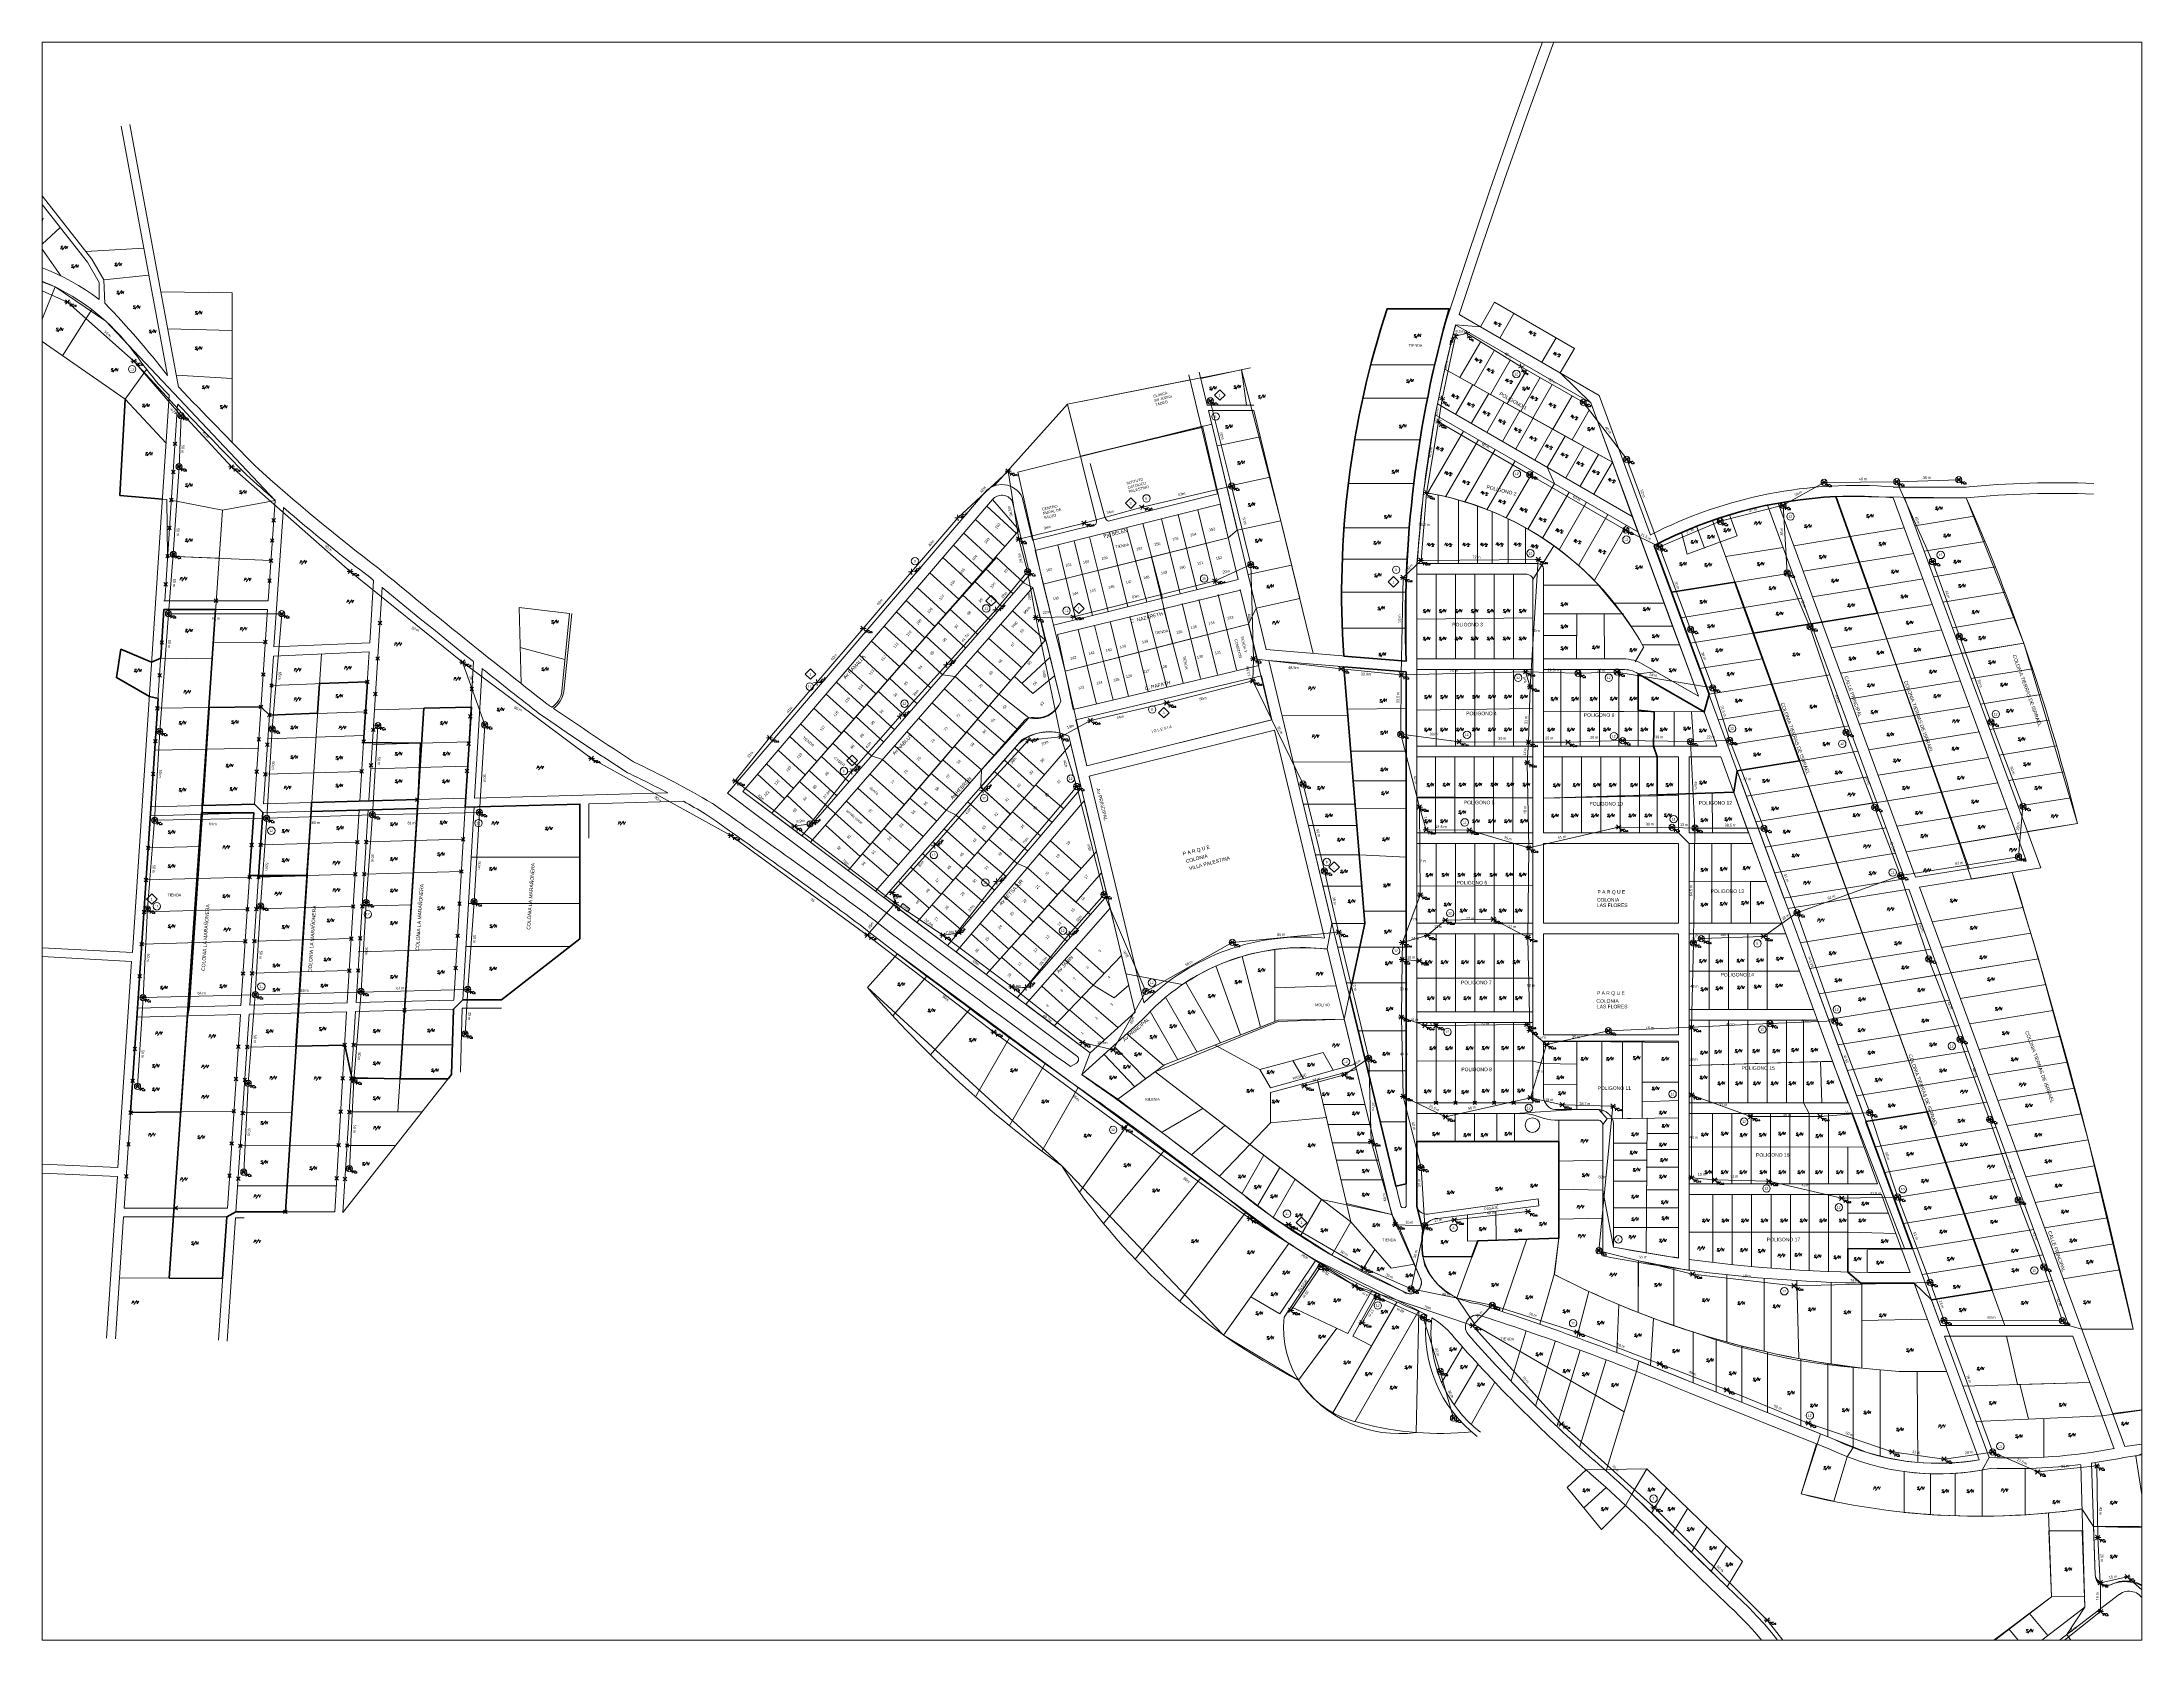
# Paper-space layout 'san francisco' of a CAD drawing. Header units: metres. Extents: x 1 to 257, y 1 to 195.
# The model-space entities are those that its viewports show. They can reach past a viewport. Long polylines and large blocks are cut down to what shows.
import ezdxf
from ezdxf.enums import TextEntityAlignment as Align

# ---------------------------------------------------------------- set-up
doc = ezdxf.new("R2010")
doc.units = ezdxf.units.M
doc.header["$PDMODE"] = 35
doc.header["$PDSIZE"] = 1
for name, color, linetype, lineweight in [('_ADDRESSDIBUJO', 7, 'Continuous', 0), ('_COMODINBASETEXT', 1, 'Continuous', 0), ('_HOUSECOUNT', 7, 'Continuous', 0), ('_LOTLINE', 9, 'Continuous', 0), ('_MICROZONES', 2, 'Continuous', 0), ('_POLEPED', 7, 'Continuous', 0), ('_STRAND', 3, 'Continuous', 0), ('_STRANDDISTANCE', 3, 'Continuous', 0), ('_STREET', 5, 'Continuous', 0)]:
    doc.layers.add(name, color=color, linetype=linetype, lineweight=lineweight)
doc.styles.add('Address', font='ITALICS.shx', dxfattribs={"height": 1.5})
doc.styles.add('ROMANS', font='romans.shx', dxfattribs={"height": 0.2})
doc.styles.get("Standard").update_dxf_attribs({"font": 'arial.ttf'})
doc.styles.add('StrandDistance0', font='ENGINEERING.shx', dxfattribs={"height": 1.5})
doc.styles.add('Style-ENGINEERING', font='ENGINEERING.shx')

# ---------------------------------------------------------------- blocks, each defined once
blk = doc.blocks.new('PC8_N')
at = {"layer": '_POLEPED', "color": 1}
for p, q in [((-1.2, 1.3), (1.2, -1.3)), ((-1.2, -1.2), (1.2, 1.2)), ((-1.7, 0), (1.7, 0))]:
    blk.add_line(p, q, dxfattribs=at)
blk.add_circle((0, 0), 1.74, dxfattribs=at)
at = {"layer": '_POLEPED', "linetype": 'Continuous', "style": 'ROMANS'}
for s, height, p in [('PC', 1.39, (1.2, -2.5)), ('8', 0.732, (3.7, -2.5))]:
    blk.add_text(s, height=height, rotation=359.6478, dxfattribs=at).set_placement(p)
blk = doc.blocks.new('*U33')
at = {"layer": '_POLEPED', "linetype": 'Continuous'}
blk.add_line((206328.6, 1519837.2), (206328.6, 1519835.8), dxfattribs=at)
at = {"layer": '_POLEPED', "linetype": 'Continuous', "flags": 128}
blk.add_lwpolyline([(206328.6, 1519837.2), (206329.2, 1519837.2), (206329.4, 1519837.1), (206329.5, 1519837.1), (206329.5, 1519836.9), (206329.5, 1519836.7), (206329.5, 1519836.6), (206329.4, 1519836.5), (206329.2, 1519836.5), (206328.6, 1519836.5)], dxfattribs=at)
blk = doc.blocks.new('PC8_E')
at = {"layer": '_POLEPED', "color": 1}
for p, q in [((-1.7, 0), (0, 0)), ((-1.2, 1.3), (0, 0)), ((-1.2, -1.2), (0, 0)), ((0, 0), (1.2, 1.2)), ((0, 0), (1.7, 0)), ((0, 0), (1.2, -1.3))]:
    blk.add_line(p, q, dxfattribs=at)
at = {"layer": '_POLEPED', "linetype": 'Continuous', "flags": 128}
for points in [[(3.8, -1.5), (3.7, -1.3), (3.6, -1.2), (3.4, -1.1), (3.2, -1.1), (3, -1.2), (2.9, -1.3), (2.8, -1.5), (2.8, -1.7), (2.8, -2), (2.8, -2.2), (2.9, -2.3), (3, -2.5), (3.2, -2.5), (3.4, -2.5), (3.6, -2.5), (3.7, -2.3), (3.8, -2.2)], [(4, -1.8), (3.9, -1.8), (3.9, -1.9), (3.9, -2), (3.9, -2), (4, -2.1), (4.1, -2.1), (4.2, -2.1), (4.3, -2.2), (4.3, -2.3), (4.3, -2.4), (4.3, -2.4), (4.2, -2.5), (4.1, -2.5), (4, -2.5), (3.9, -2.5), (3.9, -2.4), (3.8, -2.4), (3.8, -2.3), (3.9, -2.2), (3.9, -2.1), (4, -2.1), (4.2, -2.1), (4.2, -2), (4.3, -2), (4.3, -1.9), (4.2, -1.8), (4.1, -1.8), (4, -1.8)]]:
    blk.add_lwpolyline(points, dxfattribs=at)
at = {"layer": '_POLEPED', "linetype": 'Continuous'}
blk.add_blockref('*U33', (-206327.1, -1519838.3), dxfattribs=at)
blk = doc.blocks.new('PC6.5')
at = {"layer": '_POLEPED', "color": 1}
for p, q in [((-1.7, 0), (0, 0)), ((-1.2, 1.3), (0, 0)), ((-1.2, -1.2), (0, 0)), ((0, 0), (1.2, 1.2)), ((0, 0), (1.7, 0)), ((0, 0), (1.2, -1.3))]:
    blk.add_line(p, q, dxfattribs=at)
at = {"layer": '_POLEPED', "linetype": 'Continuous', "attachment_point": 7, "rotation": 359.6478, "line_spacing_factor": 0.72, "style": 'StrandDistance0'}
for s, insert, char_height in [('\\Fromans;PC', (1.2, -2.5), 1.391), ('\\Fromans;6.5', (3.7, -2.5), 0.732)]:
    blk.add_mtext(s, dxfattribs=dict(at, insert=insert, char_height=char_height))
blk = doc.blocks.new('PC6.5N')
at = {"layer": '_POLEPED', "color": 1, "linetype": 'Continuous', "lineweight": 0}
for p, q in [((-1.7, -0.1), (1.8, 0.1)), ((-1.2, 1.2), (1.3, -1.2)), ((1.2, 1.3), (-1.1, -1.3))]:
    blk.add_line(p, q, dxfattribs=at)
at = {"layer": '_POLEPED', "color": 254, "linetype": 'Continuous', "lineweight": 0}
blk.add_line((1.7, -1.4), (1.7, -2.8), dxfattribs=at)
at = {"layer": '_POLEPED', "color": 254, "linetype": 'Continuous', "lineweight": 0, "flags": 128}
for points in [[(1.7, -1.4), (2.3, -1.4), (2.5, -1.5), (2.6, -1.6), (2.7, -1.7), (2.7, -1.9), (2.6, -2), (2.5, -2.1), (2.3, -2.2), (1.7, -2.2)], [(4, -1.8), (4, -1.6), (3.8, -1.5), (3.7, -1.4), (3.4, -1.4), (3.3, -1.5), (3.2, -1.6), (3.1, -1.8), (3, -2), (3, -2.3), (3.1, -2.5), (3.2, -2.6), (3.3, -2.8), (3.4, -2.8), (3.7, -2.8), (3.8, -2.8), (4, -2.6), (4, -2.5)], [(4.6, -2.3), (4.6, -2.2), (4.4, -2.2), (4.4, -2.2), (4.3, -2.2), (4.2, -2.3), (4.2, -2.5), (4.2, -2.7), (4.2, -2.8), (4.3, -2.9), (4.4, -2.9), (4.4, -2.9), (4.5, -2.9), (4.6, -2.8), (4.6, -2.7), (4.6, -2.7), (4.6, -2.6), (4.5, -2.5), (4.4, -2.5), (4.4, -2.5), (4.3, -2.5), (4.2, -2.6), (4.2, -2.7)], [(4.9, -2.8), (4.9, -2.9), (4.9, -2.9), (4.9, -2.9), (4.9, -2.8)], [(5.6, -2.2), (5.2, -2.2), (5.2, -2.5), (5.2, -2.5), (5.4, -2.4), (5.5, -2.4), (5.6, -2.5), (5.6, -2.5), (5.7, -2.6), (5.7, -2.7), (5.6, -2.8), (5.6, -2.9), (5.5, -2.9), (5.4, -2.9), (5.2, -2.9), (5.2, -2.8), (5.2, -2.8)]]:
    blk.add_lwpolyline(points, dxfattribs=at)
at = {"layer": '_POLEPED', "color": 1, "linetype": 'Continuous', "lineweight": 0}
blk.add_circle((0.1, 0), 1.74, dxfattribs=at)
blk = doc.blocks.new('PC15_E')
at = {"layer": '_POLEPED', "color": 1}
for p, q in [((-1.7, 0), (0, 0)), ((-1.2, 1.3), (0, 0)), ((0, 0), (1.2, 1.2)), ((0, 0), (1.7, 0)), ((-1.2, -1.2), (0, 0)), ((0, 0), (1.2, -1.3))]:
    blk.add_line(p, q, dxfattribs=at)
at = {"layer": '_POLEPED', "linetype": 'Continuous', "style": 'ROMANS'}
for s, height, p in [('PC', 1.39, (1.2, -2.5)), ('15', 0.732, (3.7, -2.5))]:
    blk.add_text(s, height=height, rotation=359.6478, dxfattribs=at).set_placement(p)
blk = doc.blocks.new('PV')
at = {"layer": '_ADDRESSDIBUJO', "color": 7, "linetype": 'Continuous', "lineweight": 0, "style": 'Address'}
blk.add_text('P/V', height=1.5, dxfattribs=at).set_placement((2.1, 0.2), align=Align.CENTER)
blk = doc.blocks.new('SN')
at = {"layer": '_ADDRESSDIBUJO', "color": 7, "linetype": 'Continuous', "lineweight": 0, "style": 'Address'}
blk.add_text('S/N', height=1.5, dxfattribs=at).set_placement((2, 0), align=Align.CENTER)
blk = doc.blocks.new('PC6_N')
at = {"layer": '_POLEPED', "color": 1}
for p, q in [((-1.2, 1.3), (1.2, -1.3)), ((-1.2, -1.2), (1.3, 1.2)), ((-1.7, 0), (1.7, 0))]:
    blk.add_line(p, q, dxfattribs=at)
blk.add_circle((0, 0), 1.74, dxfattribs=at)
at = {"layer": '_POLEPED', "linetype": 'Continuous', "style": 'ROMANS'}
for s, height, p in [('PC', 1.39, (1.2, -2.5)), ('6', 0.732, (3.7, -2.5))]:
    blk.add_text(s, height=height, rotation=359.6478, dxfattribs=at).set_placement(p)
blk = doc.blocks.new('TIENDA')
at = {"layer": '_ADDRESSDIBUJO'}
blk.add_text('TIENDA', height=1.5, dxfattribs=at).set_placement((0, 0))
blk = doc.blocks.new('*U57')
at = {"layer": '_STRANDDISTANCE'}
blk.add_text('m', height=1.5, dxfattribs=at).set_placement((1.6, 0))
at = {"layer": '_STRANDDISTANCE', "flags": 4}
blk.add_attdef('?', text='', height=1.5, dxfattribs=at).set_placement((1.2, 0), align=Align.RIGHT)
blk = doc.blocks.new('PC6_E')
at = {"layer": '_POLEPED', "color": 1}
for p, q in [((-1.7, 0), (0, 0)), ((-1.2, 1.3), (0, 0)), ((-1.2, -1.2), (0, 0)), ((0, 0), (1.2, 1.2)), ((0, 0), (1.7, 0)), ((0, 0), (1.2, -1.3))]:
    blk.add_line(p, q, dxfattribs=at)
at = {"layer": '_POLEPED', "linetype": 'Continuous', "style": 'ROMANS'}
for s, height, p in [('PC', 1.39, (1.2, -2.5)), ('6', 0.732, (3.7, -2.5))]:
    blk.add_text(s, height=height, rotation=359.6478, dxfattribs=at).set_placement(p)
blk = doc.blocks.new('HCRES_12')
at = {"layer": '_HOUSECOUNT', "color": 1, "linetype": 'Continuous', "lineweight": 0}
blk.add_ellipse((0, 0), major_axis=(-1.48, 1.48), ratio=1, start_param=3.926991, end_param=10.210176, dxfattribs=at)
at = {"layer": '_HOUSECOUNT', "color": 7, "linetype": 'Continuous', "lineweight": 0, "style": 'Style-ENGINEERING'}
blk.add_text('12', height=1.35, dxfattribs=at).set_placement((-0.1, 0), align=Align.MIDDLE_CENTER)
blk = doc.blocks.new('HCRES_9')
at = {"layer": '_HOUSECOUNT', "color": 1, "linetype": 'Continuous', "lineweight": 0}
blk.add_circle((0.1, 0), 2.1, dxfattribs=at)
at = {"layer": '_HOUSECOUNT', "color": 7, "linetype": 'Continuous', "lineweight": 0, "style": 'Style-ENGINEERING'}
blk.add_text('9', height=1.35, dxfattribs=at).set_placement((0, 0), align=Align.MIDDLE_CENTER)
blk = doc.blocks.new('HCRES_10')
at = {"layer": '_HOUSECOUNT', "color": 1, "linetype": 'Continuous', "lineweight": 0}
blk.add_circle((0.1, 0), 2.1, dxfattribs=at)
at = {"layer": '_HOUSECOUNT', "color": 7, "linetype": 'Continuous', "lineweight": 0, "style": 'Style-ENGINEERING'}
blk.add_text('10', height=1.35, dxfattribs=at).set_placement((0, 0), align=Align.MIDDLE_CENTER)
blk = doc.blocks.new('HCRES_7')
at = {"layer": '_HOUSECOUNT', "color": 1, "linetype": 'Continuous', "lineweight": 0}
blk.add_circle((0.1, 0), 2.1, dxfattribs=at)
at = {"layer": '_HOUSECOUNT', "color": 7, "linetype": 'Continuous', "lineweight": 0, "style": 'Style-ENGINEERING'}
blk.add_text('7', height=1.35, dxfattribs=at).set_placement((0, 0), align=Align.MIDDLE_CENTER)
blk = doc.blocks.new('LONGITUD_RED')
at = {"layer": '_STRANDDISTANCE'}
blk.add_text('m', height=1.5, dxfattribs=at).set_placement((1.6, 0))
at = {"layer": '_STRANDDISTANCE', "flags": 4}
blk.add_attdef('?', text='', height=1.5, dxfattribs=at).set_placement((1.2, 0), align=Align.RIGHT)
blk = doc.blocks.new('HCRES_11')
at = {"layer": '_HOUSECOUNT', "color": 1, "linetype": 'Continuous', "lineweight": 0}
blk.add_circle((0.1, 0), 2.1, dxfattribs=at)
at = {"layer": '_HOUSECOUNT', "color": 7, "linetype": 'Continuous', "lineweight": 0, "style": 'Style-ENGINEERING'}
blk.add_text('11', height=1.35, dxfattribs=at).set_placement((0.1, 0), align=Align.MIDDLE_CENTER)
blk = doc.blocks.new('HCCOM_1')
at = {"layer": '_HOUSECOUNT', "color": 3, "linetype": 'Continuous', "lineweight": 0, "flags": 128}
blk.add_lwpolyline([(-2.9, 0.1), (0.1, 3.1), (3.1, 0.1), (0.1, -2.8), (-2.9, 0.1)], close=True, dxfattribs=at)
at = {"layer": '_HOUSECOUNT', "color": 7, "linetype": 'Continuous', "lineweight": 0, "style": 'Style-ENGINEERING'}
blk.add_text('1', height=1.35, dxfattribs=at).set_placement((0, 0), align=Align.MIDDLE_CENTER)
blk = doc.blocks.new('HCCOM_3')
at = {"layer": '_HOUSECOUNT', "color": 3, "linetype": 'Continuous', "lineweight": 0, "flags": 128}
blk.add_lwpolyline([(-2.9, 0.1), (0.1, 3.1), (3.1, 0.1), (0.1, -2.8), (-2.9, 0.1)], close=True, dxfattribs=at)
at = {"layer": '_HOUSECOUNT', "color": 7, "linetype": 'Continuous', "lineweight": 0, "style": 'Style-ENGINEERING'}
blk.add_text('3', height=1.35, dxfattribs=at).set_placement((0, 0), align=Align.MIDDLE_CENTER)
blk = doc.blocks.new('HCRES_8')
at = {"layer": '_HOUSECOUNT', "color": 1, "linetype": 'Continuous', "lineweight": 0}
blk.add_circle((0.1, 0), 2.1, dxfattribs=at)
at = {"layer": '_HOUSECOUNT', "color": 7, "linetype": 'Continuous', "lineweight": 0, "style": 'Style-ENGINEERING'}
blk.add_text('8', height=1.35, dxfattribs=at).set_placement((0, 0), align=Align.MIDDLE_CENTER)
blk = doc.blocks.new('HCRES_6')
at = {"layer": '_HOUSECOUNT', "color": 1, "linetype": 'Continuous', "lineweight": 0}
blk.add_circle((0.1, 0), 2.1, dxfattribs=at)
at = {"layer": '_HOUSECOUNT', "color": 7, "linetype": 'Continuous', "lineweight": 0, "style": 'Style-ENGINEERING'}
blk.add_text('6', height=1.35, dxfattribs=at).set_placement((0, 0), align=Align.MIDDLE_CENTER)

msp = doc.modelspace()

# ---------------------------------------------------------------- linework, layer by layer
at = {"layer": '_ADDRESSDIBUJO'}
for p, q in [((277687.8, 1489769.7), (277670.6, 1489777)), ((277686.6, 1489750.4), (277668, 1489761.1))]:
    msp.add_line(p, q, dxfattribs=at)
at = {"layer": '_LOTLINE', "color": 9}
for p, q in [((277636.7, 1489987.2), (277563.1, 1490091.4)), ((277696.7, 1489931), (277670.7, 1490071.4)), ((277703, 1489924.4), (277675.6, 1490072.3)), ((277610.8, 1490046.8), (277651.7, 1489994.8)), ((277613.2, 1490048.7), (277654.1, 1489996.6)), ((277610.4, 1490024.3), (277621.5, 1490033.2)), ((277624.9, 1490003.8), (277636.3, 1490014.4)), ((277594.4, 1490003.7), (277625.7, 1489991.9)), ((277650.8, 1490000.8), (277683.4, 1490002.7)), ((277591.9, 1489997.2), (277623.3, 1489985.3)), ((277651.7, 1489994.8), (277658.3, 1489983.3)), ((277654.1, 1489996.6), (277660.9, 1489984.8)), ((277660.9, 1489984.8), (277686.2, 1489987.5)), ((277541.2, 1489984.3), (277622.1, 1489952.9)), ((277633.6, 1489980.9), (277622.1, 1489952.9)), ((277658.3, 1489983.3), (277658.3, 1489973.8)), ((277660.9, 1489984.8), (277661.6, 1489971.5)), ((277733.2, 1489977.6), (277693.1, 1489978.1)), ((277733.2, 1489893.3), (277733.2, 1489977.6)), ((277654.2, 1489968.2), (277637.6, 1489942.2)), ((278418.6, 1489968.6), (278383.3, 1489968.6)), ((278502.6, 1489919.8), (278423.7, 1489965.3)), ((278435.7, 1489958.4), (278443.7, 1489972.3)), ((278488.7, 1489946.3), (278443.7, 1489972.3)), ((278446.6, 1489952.1), (278454.6, 1489966)), ((277622.1, 1489952.9), (277673, 1489917.8)), ((277696.9, 1489957.4), (277733.2, 1489956.4)), ((278497.8, 1489915.7), (278421.8, 1489959.5)), ((278470.3, 1489938.5), (278478.3, 1489952.3)), ((278424.2, 1489929.9), (278435.9, 1489950.1)), ((278432.2, 1489925.5), (278443.6, 1489945.3)), ((278441.4, 1489920.4), (278452.5, 1489939.7)), ((278480.7, 1489932.5), (278488.7, 1489946.3)), ((277685, 1489934.5), (277673, 1489917.8)), ((277733.2, 1489929.4), (277701.8, 1489931.2)), ((278272.4, 1489928.6), (278203.3, 1489914.9)), ((278287.8, 1489864.5), (278271.7, 1489931.5)), ((278282, 1489914.4), (278277.5, 1489932.9)), ((278278.4, 1489929.4), (278306.3, 1489935.4)), ((278304, 1489914.4), (278301.2, 1489934.3)), ((278410, 1489937), (278374.1, 1489937)), ((278415.7, 1489934.7), (278510, 1489882.3)), ((278450.8, 1489915.2), (278461.6, 1489933.8)), ((278458.4, 1489911), (278469.3, 1489929.9)), ((277673, 1489917.8), (277696.1, 1489893)), ((277677, 1489606.4), (277697.8, 1489919.7)), ((278406, 1489918.3), (278369.6, 1489918.3)), ((278421.8, 1489909.2), (278431.4, 1489925.9)), ((278430.6, 1489904.1), (278440.4, 1489921)), ((278439.4, 1489899), (278449.2, 1489916.1)), ((278465.3, 1489907.1), (278476.1, 1489925.9)), ((278476.5, 1489900.9), (278487.3, 1489919.6)), ((278558.4, 1489750.6), (278497.8, 1489915.7)), ((278531.5, 1489841.3), (278502.6, 1489919.8)), ((277695.2, 1489804.3), (277702.5, 1489914.8)), ((278203.3, 1489914.9), (278167.5, 1489874.9)), ((278219.4, 1489850.1), (278203.3, 1489914.9)), ((278282, 1489914.4), (278308.2, 1489914.4)), ((278308.2, 1489911.4), (278282.7, 1489911.3)), ((278315.1, 1489776.9), (278282.7, 1489911.3)), ((278308.2, 1489911.4), (278341.7, 1489774.7)), ((278524.4, 1489843), (278410.3, 1489908.9)), ((278521.2, 1489851.8), (278411.5, 1489915.1)), ((278448.1, 1489894), (278458, 1489911.2)), ((278455.6, 1489889.7), (278465.5, 1489907)), ((278487.3, 1489894.9), (278496.9, 1489911.6)), ((278278.9, 1489901.7), (278210.6, 1489885.6)), ((278287.5, 1489891.4), (278311.8, 1489896.6)), ((278401.8, 1489894.9), (278365, 1489894.9)), ((278406, 1489864.9), (278426.2, 1489899.8)), ((278416.1, 1489862.8), (278434.6, 1489894.9)), ((278466.4, 1489883.5), (278476.4, 1489900.9)), ((278473.3, 1489879.5), (278483.4, 1489897)), ((278224.3, 1489851.3), (278216.1, 1489881.5)), ((278426.9, 1489859.9), (278444, 1489889.5)), ((278439.4, 1489855.5), (278455.3, 1489883)), ((278483.8, 1489873.4), (278494, 1489891.2)), ((278491.9, 1489868.8), (278502.2, 1489886.6)), ((278499.6, 1489864.3), (278510, 1489882.3)), ((278167.5, 1489874.9), (278162.1, 1489869)), ((278294, 1489868.8), (278317.4, 1489873.8)), ((278398.3, 1489870.2), (278361.4, 1489870.2)), ((278450.2, 1489850.9), (278465.4, 1489877.1)), ((278462.5, 1489844.5), (278477.4, 1489870.2)), ((278668.1, 1489868.2), (278709.2, 1489868.2)), ((277698.9, 1489861), (277727.7, 1489855.3)), ((277727.7, 1489855.3), (277757.3, 1489860.8)), ((277753.5, 1489804.3), (277757.3, 1489860.8)), ((277756.7, 1489778.3), (277762, 1489856.7)), ((278011.9, 1489696), (278156.6, 1489865.1)), ((278020.6, 1489697), (278161.1, 1489861.2)), ((278157.9, 1489857.5), (278174.5, 1489842.3)), ((278172.2, 1489860.5), (278182.2, 1489819)), ((278177.8, 1489862.6), (278183.6, 1489838.4)), ((278185.1, 1489832.6), (278289.2, 1489858.6)), ((278226.3, 1489849.1), (278287.8, 1489864.5)), ((278299.4, 1489816.2), (278289.2, 1489858.6)), ((278411.9, 1489825.2), (278411.9, 1489863.7)), ((278423.4, 1489825.2), (278423.4, 1489860.9)), ((278434.1, 1489825.2), (278434.1, 1489857.5)), ((278470.6, 1489839.6), (278485.6, 1489865.5)), ((278480.1, 1489833), (278495.5, 1489859.7)), ((278674.7, 1489647.8), (278597.4, 1489858.1)), ((278680.7, 1489648.8), (278603.4, 1489859.3)), ((278710.9, 1489653.6), (278635.7, 1489862.9)), ((278742.8, 1489658.7), (278668.1, 1489862.2)), ((278751.1, 1489654), (278674.4, 1489862.3)), ((278674.5, 1489862.2), (278709.2, 1489862.2)), ((277727.7, 1489855.3), (277716.2, 1489689.1)), ((278151.6, 1489850), (278168.1, 1489834.9)), ((278183.6, 1489838.4), (278219.2, 1489847.3)), ((278236.6, 1489845.6), (278247.9, 1489803.5)), ((278245.7, 1489847.8), (278256.8, 1489805.7)), ((278256.3, 1489850.4), (278266.7, 1489808.2)), ((278265.7, 1489852.8), (278276.1, 1489810.5)), ((278276.6, 1489855.5), (278287, 1489813.2)), ((278298.9, 1489844.1), (278323.4, 1489849.3)), ((278395.6, 1489845.4), (278359, 1489845.4)), ((278442.3, 1489825.2), (278442.3, 1489854.4)), ((278451.3, 1489825.2), (278451.3, 1489850.4)), ((278461.1, 1489825.2), (278461.1, 1489845.3)), ((278491, 1489824.2), (278507.5, 1489852.8)), ((278499.9, 1489815.9), (278517.8, 1489846.9)), ((278557.3, 1489846.2), (278561.8, 1489833.9)), ((278641.6, 1489642.5), (278566.4, 1489849.5)), ((278575.9, 1489852.7), (278580.2, 1489840.9)), ((278643.8, 1489840.4), (278674.3, 1489845.3)), ((278680.3, 1489846.5), (278713.7, 1489851.9)), ((278036.9, 1489684.8), (278176.1, 1489844.1)), ((278139.1, 1489835.5), (278155.5, 1489820.5)), ((278145, 1489842.4), (278161.4, 1489827.3)), ((278185.1, 1489832.6), (278195.4, 1489790.6)), ((278189.7, 1489813.6), (278293.8, 1489839.8)), ((278197.9, 1489835.8), (278208.1, 1489793.8)), ((278207.1, 1489838.1), (278217.4, 1489796)), ((278215.8, 1489840.3), (278226.2, 1489798.2)), ((278226.9, 1489843.1), (278237.3, 1489800.9)), ((278606.5, 1489636.9), (278533.6, 1489835.4)), ((278548.9, 1489842.7), (278552.2, 1489830.6)), ((278552.2, 1489830.6), (278570.8, 1489837.4)), ((278570.8, 1489837.4), (278580.2, 1489840.9)), ((278573.8, 1489829.2), (278606.2, 1489834.3)), ((278612.2, 1489835.3), (278643.8, 1489840.4)), ((278685.5, 1489832.2), (278719.7, 1489837.7)), ((277696.8, 1489829.4), (277755, 1489826.9)), ((278133.2, 1489828.6), (278149.5, 1489813.7)), ((278172.8, 1489808.2), (278157.2, 1489822.5)), ((278305, 1489819), (278329.5, 1489824.3)), ((278394.3, 1489827.7), (278358, 1489827.7)), ((278399.9, 1489825.2), (278468.3, 1489825.2)), ((278471.3, 1489771.7), (278471.3, 1489822.3)), ((278617.5, 1489821), (278649, 1489826)), ((278649, 1489826), (278679.6, 1489830.9)), ((278690.8, 1489817.8), (278725.5, 1489823.4)), ((277817.6, 1489811.9), (277810.1, 1489691.7)), ((277812.8, 1489815.7), (277810.6, 1489780.6)), ((278053.9, 1489672), (278182.2, 1489819)), ((278058.7, 1489668.4), (278183.9, 1489811.8)), ((278118.8, 1489811.7), (278134.9, 1489797)), ((278125.9, 1489820), (278142.1, 1489805.2)), ((278166.4, 1489801), (278150.9, 1489815.3)), ((278183.9, 1489811.8), (278199.6, 1489747.9)), ((278195.4, 1489790.6), (278299.4, 1489816.2)), ((278197.7, 1489785.3), (278300.7, 1489810.2)), ((278311.1, 1489767.8), (278300.6, 1489810.6)), ((278393.9, 1489809.2), (278357.6, 1489809.2)), ((278393.9, 1489819.6), (278393.9, 1489770.3)), ((278399.9, 1489819.6), (278399.9, 1489771.7)), ((278399.9, 1489819.2), (278461.8, 1489819.2)), ((278410.8, 1489771.7), (278410.8, 1489819.2)), ((278421.7, 1489771.7), (278421.7, 1489819.2)), ((278432.6, 1489771.7), (278432.6, 1489819.2)), ((278443.5, 1489771.7), (278443.5, 1489819.2)), ((278454.4, 1489771.7), (278454.4, 1489819.2)), ((278465.3, 1489771.7), (278465.3, 1489816.3)), ((278471.3, 1489813.1), (278502.6, 1489813.1)), ((278543.3, 1489809.1), (278579, 1489814.8)), ((278579, 1489814.8), (278611.4, 1489820)), ((278622.7, 1489806.6), (278654.1, 1489811.6)), ((278654.1, 1489811.6), (278684.9, 1489816.6)), ((278696.1, 1489803.5), (278731.1, 1489809.1)), ((277687.4, 1489688.3), (277694.8, 1489799.3)), ((277694.8, 1489804.3), (277753.5, 1489804.3)), ((277694.8, 1489799.3), (277753.1, 1489799.3)), ((277745.8, 1489689.9), (277753.1, 1489799.3)), ((277923.1, 1489797.1), (277894.7, 1489800.6)), ((277894.7, 1489800.6), (277895.8, 1489757.7)), ((277918.8, 1489753.4), (277923.1, 1489797.1)), ((277919.8, 1489753.2), (277924.3, 1489797.2)), ((278107.1, 1489798.1), (278123.1, 1489783.5)), ((278112.6, 1489804.5), (278128.7, 1489789.8)), ((278152.8, 1489785.3), (278137.2, 1489799.6)), ((278159.9, 1489793.4), (278144.3, 1489807.7)), ((278172.4, 1489798.7), (278190.8, 1489782.2)), ((278248.1, 1489797.9), (278259.3, 1489755.6)), ((278257.3, 1489800.1), (278268.4, 1489758.1)), ((278267.9, 1489802.7), (278278.2, 1489760.5)), ((278277.3, 1489805.1), (278287.7, 1489762.8)), ((278288.1, 1489807.8), (278298.5, 1489765.5)), ((278309.5, 1489800.2), (278334.1, 1489805.5)), ((278539.2, 1489803), (278511.5, 1489803)), ((278548.6, 1489794.7), (278584.2, 1489800.5)), ((278584.2, 1489800.5), (278616.7, 1489805.7)), ((278628, 1489792.3), (278659.3, 1489797.3)), ((278659.3, 1489797.3), (278690.1, 1489802.2)), ((278100.2, 1489790), (278116.1, 1489775.5)), ((278146.1, 1489777.7), (278130.5, 1489792)), ((278165.9, 1489791.2), (278184.3, 1489774.7)), ((278197.7, 1489785.3), (278206.6, 1489743.1)), ((278202.1, 1489764.6), (278305.3, 1489791.2)), ((278209.4, 1489788.1), (278219.7, 1489746.1)), ((278218.6, 1489790.4), (278229, 1489748.4)), ((278227.4, 1489792.6), (278237.7, 1489750.5)), ((278238.4, 1489795.4), (278248.8, 1489753.2)), ((278393.9, 1489788.8), (278358, 1489788.8)), ((278399.9, 1489794), (278465.3, 1489794.7)), ((278471.3, 1489797), (278516.2, 1489797)), ((278489.8, 1489771.7), (278490.1, 1489797)), ((278505.5, 1489771.7), (278505.3, 1489797)), ((278543.9, 1489790.1), (278521.1, 1489790.1)), ((278553.8, 1489780.4), (278589.4, 1489786.1)), ((278589.4, 1489786.1), (278622, 1489791.3)), ((278664.4, 1489782.9), (278695.4, 1489787.9)), ((278701.4, 1489789.1), (278736.4, 1489794.8)), ((277722.7, 1489780.9), (277751.9, 1489781.1)), ((277756.4, 1489773.2), (277810.3, 1489775.6)), ((277756.7, 1489778.3), (277810.6, 1489780.6)), ((277778, 1489690.8), (277783.4, 1489774.4)), ((277810.3, 1489775.6), (277805.1, 1489691.5)), ((277920.5, 1489771.2), (277895.3, 1489778)), ((278191.1, 1489782.6), (278079.8, 1489652.5)), ((278086.2, 1489773.7), (278102, 1489759.3)), ((278093, 1489781.6), (278108.9, 1489767.2)), ((278133, 1489762.7), (278117.5, 1489777)), ((278139.5, 1489769.7), (278123.7, 1489784.2)), ((278152.6, 1489776), (278171.2, 1489759.4)), ((278158.9, 1489783.2), (278177.5, 1489766.7)), ((278315.1, 1489776.9), (278393.9, 1489770.3)), ((278471.3, 1489784.7), (278489.9, 1489784.7)), ((278522.9, 1489769.9), (278527.6, 1489778.1)), ((278547.8, 1489779.6), (278526.8, 1489779.6)), ((278633.3, 1489777.9), (278664.4, 1489782.9)), ((278669.6, 1489768.5), (278700.7, 1489773.5)), ((278706.7, 1489774.8), (278741.6, 1489780.4)), ((277693, 1489772), (277721.9, 1489771.7)), ((277750.8, 1489690.1), (277756.4, 1489773.2)), ((277869, 1489770), (277864.6, 1489693.2)), ((277873.8, 1489766.2), (277869.6, 1489693.3)), ((278079.8, 1489766.2), (278095.5, 1489751.9)), ((278126.4, 1489755.1), (278110.8, 1489769.4)), ((278145.8, 1489768.2), (278164.5, 1489751.5)), ((278183.8, 1489752.2), (278173.3, 1489761.8)), ((278193.5, 1489772.5), (278177.6, 1489757.8)), ((278196.1, 1489762), (278183.8, 1489752.2)), ((278206.6, 1489743.1), (278311.1, 1489767.8)), ((278208, 1489737.3), (278312.5, 1489762)), ((278318.4, 1489737.4), (278312.5, 1489762)), ((278316.6, 1489770.7), (278393.9, 1489764.3)), ((278353.3, 1489618.2), (278316.6, 1489770.7)), ((278370.2, 1489629.7), (278359, 1489764.2)), ((278393.9, 1489764.3), (278393.9, 1489463.4)), ((278399.9, 1489771.7), (278465.3, 1489771.7)), ((278399.9, 1489765.7), (278465.3, 1489765.7)), ((278399.9, 1489765.7), (278399.9, 1489722.4)), ((278410.8, 1489722.4), (278410.8, 1489765.7)), ((278421.7, 1489722.4), (278421.7, 1489765.7)), ((278432.6, 1489722.4), (278432.6, 1489765.7)), ((278443.5, 1489722.4), (278443.5, 1489765.7)), ((278454.4, 1489722.4), (278454.4, 1489765.7)), ((278465.3, 1489722.4), (278465.3, 1489765.7)), ((278471.3, 1489771.7), (278514.5, 1489771.7)), ((278471.3, 1489722.4), (278471.3, 1489765.7)), ((278471.3, 1489765.7), (278514.8, 1489765.7)), ((278481, 1489722.4), (278481, 1489765.7)), ((278491.9, 1489722.4), (278491.9, 1489765.7)), ((278502.7, 1489722.4), (278502.7, 1489765.7)), ((278513.6, 1489722.4), (278513.6, 1489765.7)), ((278523.4, 1489763.9), (278561.7, 1489741.8)), ((278524.5, 1489722.4), (278524.5, 1489763.2)), ((278526.4, 1489769.1), (278558.4, 1489750.6)), ((278559.1, 1489766.1), (278594.6, 1489771.7)), ((278599.9, 1489757.4), (278632.5, 1489762.6)), ((278638.6, 1489763.6), (278669.6, 1489768.5)), ((278711.9, 1489760.5), (278746.5, 1489766)), ((277755.3, 1489756.6), (277809.3, 1489758.7)), ((278067.5, 1489751.8), (278083, 1489737.6)), ((278073.3, 1489758.5), (278088.9, 1489744.3)), ((278112.3, 1489739.1), (278096.7, 1489753.5)), ((278118.7, 1489746.4), (278103.1, 1489760.7)), ((278134.1, 1489754.8), (278152.9, 1489738)), ((278140.1, 1489761.6), (278158.8, 1489744.9)), ((278181.6, 1489738.4), (278164.7, 1489751.8)), ((278564.4, 1489751.7), (278599.9, 1489757.4)), ((278643.8, 1489749.2), (278674.8, 1489754.2)), ((278674.8, 1489754.2), (278706, 1489759.2)), ((278717.2, 1489746.1), (278751.2, 1489751.5)), ((277691.1, 1489743.8), (277749.4, 1489744.6)), ((277808.2, 1489741.9), (277754.1, 1489740)), ((277813.6, 1489743), (277867.8, 1489744.5)), ((277837.8, 1489692.4), (277841.1, 1489743.8)), ((278060.6, 1489743.8), (278076.1, 1489729.6)), ((278099.9, 1489724.7), (278084.3, 1489739)), ((278106, 1489731.7), (278090.4, 1489746.1)), ((278119.6, 1489738.2), (278138.6, 1489721.2)), ((278127.2, 1489746.8), (278146.1, 1489730)), ((278175, 1489732.1), (278159.4, 1489745.5)), ((278324.1, 1489739.5), (278361.1, 1489739.8)), ((278393.9, 1489743.6), (278360.8, 1489743.4)), ((278399.9, 1489742.7), (278465.3, 1489743.6)), ((278471.3, 1489742.1), (278561.7, 1489741.8)), ((278533.2, 1489722.4), (278533.5, 1489741.9)), ((278544.7, 1489722.4), (278544.7, 1489741.9)), ((278555.6, 1489725.1), (278554.6, 1489741.8)), ((278568.8, 1489722.4), (278561.7, 1489741.8)), ((278569.6, 1489737.4), (278605.1, 1489743)), ((278649.1, 1489734.9), (278679.9, 1489739.8)), ((278679.9, 1489739.8), (278711.2, 1489744.8)), ((277753, 1489726.7), (277807.2, 1489728.5)), ((278047, 1489727.9), (278062.3, 1489713.9)), ((278053.1, 1489735), (278068.5, 1489721)), ((278093.1, 1489717), (278077.5, 1489731.3)), ((278095.3, 1489640.9), (278179.1, 1489736.9)), ((278113, 1489730.6), (278132, 1489713.5)), ((278162, 1489717.3), (278146.5, 1489730.5)), ((278168.3, 1489724.4), (278152.7, 1489737.7)), ((278204.1, 1489728.1), (278211.1, 1489698.9)), ((278208, 1489737.3), (278214.2, 1489711.5)), ((278214.2, 1489711.5), (278318.4, 1489737.4)), ((278215.6, 1489705.6), (278319.8, 1489731.5)), ((278348, 1489614.6), (278319.8, 1489731.5)), ((278574.9, 1489723), (278610.3, 1489728.7)), ((278610.3, 1489728.7), (278643.1, 1489733.9)), ((278685.1, 1489725.5), (278716.5, 1489730.5)), ((278722.5, 1489731.8), (278755.7, 1489737.1)), ((277748.2, 1489721.3), (277689.9, 1489720.3)), ((277812.1, 1489723.5), (277866.4, 1489724.9)), ((278040.4, 1489720.2), (278055.7, 1489706.3)), ((278080.4, 1489702.3), (278064.8, 1489716.7)), ((278086.7, 1489709.9), (278071.3, 1489724.1)), ((278099.3, 1489714.9), (278118.5, 1489697.7)), ((278100.1, 1489637.3), (278177.7, 1489726)), ((278106.1, 1489722.7), (278125.2, 1489705.6)), ((278118.6, 1489623.3), (278205.2, 1489723.6)), ((278148.4, 1489701.7), (278133.1, 1489714.8)), ((278155, 1489709.2), (278139.6, 1489722.4)), ((278167.8, 1489714.7), (278184.5, 1489699.7)), ((278173.6, 1489721.3), (278190.3, 1489706.3)), ((278393.9, 1489719.7), (278362.7, 1489719.6)), ((278399.9, 1489722.4), (278465.3, 1489722.4)), ((278399.9, 1489716.4), (278465.3, 1489716.4)), ((278399.9, 1489716.4), (278399.9, 1489673.7)), ((278410.4, 1489673.9), (278410.4, 1489716.4)), ((278421.3, 1489673.9), (278421.3, 1489716.4)), ((278432.2, 1489673.9), (278432.2, 1489716.4)), ((278443.1, 1489673.9), (278443.1, 1489716.4)), ((278454, 1489673.9), (278454, 1489716.4)), ((278465.3, 1489673.7), (278465.3, 1489716.4)), ((278471.3, 1489722.4), (278568.8, 1489722.4)), ((278471.3, 1489673.7), (278471.3, 1489716.4)), ((278471.3, 1489716.4), (278547.3, 1489716.4)), ((278481.7, 1489673.7), (278481.7, 1489716.4)), ((278492.6, 1489673.7), (278492.6, 1489716.4)), ((278503.5, 1489673.7), (278503.5, 1489716.4)), ((278514.4, 1489673.7), (278514.4, 1489716.4)), ((278525.3, 1489673.7), (278525.3, 1489716.4)), ((278535.3, 1489673.7), (278535.3, 1489716.4)), ((278547.3, 1489673.7), (278547.3, 1489716.4)), ((278553.3, 1489716.4), (278571, 1489716.4)), ((278553.3, 1489673.7), (278553.3, 1489716.4)), ((278586.7, 1489673.7), (278571, 1489716.4)), ((278615.5, 1489714.3), (278648.3, 1489719.6)), ((278654.4, 1489720.5), (278685.1, 1489725.5)), ((278690.3, 1489711.1), (278721.8, 1489716.1)), ((278727.8, 1489717.4), (278760.1, 1489722.6)), ((277806.1, 1489708.3), (277751.9, 1489706.7)), ((277811, 1489709.7), (277865.4, 1489711.2)), ((278028.9, 1489706.7), (278044, 1489692.9)), ((278033.9, 1489712.6), (278049.1, 1489698.7)), ((278052.4, 1489702.6), (278092.2, 1489667)), ((278073.5, 1489694.5), (278057.9, 1489708.8)), ((278092.2, 1489706.8), (278111.5, 1489689.5)), ((278141.8, 1489694.1), (278126.6, 1489707.2)), ((278162.3, 1489708.3), (278179, 1489693.3)), ((278215.6, 1489705.6), (278246.3, 1489578.2)), ((278330.3, 1489713.7), (278363.3, 1489713.4)), ((278393.9, 1489702.9), (278364.1, 1489702.9)), ((278580.2, 1489708.7), (278615.5, 1489714.3)), ((278620.7, 1489700), (278653.6, 1489705.2)), ((278659.6, 1489706.2), (278690.3, 1489711.1)), ((278733.1, 1489703.1), (278764.2, 1489708)), ((277750.8, 1489690.1), (277805.1, 1489691.5)), ((277810.1, 1489691.7), (277864.6, 1489693.2)), ((277869.6, 1489693.3), (277978.3, 1489696.2)), ((277933.9, 1489690), (277987.2, 1489691.5)), ((278208.4, 1489548.3), (278011.9, 1489696)), ((278053.9, 1489672), (278020.6, 1489697)), ((278061.2, 1489680.3), (278045.5, 1489694.7)), ((278078.9, 1489691.5), (278098.3, 1489674.1)), ((278085.4, 1489698.9), (278104.7, 1489681.6)), ((278129.7, 1489680.3), (278114.6, 1489693.2)), ((278135.1, 1489686.5), (278119.9, 1489699.4)), ((278135.8, 1489610.4), (278211.1, 1489698.9)), ((278140.6, 1489606.8), (278212.8, 1489691.7)), ((278147.3, 1489691.2), (278164.1, 1489676.1)), ((278154.4, 1489699.4), (278171.2, 1489684.3)), ((278194.7, 1489679.6), (278178.9, 1489693.2)), ((278201.2, 1489687.3), (278185.4, 1489700.8)), ((278212.8, 1489691.7), (278225.6, 1489638.5)), ((278399.9, 1489694), (278465.3, 1489693.5)), ((278471.3, 1489693.3), (278547.3, 1489694.9)), ((278553.3, 1489695.5), (278578.3, 1489696.6)), ((278566.3, 1489673.7), (278566.2, 1489696)), ((278585.5, 1489694.3), (278620.7, 1489700)), ((278625.9, 1489685.6), (278658.9, 1489690.9)), ((278664.9, 1489691.8), (278695.4, 1489696.7)), ((278695.4, 1489696.7), (278727, 1489701.8)), ((278738.3, 1489688.7), (278768.1, 1489693.5)), ((277679.9, 1489575.1), (277687.1, 1489683.3)), ((277687.1, 1489683.3), (277745.4, 1489684.9)), ((277687.4, 1489688.3), (277745.8, 1489689.9)), ((277715.9, 1489684.1), (277708.4, 1489575.8)), ((277738.1, 1489576.6), (277745.4, 1489684.9)), ((277743.1, 1489576.7), (277750.4, 1489685.1)), ((277750.4, 1489685.1), (277804.7, 1489686.5)), ((277770.6, 1489577.4), (277777.6, 1489685.8)), ((277804.7, 1489686.5), (277797.9, 1489578.1)), ((277809.8, 1489686.7), (277803, 1489578.2)), ((277809.8, 1489686.7), (277864.3, 1489688.1)), ((277830.5, 1489578.9), (277837.4, 1489687.4)), ((277864.3, 1489688.1), (277858, 1489579.6)), ((277869.3, 1489688.3), (277863, 1489579.7)), ((277869.3, 1489688.3), (277928.9, 1489689.9)), ((277928.9, 1489689.9), (277928.9, 1489614.1)), ((277933.9, 1489690), (277933.9, 1489670.7)), ((278122.1, 1489671.6), (278107.2, 1489684.4)), ((278140.6, 1489683.6), (278157.5, 1489668.5)), ((278188.2, 1489672.1), (278172.4, 1489685.6)), ((278336, 1489689.9), (278365.6, 1489689.9)), ((278393.9, 1489687.5), (278365.4, 1489687.2)), ((278590.7, 1489680), (278625.9, 1489685.6)), ((278670.2, 1489677.5), (278700.6, 1489682.4)), ((278700.6, 1489682.4), (278732.3, 1489687.4)), ((277749.2, 1489667), (277803.6, 1489668.5)), ((277808.6, 1489668.6), (277863.2, 1489670.1)), ((278095.3, 1489640.9), (278058.7, 1489668.4)), ((278067.1, 1489678), (278086.7, 1489660.5)), ((278108.2, 1489655.8), (278093.5, 1489668.5)), ((278115, 1489663.5), (278100.1, 1489676.2)), ((278128.1, 1489668.3), (278144.6, 1489653.5)), ((278134, 1489676), (278150.9, 1489660.8)), ((278175, 1489656.5), (278159, 1489670.2)), ((278181, 1489663.5), (278165.1, 1489677.2)), ((278193.7, 1489669.2), (278211.1, 1489653.7)), ((278339, 1489677.8), (278366.2, 1489677.8)), ((278399.9, 1489673.7), (278465.3, 1489673.7)), ((278399.9, 1489667.7), (278465.3, 1489667.7)), ((278399.9, 1489667.7), (278399.9, 1489622.9)), ((278410.8, 1489622.9), (278410.8, 1489667.7)), ((278421.7, 1489622.9), (278421.7, 1489667.7)), ((278432.6, 1489622.9), (278432.6, 1489667.7)), ((278443.5, 1489622.9), (278443.5, 1489667.7)), ((278454.4, 1489622.9), (278454.4, 1489667.7)), ((278465.3, 1489622.9), (278465.3, 1489667.7)), ((278471.3, 1489673.7), (278547.3, 1489673.7)), ((278471.3, 1489622.9), (278471.3, 1489667.7)), ((278471.3, 1489667.7), (278547.3, 1489667.7)), ((278547.3, 1489622.9), (278547.3, 1489667.7)), ((278553.3, 1489673.7), (278586.7, 1489673.7)), ((278553.3, 1489622.9), (278553.3, 1489667.7)), ((278553.3, 1489667.7), (278588.9, 1489667.7)), ((278566, 1489622.9), (278566, 1489667.7)), ((278576.9, 1489622.9), (278576.9, 1489667.7)), ((278605.4, 1489622.9), (278588.9, 1489667.7)), ((278596, 1489665.6), (278631.1, 1489671.2)), ((278631.1, 1489671.2), (278664.1, 1489676.5)), ((278675.5, 1489663.1), (278705.7, 1489668)), ((278705.7, 1489668), (278737.6, 1489673.1)), ((278743.6, 1489674.4), (278771.8, 1489678.9)), ((277685.9, 1489665.3), (277715.1, 1489666.1)), ((277867.6, 1489660), (277928.9, 1489660)), ((278102.6, 1489649.3), (278087.9, 1489661.9)), ((278121.8, 1489662.1), (278138.9, 1489646.9)), ((278162.2, 1489641.5), (278146.1, 1489655.3)), ((278168.8, 1489649.2), (278152.7, 1489662.9)), ((278219.6, 1489663.3), (278157.6, 1489594)), ((278187.6, 1489662), (278204.8, 1489646.7)), ((278342.9, 1489661.4), (278367.6, 1489661.4)), ((278393.9, 1489660), (278367.6, 1489661.4)), ((278601.3, 1489651.3), (278636.4, 1489656.9)), ((278636.4, 1489656.9), (278669.4, 1489662.2)), ((278680.7, 1489648.8), (278742.8, 1489658.7)), ((277743, 1489648.8), (277684.7, 1489647.2)), ((277802.5, 1489650.4), (277748, 1489648.9)), ((277862.2, 1489652), (277807.5, 1489650.5)), ((278108.2, 1489646.6), (278125.4, 1489631.3)), ((278115.1, 1489654.4), (278132.2, 1489639.1)), ((278156.4, 1489634.6), (278140.3, 1489648.5)), ((278173.5, 1489645.5), (278190.3, 1489630.4)), ((278180.8, 1489654), (278197.8, 1489638.8)), ((278222.5, 1489651.2), (278208.1, 1489634.8)), ((278347.1, 1489643.8), (278369, 1489643.8)), ((278399.9, 1489643.7), (278465.3, 1489644.1)), ((278587.8, 1489622.9), (278587.8, 1489646.3)), ((278596.8, 1489646.3), (278587.8, 1489646.3)), ((278606.5, 1489636.9), (278674.7, 1489647.8)), ((278682.8, 1489643.1), (278751.1, 1489654)), ((277746.8, 1489630.9), (277801.3, 1489632.3)), ((277806.4, 1489632.4), (277833.7, 1489633.2)), ((277866.1, 1489634), (277928.9, 1489634)), ((278135.8, 1489610.4), (278100.1, 1489637.3)), ((278143.3, 1489619.4), (278127.1, 1489633.3)), ((278149, 1489625.9), (278132.8, 1489639.8)), ((278167.4, 1489638.3), (278184, 1489623.4)), ((278175, 1489580.9), (278225.6, 1489638.5)), ((278209, 1489619.5), (278192.8, 1489633.3)), ((278216.3, 1489627.8), (278200.2, 1489641.6)), ((278608.7, 1489631.2), (278676.8, 1489642.1)), ((278730.9, 1489396.6), (278643.7, 1489636.8)), ((278767, 1489396.6), (278676.8, 1489642.1)), ((278798.4, 1489328.4), (278682.8, 1489643.1)), ((278690, 1489623.6), (278741.1, 1489631.8)), ((277359.6, 1489623.3), (277677, 1489606.4)), ((277683.5, 1489629.2), (277741.8, 1489630.7)), ((278154.2, 1489622.7), (278170.4, 1489608.2)), ((278160.6, 1489630.4), (278177.1, 1489615.7)), ((278179.8, 1489577.3), (278227.3, 1489631.3)), ((278203, 1489612.7), (278186.8, 1489626.6)), ((278227.3, 1489631.3), (278241.4, 1489572.9)), ((278352.2, 1489622.8), (278370.6, 1489622.8)), ((278393.9, 1489629.7), (278370.2, 1489629.7)), ((278370.6, 1489622.8), (278370.2, 1489629.7)), ((278399.9, 1489622.9), (278465.3, 1489622.9)), ((278471.3, 1489622.9), (278547.3, 1489622.9)), ((278553.3, 1489622.9), (278605.4, 1489622.9)), ((278694.8, 1489396.6), (278608.7, 1489631.2)), ((278650.7, 1489617.4), (278683.9, 1489622.7)), ((277359.2, 1489618.3), (277676.6, 1489601.4)), ((277740.6, 1489612.7), (277682.3, 1489611.1)), ((277800.2, 1489614.2), (277745.6, 1489612.8)), ((277804.1, 1489606.8), (277859, 1489608.2)), ((277864.7, 1489609.7), (277923.2, 1489609.7)), ((277928.9, 1489614.1), (277884.8, 1489579.7)), ((278149.2, 1489616.9), (278165.2, 1489602.5)), ((278188.2, 1489595.9), (278171.9, 1489609.9)), ((278194.6, 1489603.1), (278178.3, 1489617.1)), ((278207.8, 1489609.1), (278224, 1489594.6)), ((278320, 1489608.1), (278320, 1489567.6)), ((278365.2, 1489543.6), (278349.4, 1489608.4)), ((278390.9, 1489463.6), (278353.3, 1489618.2)), ((278393.9, 1489609.4), (278355.4, 1489609.4)), ((278399.9, 1489616.9), (278465.3, 1489616.9)), ((278399.9, 1489616.9), (278399.9, 1489573)), ((278410.8, 1489573), (278410.8, 1489616.9)), ((278421.7, 1489573), (278421.7, 1489616.9)), ((278432.6, 1489573), (278432.6, 1489616.9)), ((278443.5, 1489573), (278443.5, 1489616.9)), ((278454.4, 1489573), (278454.4, 1489616.9)), ((278465.3, 1489573), (278465.3, 1489616.9)), ((278471.3, 1489560.1), (278471.3, 1489616.9)), ((278471.3, 1489616.9), (278547.3, 1489616.9)), ((278547.3, 1489560.1), (278547.3, 1489616.9)), ((278553.3, 1489616.9), (278607.6, 1489616.9)), ((278553.3, 1489574.4), (278553.3, 1489616.9)), ((278564.5, 1489574.4), (278564.5, 1489616.9)), ((278575.4, 1489574.4), (278575.4, 1489616.9)), ((278586.2, 1489574.4), (278586.2, 1489616.9)), ((278597.1, 1489574.4), (278597.1, 1489616.9)), ((278623.2, 1489574.4), (278607.6, 1489616.9)), ((278615.8, 1489611.8), (278650.7, 1489617.4)), ((278655.9, 1489603), (278689.2, 1489608.3)), ((278695.2, 1489609.3), (278745.5, 1489617.3)), ((277668.9, 1489485.4), (277676.6, 1489601.4)), ((277744.4, 1489594.7), (277799.1, 1489596.2)), ((278107.7, 1489605.6), (278090.8, 1489586.7)), ((278175, 1489580.9), (278140.6, 1489606.8)), ((278183.3, 1489589), (278166.3, 1489603.6)), ((278233.7, 1489604.8), (278195.9, 1489565.2)), ((278201.9, 1489602.4), (278217.8, 1489588.1)), ((278286.9, 1489598.9), (278300.8, 1489560)), ((278312, 1489564.4), (278301.6, 1489604.2)), ((278621.1, 1489597.4), (278655.9, 1489603)), ((278700.5, 1489594.9), (278749.8, 1489602.8)), ((278124.2, 1489593), (278105, 1489570.7)), ((278188.8, 1489587.5), (278204.1, 1489573.8)), ((278195.2, 1489594.7), (278210.8, 1489580.7)), ((278229.6, 1489580.8), (278217.8, 1489588.1)), ((278237.8, 1489588), (278229.6, 1489580.8)), ((278269.9, 1489589.6), (278289.5, 1489555.6)), ((278354.5, 1489587.7), (278320, 1489586.6)), ((278393.9, 1489589.4), (278360.3, 1489589.4)), ((278399.9, 1489591.9), (278465.3, 1489591.9)), ((278553.3, 1489595.9), (278615.3, 1489595.9)), ((278626.3, 1489583.1), (278661.1, 1489588.6)), ((278661.1, 1489588.6), (278694.5, 1489594)), ((278705.8, 1489580.6), (278754, 1489588.3)), ((277679.9, 1489575.1), (277738.1, 1489576.6)), ((277742.8, 1489571.7), (277797.6, 1489573.1)), ((277743.1, 1489576.7), (277797.9, 1489578.1)), ((277797.6, 1489573.1), (277790.9, 1489460.5)), ((277802.6, 1489573.2), (277795.5, 1489460.1)), ((277802.6, 1489573.2), (277857.7, 1489574.6)), ((277803, 1489578.2), (277858, 1489579.6)), ((277826.5, 1489516.7), (277830.2, 1489573.9)), ((277857.7, 1489574.6), (277856.6, 1489537.7)), ((277862.7, 1489575.1), (277861.6, 1489539.1)), ((277862.7, 1489575.1), (277884.8, 1489575.1)), ((277884.8, 1489579.7), (277863, 1489579.7)), ((278148.6, 1489574.7), (278126.2, 1489548.8)), ((278216.1, 1489550), (278179.8, 1489577.3)), ((278224.1, 1489557.3), (278204.4, 1489574.1)), ((278231.7, 1489564.2), (278211.5, 1489581.5)), ((278241.4, 1489572.9), (278216.1, 1489550)), ((278249.8, 1489573.2), (278265.4, 1489546)), ((278258.5, 1489581.2), (278276.4, 1489550.4)), ((278399.9, 1489573), (278465.3, 1489573)), ((278553.3, 1489574.4), (278623.2, 1489574.4)), ((278631.6, 1489568.7), (278666.4, 1489574.3)), ((278666.4, 1489574.3), (278699.7, 1489579.6)), ((278711, 1489566.3), (278758.2, 1489573.8)), ((277672.4, 1489462.6), (277679.6, 1489570)), ((277679.6, 1489570), (277737.8, 1489571.5)), ((277708, 1489570.8), (277697.8, 1489423.1)), ((277730.5, 1489462.6), (277737.8, 1489571.5)), ((277735.3, 1489460.5), (277742.8, 1489571.7)), ((277763.1, 1489460.5), (277770.3, 1489572.4)), ((278245.4, 1489568.5), (278211.4, 1489537.7)), ((278258, 1489543.1), (278321.9, 1489568.4)), ((278359, 1489568.9), (278321.9, 1489568.4)), ((278393.9, 1489562.3), (278366.9, 1489562.3)), ((278399.9, 1489567), (278465.3, 1489567)), ((278399.9, 1489567), (278399.9, 1489521.8)), ((278410.8, 1489521.8), (278410.8, 1489567)), ((278421.7, 1489521.8), (278421.7, 1489567)), ((278432.6, 1489521.8), (278432.6, 1489567)), ((278443.5, 1489521.8), (278443.5, 1489567)), ((278454.4, 1489521.8), (278454.4, 1489567)), ((278465.3, 1489521.8), (278465.3, 1489567)), ((278553.3, 1489568.4), (278625.5, 1489568.4)), ((278553.3, 1489521.8), (278553.3, 1489568.4)), ((278564.5, 1489521.8), (278564.5, 1489568.4)), ((278575.4, 1489521.8), (278575.4, 1489568.4)), ((278586.2, 1489521.8), (278586.2, 1489568.4)), ((278597.1, 1489521.8), (278597.1, 1489568.4)), ((278608, 1489521.8), (278608, 1489568.4)), ((278617.5, 1489521.8), (278617.5, 1489568.4)), ((278642.6, 1489521.8), (278625.5, 1489568.4)), ((278671.6, 1489559.9), (278705, 1489565.3)), ((277741.6, 1489553.2), (277796.5, 1489554.3)), ((277801.5, 1489554.4), (277857.1, 1489554.4)), ((278170.7, 1489558.4), (278151.5, 1489525.2)), ((278224, 1489549.1), (278241.3, 1489530.9)), ((278230.2, 1489552.9), (278247.4, 1489535.3)), ((278236.8, 1489560.7), (278257.6, 1489542.8)), ((278311.5, 1489540.6), (278286.4, 1489554.3)), ((278311.5, 1489540.6), (278347.3, 1489550.2)), ((278347.3, 1489550.2), (278352.8, 1489540.1)), ((278471.3, 1489560.1), (278547.3, 1489560.1)), ((278471.3, 1489525), (278471.3, 1489556.5)), ((278471.3, 1489556.5), (278547.3, 1489556.5)), ((278490, 1489518), (278490, 1489556.5)), ((278504, 1489516.2), (278504, 1489556.5)), ((278515.8, 1489513), (278515.8, 1489556.2)), ((278526.8, 1489513.1), (278526.8, 1489556.4)), ((278547.3, 1489434.5), (278547.3, 1489556.5)), ((278636.9, 1489554.4), (278671.6, 1489559.9)), ((278676.8, 1489545.6), (278710.3, 1489550.9)), ((278716.3, 1489551.9), (278762.2, 1489559.3)), ((277795.5, 1489460.1), (277856.6, 1489537.7)), ((278190.7, 1489543.9), (278170.6, 1489509.1)), ((278208.4, 1489544.2), (278205, 1489542.2)), ((278231.7, 1489523.8), (278258, 1489543.1)), ((278362.9, 1489454.8), (278252.7, 1489539.2)), ((278317.5, 1489530.2), (278311.5, 1489540.6)), ((278365.2, 1489543.6), (278317.5, 1489530.2)), ((278317.5, 1489527.7), (278366, 1489540.5)), ((278336.1, 1489535.4), (278330.2, 1489545.6)), ((278373.5, 1489509.6), (278366, 1489540.5)), ((278393.9, 1489539.9), (278372.3, 1489539.9)), ((278399.9, 1489545.5), (278465.3, 1489545.2)), ((278471.3, 1489543.9), (278490, 1489543.5)), ((278553.3, 1489542.9), (278634, 1489545.2)), ((278627.9, 1489521.8), (278627.1, 1489545)), ((278642.1, 1489540), (278676.8, 1489545.6)), ((278721.6, 1489537.6), (278766.2, 1489544.7)), ((277800.3, 1489535.5), (277854.7, 1489535.4)), ((278209.4, 1489530.5), (278188.8, 1489494.7)), ((278317.5, 1489527.7), (278317.5, 1489510.6)), ((278362.9, 1489454.8), (278344.1, 1489534.7)), ((278471.3, 1489532), (278490, 1489532.2)), ((278547.3, 1489533.4), (278526.8, 1489533.5)), ((278647.4, 1489525.7), (278682, 1489531.2)), ((278682, 1489531.2), (278715.5, 1489536.6)), ((278726.9, 1489523.2), (278770.2, 1489530.1)), ((277676, 1489516.3), (277734.1, 1489517.1)), ((277739.1, 1489516.1), (277766.7, 1489516.5)), ((277799.1, 1489516.7), (277840, 1489516.7)), ((278256.8, 1489505.5), (278279.5, 1489518.6)), ((278317.5, 1489510.6), (278349.1, 1489513.6)), ((278370.8, 1489520.8), (278347.4, 1489520.8)), ((278399.9, 1489521.8), (278465.3, 1489521.8)), ((278399.9, 1489515.8), (278459.9, 1489515.8)), ((278399.9, 1489515.8), (278399.9, 1489463.4)), ((278400.7, 1489515.8), (278459.9, 1489515.8)), ((278421.5, 1489515.8), (278421.5, 1489500.1)), ((278432.5, 1489515.8), (278432.5, 1489500.1)), ((278444.9, 1489515.8), (278444.9, 1489500.4)), ((278455, 1489515.8), (278455, 1489500.2)), ((278477.7, 1489518), (278502.4, 1489518)), ((278547.3, 1489523.1), (278526.8, 1489522.4)), ((278553.3, 1489521.8), (278642.6, 1489521.8)), ((278553.3, 1489515.8), (278644.8, 1489515.8)), ((278553.3, 1489476.3), (278553.3, 1489515.8)), ((278566.3, 1489476.3), (278566.3, 1489515.8)), ((278577.2, 1489476.3), (278577.2, 1489515.8)), ((278588.1, 1489476.3), (278588.1, 1489515.8)), ((278599, 1489476.3), (278599, 1489515.8)), ((278609.9, 1489476.3), (278609.9, 1489515.8)), ((278609.9, 1489476.3), (278609.9, 1489515.8)), ((278620.8, 1489476.3), (278620.8, 1489515.8)), ((278631.7, 1489476.3), (278631.7, 1489515.8)), ((278659.3, 1489476.3), (278644.8, 1489515.8)), ((278652.7, 1489511.3), (278687.2, 1489516.9)), ((278687.2, 1489516.9), (278720.8, 1489522.2)), ((278732.1, 1489508.9), (278774, 1489515.6)), ((278237.6, 1489510.2), (278210.1, 1489471.5)), ((278273.1, 1489492.5), (278291.9, 1489509.1)), ((278317.5, 1489510.6), (278305.9, 1489498.4)), ((278373.5, 1489509.6), (278350, 1489509.6)), ((278385.8, 1489459), (278373.5, 1489509.6)), ((278393.9, 1489511.1), (278379.3, 1489511.1)), ((278477.7, 1489512), (278502.4, 1489512)), ((278479.8, 1489445.7), (278479.8, 1489512)), ((278504.6, 1489435.6), (278504.6, 1489509.6)), ((278547.3, 1489513.3), (278507, 1489512.9)), ((278510.6, 1489440.6), (278510.6, 1489509.6)), ((278529.6, 1489513.1), (278529, 1489437.3)), ((278547.1, 1489504.5), (278529.4, 1489504.5)), ((278657.9, 1489497), (278692.4, 1489502.5)), ((278692.4, 1489502.5), (278726.1, 1489507.9)), ((277350.6, 1489494.4), (277668.6, 1489480.4)), ((277350.9, 1489499.3), (277668.9, 1489485.4)), ((277793.1, 1489498), (277737.8, 1489497.6)), ((277797.9, 1489497.8), (277825.2, 1489497.8)), ((278257.9, 1489495.1), (278223.6, 1489453.9)), ((278288.8, 1489480.5), (278305.9, 1489498.4)), ((278301.4, 1489470.7), (278313.9, 1489492.3)), ((278376, 1489499.3), (278352.4, 1489499.3)), ((278399.9, 1489500.1), (278479.8, 1489500.1)), ((278510.6, 1489499.1), (278529.5, 1489499.1)), ((278547.3, 1489495.5), (278529.5, 1489495.5)), ((278553.3, 1489496.9), (278651.7, 1489497.1)), ((278642.6, 1489476.3), (278642.6, 1489497.1)), ((278697.6, 1489488.2), (278731.4, 1489493.5)), ((278737.4, 1489494.5), (278777.8, 1489501)), ((277662.5, 1489389.4), (277668.6, 1489480.4)), ((278278.4, 1489479.6), (278241.5, 1489433.8)), ((278310.2, 1489463.8), (278322.8, 1489485.5)), ((278319.1, 1489457.3), (278331.5, 1489478.8)), ((278378.4, 1489489.5), (278354.7, 1489489.5)), ((278381.1, 1489478.4), (278357.3, 1489478.4)), ((278504.6, 1489489.5), (278479.8, 1489489)), ((278510.6, 1489489.5), (278529.4, 1489489.5)), ((278547.3, 1489485.7), (278529, 1489485.7)), ((278663.2, 1489482.6), (278697.6, 1489488.2)), ((278702.9, 1489473.8), (278736.6, 1489479.2)), ((278742.7, 1489480.2), (278781.5, 1489486.4)), ((277736.6, 1489475.1), (277792, 1489475.1)), ((278334.4, 1489446.9), (278346.3, 1489467.5)), ((278468.2, 1489467.8), (278407.3, 1489459.3)), ((278468.7, 1489463.8), (278468.2, 1489467.8)), ((278504.6, 1489472.6), (278479.8, 1489473.2)), ((278510.6, 1489477.7), (278529.3, 1489477.7)), ((278529, 1489472.9), (278547.3, 1489472.9)), ((278553.3, 1489476.3), (278659.3, 1489476.3)), ((278553.3, 1489470.3), (278661.5, 1489470.3)), ((278553.3, 1489433.6), (278553.3, 1489470.3)), ((278566.6, 1489432), (278566.6, 1489470.3)), ((278577.5, 1489430.7), (278577.5, 1489470.3)), ((278588.4, 1489429.7), (278588.4, 1489470.3)), ((278599.3, 1489428.7), (278599.3, 1489470.3)), ((278610.2, 1489427.9), (278610.2, 1489470.3)), ((278620.8, 1489427.3), (278620.8, 1489470.3)), ((278631.7, 1489426.8), (278631.7, 1489470.3)), ((278642.6, 1489426.5), (278642.6, 1489470.3)), ((278677.7, 1489426.3), (278661.5, 1489470.3)), ((278668.5, 1489468.3), (278702.9, 1489473.8)), ((278747.9, 1489465.8), (278785.2, 1489471.8)), ((277667.5, 1489389.1), (277672.1, 1489457.6)), ((277672.1, 1489457.6), (277730.1, 1489457.6)), ((277672.4, 1489462.6), (277730.5, 1489462.6)), ((277725.4, 1489388.2), (277730.1, 1489457.6)), ((277730.4, 1489387.8), (277735.1, 1489457.2)), ((277735.1, 1489457.2), (277739.9, 1489457.2)), ((277735.3, 1489460.5), (277790.9, 1489460.5)), ((278303.5, 1489460.2), (278266.5, 1489410.2)), ((278352.1, 1489436.1), (278362.9, 1489454.8)), ((278385.8, 1489459), (278360.4, 1489465.1)), ((278385.6, 1489428.8), (278362.9, 1489454.8)), ((278389.9, 1489452), (278385.8, 1489459)), ((278407.3, 1489459.3), (278407.3, 1489459.3)), ((278411.8, 1489456.8), (278468.7, 1489463.8)), ((278428.4, 1489458.9), (278428.4, 1489443.9)), ((278444.5, 1489460.8), (278444.6, 1489444.5)), ((278504.6, 1489456.9), (278479.8, 1489456.3)), ((278547.3, 1489462.8), (278510.6, 1489462.8)), ((278665.4, 1489459.7), (278642.6, 1489459.7)), ((278673.8, 1489453.9), (278708.1, 1489459.4)), ((278708.1, 1489459.4), (278741.9, 1489464.9)), ((278753.2, 1489451.5), (278788.7, 1489457.2)), ((278328, 1489442.6), (278291.1, 1489391.1)), ((278402.1, 1489422.9), (278389.9, 1489452)), ((278422.2, 1489411.5), (278434.2, 1489444.1)), ((278428.4, 1489443.9), (278479.8, 1489445.7)), ((278447.9, 1489404.4), (278461.9, 1489445.1)), ((278477.3, 1489425.2), (278479.8, 1489445.7)), ((278547.3, 1489451.7), (278510.6, 1489451.7)), ((278553.3, 1489449), (278642.6, 1489449)), ((278669.6, 1489448.3), (278642.6, 1489449)), ((278679, 1489439.6), (278713.3, 1489445.1)), ((278713.3, 1489445.1), (278747.2, 1489450.5)), ((278758.5, 1489437.1), (278792.2, 1489442.5)), ((278343.2, 1489433.2), (278322.8, 1489403)), ((278345.8, 1489431.7), (278325.3, 1489401.3)), ((278368.8, 1489427), (278376.4, 1489439.3)), ((278398.7, 1489431), (278385.6, 1489428.8)), ((278403.4, 1489435.4), (278430.9, 1489435.1)), ((278524.6, 1489432), (278524.6, 1489403.8)), ((278672.9, 1489439.4), (278653.5, 1489439.4)), ((278653.5, 1489426.3), (278653.5, 1489439)), ((278684.3, 1489425.3), (278718.5, 1489430.7)), ((278718.5, 1489430.7), (278752.4, 1489436.2)), ((277727.8, 1489422.9), (277669.8, 1489423.3)), ((278469.2, 1489397.2), (278477.3, 1489425.2)), ((278544.6, 1489428.8), (278544.6, 1489396.5)), ((278574.5, 1489425), (278574.5, 1489387.3)), ((278595.4, 1489423), (278595.4, 1489382)), ((278613.9, 1489421.7), (278615, 1489377.9)), ((278633.1, 1489420.8), (278633.1, 1489374.9)), ((278650.5, 1489420.3), (278650.5, 1489372.6)), ((278716.4, 1489320.9), (278679.9, 1489420.4)), ((278723.7, 1489416.4), (278757.7, 1489421.8)), ((278763.7, 1489422.8), (278795.7, 1489427.9)), ((278361.2, 1489392.1), (278329.2, 1489407.1)), ((278388.7, 1489409.7), (278352.7, 1489347.4)), ((278374.8, 1489416.4), (278361.2, 1489392.1)), ((278377.4, 1489414.9), (278363.9, 1489390.6)), ((278490.1, 1489389.7), (278496.7, 1489415.7)), ((278512.5, 1489381.3), (278513.6, 1489408.3)), ((278689.6, 1489410.9), (278723.7, 1489416.4)), ((278400.9, 1489404.6), (278365, 1489342.4)), ((278531.5, 1489374), (278533.2, 1489400.5)), ((278687.3, 1489400), (278650.5, 1489399.3)), ((278694.8, 1489396.6), (278767, 1489396.6)), ((278333.3, 1489365.8), (278355, 1489395)), ((278363.9, 1489390.6), (278374.5, 1489385.1)), ((278425.6, 1489384.6), (278413.9, 1489364.3)), ((278461.5, 1489393.5), (278453, 1489365.3)), ((278477.9, 1489387.5), (278466.8, 1489351.2)), ((278555.5, 1489364.2), (278555.5, 1489392.9)), ((278568.4, 1489359), (278568.4, 1489389)), ((278582.8, 1489353.3), (278582.8, 1489385)), ((278697, 1489390.6), (278769.2, 1489390.6)), ((278722.1, 1489322.3), (278697, 1489390.6)), ((278792.5, 1489327.2), (278769.2, 1489390.6)), ((278774.1, 1489394.5), (278803.2, 1489394.5)), ((278434.4, 1489374.8), (278421, 1489351.8)), ((278491.9, 1489382.7), (278478.8, 1489339.7)), ((278506.6, 1489377.2), (278491.6, 1489327.9)), ((278597.4, 1489347.3), (278597.4, 1489381.5)), ((278616, 1489339.7), (278616, 1489377.7)), ((278631.3, 1489333.8), (278631.3, 1489375.1)), ((278645.5, 1489327.8), (278645.5, 1489373.2)), ((278443.9, 1489364.6), (278430.5, 1489340.9)), ((278523.6, 1489370.6), (278506.6, 1489314.7)), ((278555.4, 1489364.2), (278651.9, 1489325.6)), ((278660.8, 1489323), (278660.8, 1489371.5)), ((278698.1, 1489370.7), (278671.5, 1489370.7)), ((278682, 1489319.5), (278681.6, 1489370.7)), ((278707.4, 1489362.4), (278778.8, 1489364.4)), ((278744.3, 1489344), (278739.4, 1489363.3)), ((278553.2, 1489358.7), (278632.8, 1489326.8)), ((278816.5, 1489350.2), (278791.5, 1489347.1)), ((278714.7, 1489342.6), (278785.7, 1489345.7)), ((278752.8, 1489322.4), (278752.8, 1489343.9)), ((278624.9, 1489329.9), (278616.3, 1489301.8)), ((278797.8, 1489322.2), (278834, 1489327.4)), ((278798.4, 1489328.4), (278821.6, 1489331.5)), ((278495.2, 1489315.4), (278484.5, 1489305.3)), ((278529.5, 1489315.9), (278520.9, 1489301.6)), ((278583.3, 1489263.7), (278529.5, 1489315.9)), ((278642.2, 1489322.7), (278634.6, 1489297.6)), ((278674.3, 1489314.3), (278674.3, 1489291.4)), ((278689.1, 1489313.1), (278689.1, 1489290.2)), ((278703, 1489313.3), (278703, 1489289.5)), ((278718.2, 1489315.2), (278718.2, 1489289.2)), ((278742.4, 1489316), (278742.4, 1489290)), ((278776, 1489238), (278773.6, 1489318.2)), ((278781.8, 1489256.1), (278779.6, 1489319)), ((278811.1, 1489282.5), (278804.6, 1489323.1)), ((278503.9, 1489281.8), (278484.5, 1489305.3)), ((278493.9, 1489294), (278506.6, 1489305.3)), ((278540.7, 1489305.3), (278532.1, 1489291)), ((278517.4, 1489295.3), (278503.9, 1489281.8)), ((278552.5, 1489293.8), (278543.9, 1489279.5)), ((278757.1, 1489243.8), (278755.4, 1489291)), ((278563.1, 1489283.3), (278554.5, 1489269)), ((278774.4, 1489281), (278755.7, 1489281)), ((278780.8, 1489283.5), (278804, 1489283.5)), ((278574.2, 1489272.5), (278565.6, 1489258.3)), ((278583.3, 1489263.7), (278574.7, 1489249.4)), ((278831.2, 1489258.2), (278814, 1489245.2)), ((278660.6, 1489171.6), (278757.1, 1489243.8)), ((278730.9, 1489196.1), (278795.4, 1489245.3)), ((278757.1, 1489243.8), (278775.8, 1489244.1)), ((278809.1, 1489241.8), (278842.8, 1489193)), ((278814, 1489245.2), (278847.7, 1489196.4)), ((278657.8, 1489147.9), (278776, 1489238)), ((278755.2, 1489222.1), (278744.7, 1489234.5)), ((278622.8, 1489218.5), (278614.3, 1489204.2)), ((278622.8, 1489218.5), (278660.6, 1489171.6)), ((278743.7, 1489213.4), (278733.1, 1489225.8)), ((278931.6, 1488990.4), (278765.8, 1489222.7)), ((278730.8, 1489203.6), (278720.1, 1489216.1))]:
    msp.add_line(p, q, dxfattribs=at)
at = {"layer": '_LOTLINE', "lineweight": 70}
for p, q in [((277669.9, 1489863.5), (277673, 1489917.8)), ((277694, 1489861.5), (277669.9, 1489863.5)), ((277668, 1489761.1), (277670.6, 1489777))]:
    msp.add_line(p, q, dxfattribs=at)
at = {"layer": '_LOTLINE', "color": 9, "flags": 128}
msp.add_lwpolyline([(278553.3, 1489646.5), (278596.8, 1489646.3)], dxfattribs=at)
at = {"layer": '_LOTLINE', "color": 9}
msp.add_circle((278465, 1489509.3), 4.09, dxfattribs=at)
for centre, radius, start, end in [((282836.2, 1488521.3), 4648.6, 153.9991, 161.9915), ((282853.6, 1488513.5), 4661.7, 153.9712, 161.8546), ((277580.5, 1489871.9), 128.2, 52.6277, 69.3443), ((277580.5, 1489871.9), 121.2, 35.7911, 69.3443), ((277322.1, 1489641.2), 473.7, 37.7167, 44.2065), ((278872.9, 1489807.9), 515.3, 161.8349, 183.8624), ((279069.2, 1489786.5), 676.1, 165.2683, 177.1744), ((279069.2, 1489786.5), 670.1, 165.1424, 168.9352), ((282853.6, 1488513.5), 4661.7, 161.93, 161.9446), ((277960.7, 1490146), 347.4, 215.7911, 219.2138), ((281376.2, 1493452.9), 5100.3, 223.7436, 223.8467), ((281376.2, 1493452.9), 5093.3, 223.8493, 224.5432), ((281376.2, 1493452.9), 5100.3, 223.9227, 224.5455), ((279069.2, 1489786.5), 670.1, 169.4785, 171.4828), ((278423.9, 1490627.6), 1009, 227.7958, 232.9326), ((279069.2, 1489786.5), 670.1, 171.4828, 176.6938), ((278423.9, 1490627.6), 1016, 227.7846, 228.9965), ((278166.4, 1489856.9), 12.8, 26.3801, 140.2301), ((278647, 1489615.3), 253.9, 85.2349, 117.0729), ((278760.6, 1489325.7), 545, 87.8528, 95.4711), ((278423.9, 1490627.6), 1016, 229.3495, 232.9235), ((278166.4, 1489856.9), 6.81, 32.2246, 140.7966), ((278377.1, 1489695.8), 171.6, 28.6579, 81.0732), ((278646.9, 1489618.3), 244.9, 101.6567, 117.5529), ((278646.9, 1489618.3), 244.9, 85.0417, 100.2345), ((278760.6, 1489325.7), 539, 87.8528, 95.4711), ((277694.3, 1489413.8), 1109.6, 13.8235, 23.8406), ((278216.3, 1489849), 3.36, 330, 19.9455), ((278228.8, 1489853.4), 4.95, 205.2683, 240), ((280397.6, 1492932.8), 4042.3, 230.3028, 232.0293), ((280397.6, 1492932.8), 4049.3, 230.3051, 230.3327), ((280397.6, 1492932.8), 4049.3, 230.4202, 231.3573), ((280397.6, 1492932.8), 4049.3, 231.444, 232.0322), ((277904.8, 1489755.7), 14.2, 306.1269, 350.3312), ((277904.8, 1489755.7), 15.2, 307.4511, 350.3312), ((278980.8, 1491295.2), 1889.8, 235.3529, 237.151), ((278980.8, 1491295.2), 1882.8, 235.3591, 235.4555), ((278980.8, 1491295.2), 1882.8, 235.4877, 237.1367), ((278183.2, 1489733.1), 5.61, 77.367, 137.367), ((278185.5, 1489753.7), 15.3, 266.1012, 337.2665), ((278192.8, 1489703.2), 27.3, 65.5383, 123.3937), ((277730.6, 1489227.6), 530.1, 62.1392, 64.8684), ((277730.6, 1489227.6), 537.1, 59.5015, 64.8179), ((277730.6, 1489227.6), 530.1, 59.5309, 61.057), ((275536.1, 1486162.6), 4297.9, 53.5993, 55.0294), ((275536.1, 1486162.6), 4304.9, 53.5981, 55.0331), ((275754.9, 1488723.9), 3121.2, 12.4061, 17.2869), ((280282.8, 1492445), 3576.8, 232.1188, 234.8047), ((280282.8, 1492445), 3569.8, 232.1173, 234.4051), ((278335.7, 1489488.6), 120.5, 83.4454, 138.5004), ((278335.7, 1489488.6), 126.5, 84.4004, 134.9487), ((278577.4, 1490007.1), 643.1, 220.8279, 234.0727), ((278335.7, 1489488.6), 126.5, 138.1903, 138.5004), ((278207.2, 1489546.2), 2.36, 299.5676, 59.5676), ((280282.8, 1492445), 3569.8, 234.5313, 234.8052), ((276840.3, 1487603.2), 2371.2, 52.2326, 54.2596), ((276840.3, 1487603.2), 2364.2, 52.2326, 54.2588), ((278487.6, 1489670.1), 341.2, 212.5764, 243.1053), ((276840.3, 1487603.2), 2364.2, 51.8713, 52.2326), ((276840.3, 1487603.2), 2371.2, 51.8713, 52.2326), ((278554.5, 1489787.1), 405.2, 231.8713, 246.9047), ((278554.5, 1489787.1), 412.2, 231.8713, 239.1685), ((278405.7, 1489465.2), 6.12, 197.442, 285.0235), ((278412.1, 1489447.7), 9.12, 92.1282, 164.5199), ((278449.4, 1489442.8), 46.6, 170.6369, 196.5727), ((278554.5, 1489787.1), 412.2, 239.5849, 248.1287), ((278663.4, 1490245.6), 825.3, 258.9079, 271.1405), ((278663.4, 1490245.6), 819.3, 259.253, 261.8503), ((278663.4, 1490245.6), 819.3, 262.2739, 270.9956), ((278396.3, 1489420.6), 6.26, 263.3332, 21.5987), ((278439, 1489446.7), 38.3, 206.6488, 264.6543), ((278706.8, 1489869), 499.6, 242.6519, 265.9409), ((277942.8, 1487888.9), 1597.5, 67.4481, 72.0396), ((278379.1, 1489394.8), 54.2, 173.0821, 258.9883), ((278382.4, 1489358.5), 49.7, 62.3226, 68.1287), ((278479.4, 1489393.1), 74.5, 172.7495, 232.4322), ((278479.4, 1489393.1), 71.5, 173.7387, 232.4322), ((278382.4, 1489358.5), 49.7, 40.8529, 58.5677), ((278433.9, 1489395.8), 6.61, 71.6013, 219.1741), ((277942.8, 1487888.9), 1591.5, 67.4481, 71.9477), ((279001.2, 1489893.6), 768.4, 220.8529, 224.7242), ((279001.2, 1489893.6), 761.4, 221.2529, 224.7242), ((279001.2, 1489893.6), 768.4, 224.7242, 228.8097), ((279001.2, 1489893.6), 761.4, 224.7242, 228.8097), ((278413.1, 1489507.2), 171.4, 255, 275.9222), ((278693.6, 1489453.9), 140.9, 244.4464, 282.2516), ((278693.6, 1489453.9), 134.9, 244.4464, 279.7326), ((278736, 1489626.9), 304.9, 267.399, 280.6747), ((277868.5, 1488599.4), 951.5, 45.2001, 48.8097), ((277868.5, 1488599.4), 958.5, 45.2001, 48.8097), ((278736, 1489626.9), 310.9, 267.7047, 276.9424), ((278736, 1489626.9), 310.9, 278.0568, 281.4743), ((278717, 1489699.4), 410.2, 255.8005, 278.0374), ((280286.3, 1491034.1), 2472.8, 225.2001, 226.4548), ((278804, 1489256.2), 27.3, 4.2323, 90), ((280286.3, 1491034.1), 2479.8, 225.2001, 226.4548), ((278788.6, 1489257.4), 6.98, 190.5311, 286.0424), ((278433.1, 1489084.3), 217.2, 33.4898, 46.4548), ((278798.6, 1489232.3), 20.1, 40.0777, 113.644), ((278800.8, 1489237.9), 9.13, 25.2855, 126.5052), ((278433.1, 1489084.3), 210.2, 33.4898, 46.4548)]:
    msp.add_arc(centre, radius, start, end, dxfattribs=at)
for points in [[(278468.3, 1489825.2), (278469.7, 1489825.2), (278471.3, 1489823.7), (278471.3, 1489822.3)], [(278465.3, 1489816.3), (278465.3, 1489818), (278463.3, 1489819.2), (278461.8, 1489819.2)], [(278526.4, 1489769.1), (278522.9, 1489771.1), (278518.6, 1489771.7), (278514.5, 1489771.7)], [(278514.8, 1489765.7), (278517.7, 1489765.7), (278520.8, 1489765.4), (278523.4, 1489763.9)], [(278459.9, 1489515.8), (278466, 1489515.8), (278471.7, 1489512), (278477.7, 1489512)], [(278471.3, 1489525), (278471.3, 1489521.8), (278474.5, 1489518), (278477.7, 1489518)], [(278504.6, 1489509.6), (278504.6, 1489510.7), (278503.4, 1489512), (278502.4, 1489512)], [(278390.9, 1489463.6), (278391.1, 1489462.6), (278393.9, 1489462.3), (278393.9, 1489463.7)]]:
    msp.add_open_spline(points, degree=3, dxfattribs=at)
msp.add_open_spline([(278510.6, 1489509.6), (278510.6, 1489510.1), (278510.6, 1489510.5), (278510.4, 1489511.7), (278510.2, 1489512.4), (278509.6, 1489513.6), (278509.3, 1489514.1), (278508.5, 1489515.1), (278508.1, 1489515.5), (278507.2, 1489516.3), (278506.7, 1489516.6), (278505.6, 1489517.3), (278505, 1489517.5), (278503.6, 1489517.9), (278503, 1489518), (278502.4, 1489518)], degree=3, knots=[0, 0, 0, 0, 0.264805, 0.264805, 0.785382, 0.785382, 1.305959, 1.305959, 1.826536, 1.826536, 2.347113, 2.347113, 2.867691, 2.867691, 3.25555, 3.25555, 3.25555, 3.25555], dxfattribs=at)
for p in [(277701, 1489892.6), (277700, 1489876.8), (277698.9, 1489861), (277697.9, 1489845.2), (277756.5, 1489849.5), (277755.7, 1489838.2), (277696.8, 1489829.4), (277755, 1489826.9), (277695.8, 1489813.6), (277754.2, 1489815.6), (277724.1, 1489804.3), (277816.4, 1489791.8), (277693.6, 1489780.8), (277751.9, 1489781.1), (277692.4, 1489762.3), (277750.7, 1489762.8), (277815.1, 1489771.8), (277755.3, 1489756.6), (277809.3, 1489758.7), (277813.8, 1489751.8), (277868.1, 1489754.6), (277691.1, 1489743.8), (277749.4, 1489744.6), (277754.1, 1489740), (277808.2, 1489741.9), (277867.2, 1489739.3), (277689.9, 1489725.3), (277748.2, 1489726.4), (277812.6, 1489731.7), (277753, 1489723.3), (277807.2, 1489725.1), (277866.3, 1489723.9), (277688.7, 1489706.8), (277747, 1489708.2), (277751.9, 1489706.7), (277806.1, 1489708.3), (277811.3, 1489711.7), (277865.4, 1489708.5), (277837.3, 1489692.4), (277744.2, 1489666.9), (277749.2, 1489667), (277803.6, 1489668.5), (277808.6, 1489668.6), (277863.2, 1489670.1), (277685.9, 1489665.3), (277684.7, 1489647.2), (277743, 1489648.8), (277748, 1489648.9), (277802.5, 1489650.4), (277807.5, 1489650.5), (277862.2, 1489652), (277741.8, 1489630.7), (277746.8, 1489630.9), (277801.3, 1489632.3), (277806.4, 1489632.4), (277861.1, 1489633.9), (277683.5, 1489629.2), (277682.3, 1489611.1), (277740.6, 1489612.7), (277745.6, 1489612.8), (277800.2, 1489614.2), (277805.2, 1489614.4), (277860.1, 1489615.8), (277799.1, 1489596.2), (277804.1, 1489596.3), (277859, 1489597.7), (277681.1, 1489593.1), (277739.3, 1489594.6), (277744.4, 1489594.7), (277830.2, 1489573.9), (277678.4, 1489552.1), (277736.6, 1489553.4), (277741.6, 1489553.2), (277796.5, 1489554.3), (277801.5, 1489554.4), (277677.2, 1489534.2), (277735.3, 1489535.2), (277740.3, 1489534.6), (277795.4, 1489535.6), (277800.3, 1489535.5), (277676, 1489516.3), (277734.1, 1489517.1), (277739.1, 1489516.1), (277794.3, 1489516.8), (277799.1, 1489516.7), (278410.8, 1489521.8), (278421.7, 1489521.8), (278432.6, 1489521.8), (278443.5, 1489521.8), (278454.4, 1489521.8), (277674.8, 1489498.4), (277732.9, 1489498.9), (277737.8, 1489497.6), (277793.1, 1489498), (277797.9, 1489497.8), (277673.6, 1489480.5), (277731.7, 1489480.8), (277736.6, 1489479.1), (277792, 1489479.3), (277796.7, 1489479), (277701.4, 1489462.6), (277763.1, 1489460.5)]:
    msp.add_point(p, dxfattribs=at)
at = {"layer": '_MICROZONES'}
for points in [[(277532.6, 1489935.6), (277562.2, 1489927.9), (277570, 1489973.2), (277622.1, 1489952.9), (277673, 1489917.8), (277669.9, 1489863.5), (277696.4, 1489861.2), (277696.8, 1489829.4), (277725.9, 1489828.2), (277727.7, 1489855.3), (277757.3, 1489860.8), (277662, 1489961.7), (277633.6, 1489980.9), (277546.5, 1490014.3)], [(278415.7, 1489934.7), (278510, 1489882.3), (278497.8, 1489915.7), (278480.7, 1489932.5), (278488.7, 1489946.3), (278443.7, 1489972.3), (278435.7, 1489958.4), (278421.8, 1489959.5)], [(278298.9, 1489844.1), (278323.4, 1489849.3), (278301.2, 1489934.3), (278203.3, 1489914.9), (278210.6, 1489885.6), (278284.5, 1489903.7)], [(278189.7, 1489813.6), (278293.8, 1489839.8), (278279.4, 1489902.6), (278175.3, 1489876.6)], [(278100.2, 1489790), (278116.1, 1489775.5), (278176.1, 1489844.1), (278161.1, 1489861.2), (278161.1, 1489861.2)], [(278635.7, 1489862.9), (278669.6, 1489768.5), (278741.6, 1489780.4), (278709.2, 1489862.2)], [(278250.7, 1489828.9), (278262.5, 1489780.2), (278305.3, 1489791.2), (278309.5, 1489800.2), (278334.1, 1489805.5), (278323.4, 1489849.3), (278298.9, 1489844.1), (278293.8, 1489839.8)], [(278158.8, 1489744.9), (278190.8, 1489782.2), (278183.9, 1489811.8), (278178.9, 1489814.3), (278163.3, 1489828.6), (278117.5, 1489777), (278133, 1489762.7), (278140.1, 1489761.6)], [(278189.7, 1489813.6), (278202.1, 1489764.6), (278262.5, 1489780.2), (278250.7, 1489828.9)], [(278471.3, 1489742.1), (278524.5, 1489741.9), (278524.5, 1489763.2), (278534.5, 1489764.3), (278558.4, 1489750.6), (278547.8, 1489779.6), (278547.8, 1489779.6), (278543.9, 1489790.1), (278520.4, 1489790.1), (278515.6, 1489797), (278502.2, 1489813.1), (278471.3, 1489813.1), (278471.3, 1489784.7)], [(278589.4, 1489786.1), (278659.3, 1489797.3), (278695.4, 1489696.7), (278625.9, 1489685.6)], [(278036.9, 1489684.8), (278116.1, 1489775.5), (278100.2, 1489790), (278020.6, 1489697)], [(278202.1, 1489764.6), (278214.2, 1489711.5), (278318.2, 1489737.3), (278305.3, 1489791.2)], [(278399.9, 1489794), (278465.3, 1489794.7), (278465.3, 1489743.6), (278399.9, 1489742.7)], [(278077.5, 1489731.3), (278093.1, 1489717), (278099.3, 1489714.9), (278118.5, 1489697.7), (278158.8, 1489744.9), (278140.1, 1489761.6), (278133, 1489762.7), (278117.5, 1489777)], [(278669.6, 1489768.5), (278705.2, 1489667.9), (278771.8, 1489678.9), (278741.6, 1489780.4)], [(278399.9, 1489742.7), (278465.3, 1489743.6), (278465.3, 1489693.5), (278400, 1489693.5)], [(278471.3, 1489742.1), (278471.3, 1489693.3), (278535.3, 1489694.6), (278535.3, 1489716.4), (278533.2, 1489722.4), (278533.5, 1489741.9)], [(278079.8, 1489652.5), (278118.5, 1489697.7), (278099.3, 1489714.9), (278093.1, 1489717), (278077.5, 1489731.3), (278036.9, 1489684.8)], [(278615.3, 1489714.3), (278687.1, 1489516.8), (278652.8, 1489511.4), (278580.3, 1489708.7)], [(278118.6, 1489623.3), (278157.5, 1489668.5), (278140.6, 1489683.6), (278135.1, 1489686.5), (278119.9, 1489699.4), (278079.8, 1489652.5)], [(278399.9, 1489643.7), (278465.3, 1489644.1), (278465.3, 1489693.5), (278399.9, 1489693.5)], [(278471.3, 1489693.3), (278578.3, 1489696.6), (278596.8, 1489646.3), (278553.3, 1489646.5), (278553.3, 1489667.7), (278547.3, 1489673.7), (278471.3, 1489673.7)], [(278626, 1489685.6), (278661.1, 1489588.6), (278749.8, 1489602.8), (278735.1, 1489651.4), (278712.1, 1489647.7), (278695.4, 1489696.7)], [(278157.6, 1489594), (278197.8, 1489638.8), (278180.8, 1489654), (278175, 1489656.5), (278159, 1489670.2), (278118.6, 1489623.3)], [(278157.6, 1489594), (278195.9, 1489565.2), (278233.7, 1489604.8), (278227.5, 1489630.8), (278222.5, 1489651.2), (278208.1, 1489634.8), (278200.2, 1489641.6)], [(278399.9, 1489643.7), (278465.3, 1489644.1), (278465.3, 1489591.9), (278399.9, 1489591.9)], [(278553.3, 1489646.5), (278553.3, 1489595.9), (278615.3, 1489595.9), (278596.8, 1489646.3)], [(278107.7, 1489605.6), (278328, 1489442.6), (278291.1, 1489391.1), (278200.1, 1489486.3), (278090.8, 1489586.7)], [(278661.1, 1489588.6), (278697.6, 1489488.2), (278777.8, 1489501), (278749.8, 1489602.8)], [(278399.9, 1489545.5), (278465.3, 1489545.2), (278465.3, 1489591.9), (278399.9, 1489591.9)], [(278553.3, 1489595.9), (278615.3, 1489595.9), (278634, 1489545.2), (278553.3, 1489542.9)], [(278359, 1489568.9), (278321.9, 1489567.6), (278252.7, 1489539.2), (278346.3, 1489467.5), (278385.8, 1489459)], [(278471.3, 1489543.9), (278490, 1489543.5), (278490, 1489518), (278502.4, 1489518), (278507, 1489512.9), (278529.6, 1489513.1), (278529.2, 1489462.8), (278547.3, 1489462.8), (278547.3, 1489555.8), (278490, 1489556.4), (278471.3, 1489556.1)], [(278399.9, 1489545.5), (278465.3, 1489545.2), (278471.3, 1489543.9), (278490, 1489543.5), (278490, 1489518), (278455, 1489515.8), (278455, 1489500.2), (278399.9, 1489500.1)], [(278553.3, 1489542.9), (278617.5, 1489544.7), (278617.5, 1489521.8), (278620.8, 1489515.8), (278620.8, 1489497.1), (278553.3, 1489496.9)], [(278617.5, 1489544.7), (278634, 1489545.1), (278674.6, 1489439.4), (278642.6, 1489439.8), (278642.6, 1489449), (278620.8, 1489449), (278620.8, 1489515.8), (278617.5, 1489521.8)], [(278507, 1489512.9), (278529.6, 1489513.1), (278529.2, 1489462.8), (278547.3, 1489462.8), (278547.3, 1489434.5), (278510.6, 1489440.6), (278504.6, 1489472.6), (278479.8, 1489473.2), (278479.8, 1489489), (278504.6, 1489489.5), (278504.6, 1489509.6)], [(278553.3, 1489496.9), (278620.8, 1489497), (278620.8, 1489449), (278553.3, 1489449)], [(278697.6, 1489488.2), (278723.7, 1489416.4), (278689.6, 1489410.9), (278694.8, 1489396.6), (278730.9, 1489396.6), (278767, 1489396.6), (278774.1, 1489394.5), (278803.2, 1489394.5), (278777.8, 1489501)], [(278714.8, 1489144.6), (278745.3, 1489167.6), (278784, 1489197.2), (278765.8, 1489222.7), (278776, 1489238), (278774.4, 1489281), (278755.7, 1489281), (278757.1, 1489243.8), (278647.8, 1489160.5), (278657.8, 1489147.9), (278693.4, 1489175), (278696, 1489169.5)]]:
    msp.add_lwpolyline(points, close=True, dxfattribs=at)
at = {"layer": '_MICROZONES', "lineweight": 70}
msp.add_lwpolyline([(278358.8, 1489773.2), (278393.9, 1489770.3, -0.07806), (278418.1, 1489968.6), (278383.3, 1489968.6, 0.09641)], format="xyb", close=True, dxfattribs=at)
at = {"layer": '_MICROZONES'}
for points in [[(278415.7, 1489934.7), (278411.5, 1489915.1), (278410.3, 1489908.9), (278403.7, 1489865.3, -0.092218), (278462.5, 1489844.5), (278477.4, 1489870.2), (278473.3, 1489879.5), (278483.4, 1489897)], [(278483.4, 1489897), (278473.3, 1489879.5), (278477.4, 1489870.2), (278462.6, 1489844.5, -0.117565), (278520.4, 1489790.1), (278543.9, 1489790.1), (278528.3, 1489832.5), (278528.3, 1489832.5), (278528.3, 1489832.5), (278528.3, 1489832.5), (278524.4, 1489843), (278521.2, 1489851.8), (278510, 1489882.3)], [(278399.9, 1489794), (278465.3, 1489794.7), (278465.3, 1489816.3), (278477.1, 1489835.2, 0.117195), (278403.7, 1489865.3), (278399.9, 1489825.2)], [(278119.9, 1489699.4), (278135.1, 1489686.5), (278140.6, 1489683.6), (278157.5, 1489668.5), (278171.1, 1489684.3), (278154.5, 1489699.4), (278155, 1489709.2), (278181.6, 1489738.4, 0.390116), (278199.6, 1489747.9), (278191.1, 1489782.6)], [(278159, 1489670.2), (278175, 1489656.5), (278180.8, 1489654), (278197.8, 1489638.8), (278219.6, 1489663.3), (278204.1, 1489728.1, 0.310365), (278175.9, 1489723.9), (278154.5, 1489699.5), (278171.1, 1489684.3)], [(278363.3, 1489713.4), (278370.6, 1489622.8), (278359, 1489568.9), (278321.9, 1489568.4), (278312, 1489564.4), (278301.6, 1489604.2, -0.100595), (278349.4, 1489608.4), (278352.2, 1489622.8), (278330.3, 1489713.7)], [(278211.4, 1489537.7), (278231.7, 1489523.8), (278258, 1489543.1), (278312, 1489564.4), (278301.6, 1489604.2, 0.077564), (278268, 1489588.4), (278236.2, 1489594.4), (278233.7, 1489604.8), (278195.9, 1489565.2), (278216.1, 1489550)], [(278231.7, 1489523.8), (278252.7, 1489539.2), (278346.3, 1489467.5), (278385.8, 1489459), (278402.1, 1489422.9, -0.789506), (278392, 1489415.9), (278352.1, 1489436.1), (278319.1, 1489457.3), (278273.1, 1489492.5)], [(278422.4, 1489412.1, -0.236127), (278403.4, 1489435.4), (278430.9, 1489435.1), (278434.2, 1489444.1), (278479.8, 1489445.7), (278477.4, 1489425.2, 0.042337), (278555.5, 1489392.9), (278555.4, 1489364.2), (278524.9, 1489376.5), (278523.6, 1489370.6), (278516.7, 1489347.9), (278433, 1489396.5)], [(278524.8, 1489433), (278524.6, 1489403.8, 0.065203), (278650.5, 1489372.6), (278650.5, 1489419.8), (278642.6, 1489426.5), (278642.6, 1489449), (278553.3, 1489449), (278553.3, 1489433.6), (278553.3, 1489427.5)], [(278291.1, 1489391.1), (278333.3, 1489365.8, 0.284807), (278399.5, 1489336.3), (278401.1, 1489404.7), (278343.2, 1489433.2), (278322.8, 1489403), (278306.5, 1489412.6)], [(278555.5, 1489392.9), (278555.5, 1489364.2), (278627.1, 1489335.5), (278616.3, 1489301.8), (278634.6, 1489297.6), (278642.2, 1489322.7), (278645.5, 1489327.8, 0.134346), (278716.4, 1489320.9), (278679.9, 1489420.4), (278650.5, 1489420.3), (278650.5, 1489372.6, -0.069479)], [(278674.3, 1489291.4, 0.061173), (278774.3, 1489293.3), (278780.8, 1489283.5), (278811.1, 1489282.5), (278804.6, 1489323.1), (278834.2, 1489333.2), (278829.1, 1489351.9), (278785.7, 1489345.7), (278778.8, 1489364.4), (278738.1, 1489363.3), (278731.9, 1489390.6), (278697, 1489390.6), (278722.1, 1489322.3), (278718.2, 1489315.2, -0.078381), (278674.3, 1489314.3)], [(278831.2, 1489258.2, -0.030804), (278902.5, 1489156.7), (278885.3, 1489143), (278875.9, 1489147.8), (278839.1, 1489120), (278787.2, 1489192.7), (278823.9, 1489220.4), (278825.8, 1489228.2), (278814, 1489245.2, 0.372168), (278790.6, 1489250.7, -0.564454), (278781.8, 1489256.1), (278780.8, 1489283.5), (278811.1, 1489282.5, -0.272433)]]:
    msp.add_lwpolyline(points, format="xyb", close=True, dxfattribs=at)
at = {"layer": '_MICROZONES', "lineweight": 70}
for points in [[(278543.3, 1489809.1), (278579, 1489814.8), (278589.4, 1489786.1), (278659.3, 1489797.3), (278635.7, 1489862.9, 0.10921), (278533.6, 1489835.4), (278543.3, 1489809.1)], [(278403.4, 1489435.4), (278430.9, 1489435.1), (278434.2, 1489444.1), (278479.8, 1489445.7), (278479.8, 1489500.1), (278399.9, 1489500.1), (278399.9, 1489463.4), (278403.4, 1489450.1, 0.077864), (278403.4, 1489435.4)]]:
    msp.add_lwpolyline(points, format="xyb", dxfattribs=at)
for points in [[(278535.3, 1489695.2), (278578.3, 1489696.6), (278580.3, 1489708.7), (278615.3, 1489714.3), (278579, 1489814.8), (278543.3, 1489809.1), (278564.4, 1489751.7), (278561.7, 1489741.8), (278524.5, 1489763.2), (278524.5, 1489742.8), (278533.5, 1489741.9), (278533.2, 1489722.4), (278535.3, 1489716.4)], [(277676, 1489516.3), (277704.3, 1489516.7), (277708, 1489570.8), (277709, 1489575.8), (277716.3, 1489684.1), (277716.2, 1489689.1), (277723.8, 1489799.3), (277694.8, 1489799.3), (277693, 1489772), (277687.8, 1489769.7), (277670.6, 1489777), (277668, 1489761.1), (277686.6, 1489750.4), (277691.5, 1489749.3), (277679.9, 1489575.1)], [(278362, 1489582.6), (278388.1, 1489474.9), (278393.9, 1489476.2), (278393.9, 1489764.3), (278358.8, 1489767.2), (278370.6, 1489622.8)], [(277748, 1489648.9), (277775.2, 1489649.7), (277777.6, 1489685.8), (277777.9, 1489690.8), (277837.8, 1489692.4), (277839.2, 1489724.2), (277807.1, 1489724.6), (277809.3, 1489758.7), (277782.3, 1489757.7), (277781.2, 1489741), (277754.1, 1489740), (277749.4, 1489744.6), (277720.3, 1489744.2), (277716.6, 1489689.1), (277745.8, 1489689.9), (277750.4, 1489685.1)], [(277827.7, 1489535.4), (277854.7, 1489535.4), (277856.6, 1489537.7), (277857.7, 1489574.6), (277863, 1489579.7), (277884.8, 1489579.7), (277928.9, 1489614.1), (277928.9, 1489689.9), (277928.9, 1489689.9), (277864.3, 1489688.1), (277867.8, 1489744.5), (277841.1, 1489743.8)], [(277697.8, 1489423.1), (277727.8, 1489422.9), (277730.1, 1489457.6), (277735.3, 1489460.5), (277763.1, 1489460.5), (277775.3, 1489649.7), (277748.1, 1489649.7), (277743, 1489649.7), (277745.4, 1489684.9), (277715.9, 1489684.9)], [(277827.7, 1489535.4), (277837.4, 1489687.4), (277777.6, 1489685.8), (277769.1, 1489553.7), (277796.5, 1489554.3), (277800.5, 1489535.9)], [(278642.6, 1489439.8), (278642.6, 1489426.5), (278649.9, 1489420.3), (278679.9, 1489420.4), (278689.6, 1489410.9), (278723.7, 1489416.4), (278687.1, 1489516.8), (278652.7, 1489511.3), (278679, 1489439.6), (278642.6, 1489439.8)]]:
    msp.add_lwpolyline(points, close=True, dxfattribs=at)
at = {"layer": '_MICROZONES'}
msp.add_lwpolyline([(278484.5, 1489305.3), (278503.9, 1489281.8), (278517.4, 1489295.3), (278520.9, 1489301.6), (278574.7, 1489249.4), (278583.3, 1489263.7), (278529.5, 1489315.9), (278495.2, 1489315.4), (278484.5, 1489305.3)], dxfattribs=at)
at = {"layer": '_POLEPED'}
msp.add_lwpolyline([(278110.6, 1489633.9), (278114.5, 1489630.9), (278113.3, 1489629.3), (278109.3, 1489632.2)], close=True, dxfattribs=at)
at = {"layer": '_STRAND'}
for p, q in [((277640.5, 1489972.4), (277570.5, 1490002.8)), ((277677.9, 1489939.1), (277640.5, 1489972.4)), ((278414.2, 1489918), (278421.8, 1489953.1)), ((278421.8, 1489953.1), (278428.1, 1489954.9)), ((278428.1, 1489954.9), (278458.7, 1489935.9)), ((277732.8, 1489879.6), (277677.9, 1489939.1)), ((277677.9, 1489939.1), (277704.4, 1489908.4)), ((278458.7, 1489935.9), (278493.6, 1489916)), ((278295.7, 1489868.8), (278283.7, 1489916.8)), ((278412.1, 1489905), (278414.2, 1489918)), ((278493.6, 1489916), (278518.1, 1489883.9)), ((277704.4, 1489908.4), (277703.3, 1489879.7)), ((278405.4, 1489864.9), (278412.1, 1489905)), ((278463.5, 1489875.2), (278412.1, 1489905)), ((278518.1, 1489883.9), (278536.6, 1489834.6)), ((277703.3, 1489879.7), (277700, 1489830.5)), ((277799.6, 1489820.8), (277732.8, 1489879.6)), ((278141.6, 1489851), (278169.9, 1489877.2)), ((278175.9, 1489838.9), (278169.9, 1489877.2)), ((278245.4, 1489856.9), (278295.7, 1489868.8)), ((278295.7, 1489868.8), (278306.5, 1489824.7)), ((278517.6, 1489844.1), (278463.5, 1489875.2)), ((278606.1, 1489858), (278629.2, 1489870.9)), ((278629.2, 1489870.9), (278670.1, 1489871.3)), ((278670.1, 1489871.3), (278705, 1489872.4)), ((278670.1, 1489871.3), (278690.2, 1489826.4)), ((278212.8, 1489848), (278245.4, 1489856.9)), ((278402.3, 1489826.9), (278405.4, 1489864.9)), ((278570.7, 1489849), (278606.1, 1489858)), ((278608.4, 1489819.9), (278606.1, 1489858)), ((278115.6, 1489820.6), (278141.6, 1489851)), ((278175.9, 1489838.9), (278212.8, 1489848)), ((278536.5, 1489834.6), (278570.7, 1489849)), ((278180.9, 1489820.7), (278175.9, 1489838.9)), ((278536.6, 1489834.6), (278517.6, 1489844.1)), ((278554, 1489788.3), (278536.5, 1489834.6)), ((277700, 1489830.5), (277697.3, 1489797)), ((277862.9, 1489769.8), (277799.6, 1489820.8)), ((278306.5, 1489824.7), (278286.4, 1489815.6)), ((278308, 1489771.7), (278306.5, 1489824.7)), ((278392.2, 1489817.4), (278402.3, 1489826.9)), ((278468.3, 1489827.6), (278402.2, 1489826.9)), ((278690.2, 1489826.4), (278705.3, 1489784.3)), ((278088.3, 1489788.7), (278115.6, 1489820.6)), ((278163.1, 1489799.3), (278180.9, 1489820.7)), ((278185.5, 1489794.8), (278180.9, 1489820.7)), ((278286.4, 1489815.6), (278206.8, 1489795.2)), ((278391.2, 1489762.6), (278392.2, 1489817.4)), ((278621.2, 1489789.7), (278608.4, 1489819.9)), ((278135.3, 1489768.3), (278163.1, 1489799.3)), ((277697.3, 1489797), (277692.4, 1489730.8)), ((277697.3, 1489797), (277761.1, 1489797)), ((277755.7, 1489732.2), (277761.1, 1489797)), ((278062.2, 1489758.3), (278088.3, 1489788.7)), ((278206.8, 1489795.2), (278185.5, 1489794.8)), ((278566.5, 1489755.3), (278554, 1489788.3)), ((278641.5, 1489730.3), (278621.2, 1489789.7)), ((278705.3, 1489784.3), (278723.1, 1489736.1)), ((277935.4, 1489715.6), (277862.9, 1489769.8)), ((277875.3, 1489734.5), (277862.9, 1489769.8)), ((278109.2, 1489739.4), (278135.3, 1489768.3)), ((278307.6, 1489759.2), (278308, 1489771.7)), ((278308, 1489771.7), (278357.3, 1489766)), ((278357.3, 1489766), (278391.2, 1489762.6)), ((278390.9, 1489729.2), (278391.2, 1489762.6)), ((278391.2, 1489762.6), (278461.2, 1489764.4)), ((278461.2, 1489764.4), (278490.7, 1489763.5)), ((278463.7, 1489755.8), (278461.2, 1489764.4)), ((278490.7, 1489763.5), (278512.6, 1489764.2)), ((278512.6, 1489764.2), (278566.5, 1489755.3)), ((278035.6, 1489727.2), (278062.2, 1489758.3)), ((278307.6, 1489759.2), (278259.2, 1489746.8)), ((278335.9, 1489701.2), (278307.6, 1489759.2)), ((278462.8, 1489724.7), (278463.7, 1489755.8)), ((278566.5, 1489755.3), (278576.1, 1489725.7)), ((278081.7, 1489708.3), (278109.2, 1489739.4)), ((278259.2, 1489746.8), (278216.3, 1489736.9)), ((277692.4, 1489730.8), (277689.5, 1489680.8)), ((277752.6, 1489681.9), (277755.7, 1489732.2)), ((277812.1, 1489683.9), (277815.2, 1489734.1)), ((277872.3, 1489685.2), (277875.3, 1489734.5)), ((278016.3, 1489702.9), (278035.6, 1489727.2)), ((278181.3, 1489725.9), (278199.6, 1489727.8)), ((278216.3, 1489736.9), (278199.6, 1489727.8)), ((278199.6, 1489727.8), (278208.5, 1489699.8)), ((278401.4, 1489688.2), (278390.9, 1489729.2)), ((278390.9, 1489729.2), (278423.8, 1489725)), ((278657.6, 1489688.1), (278641.5, 1489730.3)), ((278723.1, 1489736.1), (278741.1, 1489688.7)), ((278013.9, 1489672.2), (277935.4, 1489715.6)), ((278155.6, 1489697.7), (278181.3, 1489725.9)), ((278423.8, 1489725), (278462.8, 1489724.7)), ((278462.8, 1489724.7), (278462.1, 1489713.2)), ((278485, 1489724.7), (278462.8, 1489724.7)), ((278515.8, 1489725.6), (278485, 1489724.7)), ((278553.9, 1489725.1), (278515.8, 1489725.6)), ((278576.1, 1489725.7), (278553.9, 1489725.1)), ((278556.5, 1489676.4), (278553.9, 1489725.1)), ((278576.1, 1489725.7), (278595.3, 1489676.3)), ((278049.6, 1489677.4), (278016.3, 1489702.9)), ((278058.5, 1489678.8), (278081.7, 1489708.3)), ((278462.1, 1489713.2), (278463, 1489665.2)), ((278128.4, 1489666.6), (278155.6, 1489697.7)), ((278208.5, 1489699.8), (278163.5, 1489646.4)), ((278223.9, 1489639), (278208.5, 1489699.8)), ((278347.9, 1489652.3), (278335.9, 1489701.2)), ((277689.5, 1489680.8), (277685.5, 1489630.9)), ((277689.5, 1489680.8), (277752.6, 1489681.9)), ((277749.2, 1489632.5), (277752.6, 1489681.9)), ((277752.6, 1489681.9), (277812.1, 1489683.9)), ((277808.6, 1489634.5), (277812.1, 1489683.9)), ((277812.1, 1489683.9), (277872.3, 1489685.2)), ((277869.3, 1489635), (277872.3, 1489685.2)), ((278401.9, 1489638.7), (278401.4, 1489688.2)), ((278405.2, 1489675.5), (278401.4, 1489688.2)), ((278672.2, 1489649.7), (278657.6, 1489688.1)), ((278741.1, 1489688.7), (278738.6, 1489660.3)), ((278090.6, 1489616.1), (278013.9, 1489672.2)), ((278049.6, 1489677.4), (278058.5, 1489678.8)), ((278106.4, 1489634.1), (278049.6, 1489677.4)), ((278429.5, 1489675.3), (278405.2, 1489675.5)), ((278463, 1489665.2), (278429.5, 1489675.3)), ((278463, 1489665.2), (278513.5, 1489676.9)), ((278513.5, 1489676.9), (278543.5, 1489676.8)), ((278543.5, 1489676.8), (278556.5, 1489676.4)), ((278595.3, 1489676.3), (278556.5, 1489676.4)), ((278595.3, 1489676.3), (278613.9, 1489628.8)), ((278104.6, 1489640.1), (278128.4, 1489666.6)), ((278462.5, 1489614.9), (278463, 1489665.2)), ((278672.2, 1489649.7), (278738.6, 1489660.3)), ((278163.5, 1489646.4), (278140.6, 1489617)), ((278355.9, 1489617.8), (278347.9, 1489652.3)), ((278613.9, 1489628.8), (278672.2, 1489649.7)), ((278688, 1489602.8), (278672.2, 1489649.7)), ((277746.2, 1489582.6), (277749.2, 1489632.5)), ((277805.7, 1489584.5), (277808.6, 1489634.5)), ((277865.8, 1489585.6), (277869.3, 1489635)), ((278090.6, 1489616.1), (278106.6, 1489634.4)), ((278106.6, 1489634.4), (278104.6, 1489640.1)), ((278133.2, 1489616.1), (278106.4, 1489634.2)), ((278204.3, 1489616.7), (278223.9, 1489639)), ((278247.4, 1489584.5), (278223.9, 1489639)), ((278391.8, 1489612), (278401.9, 1489638.7)), ((277685.5, 1489630.9), (277683, 1489581)), ((278405.8, 1489616), (278416, 1489624.6)), ((278416, 1489624.6), (278443, 1489625.1)), ((278443, 1489625.1), (278462.5, 1489614.9)), ((278595, 1489615.4), (278613.9, 1489628.8)), ((278635.2, 1489567.9), (278613.9, 1489628.8)), ((278090.6, 1489616.1), (278161.9, 1489561.6)), ((278133.2, 1489616.1), (278140.6, 1489617)), ((278172, 1489587.1), (278133.2, 1489616.1)), ((278179.8, 1489586.7), (278204.3, 1489616.7)), ((278247.4, 1489584.5), (278296.1, 1489612.1)), ((278296.1, 1489612.1), (278355.9, 1489617.8)), ((278372.9, 1489546.9), (278355.9, 1489617.8)), ((278391.7, 1489602.4), (278391.8, 1489612)), ((278391.8, 1489612), (278405.8, 1489616)), ((278463.6, 1489562.6), (278462.5, 1489614.9)), ((278554.6, 1489564.3), (278555.6, 1489611.8)), ((278555.6, 1489611.8), (278560, 1489614.3)), ((278560, 1489614.3), (278595, 1489615.4)), ((278391.3, 1489570), (278391.7, 1489602.4)), ((278705.6, 1489557.6), (278688, 1489602.8)), ((277801.7, 1489534.6), (277805.7, 1489584.5)), ((277805.2, 1489584), (277865.8, 1489585.6)), ((277864.3, 1489560.6), (277865.8, 1489585.6)), ((278211.8, 1489555.7), (278172, 1489587.1)), ((278172, 1489587.1), (278179.8, 1489586.7)), ((278229, 1489551.6), (278247.4, 1489584.5)), ((277683, 1489581), (277679.9, 1489531.1)), ((277683, 1489581), (277746.2, 1489582.6)), ((277742.2, 1489532.7), (277746.2, 1489582.6)), ((277746.2, 1489582.6), (277805.2, 1489584)), ((278161.9, 1489561.6), (278235.1, 1489507.8)), ((278392.3, 1489525.4), (278391.3, 1489570)), ((278391.3, 1489570), (278404.5, 1489565.3)), ((278404.5, 1489565.3), (278410.8, 1489565.3)), ((278410.8, 1489565.3), (278461.8, 1489565.9)), ((278461.8, 1489565.9), (278463.6, 1489562.6)), ((278473, 1489554.6), (278463.6, 1489562.6)), ((278473, 1489554.6), (278507.8, 1489562.4)), ((278507.8, 1489562.4), (278554.6, 1489564.3)), ((278598.7, 1489566.4), (278554.6, 1489564.3)), ((278554.6, 1489564.3), (278554.6, 1489526.2)), ((278635.2, 1489567.9), (278598.7, 1489566.4)), ((278654.9, 1489516.3), (278635.2, 1489567.9)), ((278229, 1489551.6), (278211.8, 1489555.7)), ((278463.9, 1489524.7), (278473, 1489554.6)), ((278722.3, 1489512.5), (278705.6, 1489557.6)), ((278359.2, 1489537.6), (278336.6, 1489531.3)), ((278372.9, 1489546.9), (278359.2, 1489537.6)), ((278374.2, 1489500), (278372.9, 1489546.9)), ((277739.7, 1489482.8), (277742.2, 1489532.7)), ((277799.2, 1489484.7), (277801.7, 1489534.6)), ((278416.1, 1489513.9), (278392.3, 1489525.4)), ((278392.3, 1489525.4), (278402.3, 1489485.4)), ((278554.6, 1489479.6), (278554.7, 1489526.2)), ((278554.7, 1489526.2), (278587.9, 1489514.1)), ((278416.1, 1489513.9), (278463.9, 1489524.7)), ((278463.9, 1489524.7), (278481.9, 1489520.7)), ((278481.9, 1489520.7), (278510.3, 1489519.9)), ((278510.3, 1489519.9), (278502.4, 1489438.6)), ((278587.9, 1489514.1), (278626.9, 1489514.1)), ((278626.9, 1489514.1), (278654.9, 1489516.3)), ((278670.6, 1489468.8), (278654.9, 1489516.3)), ((278235.1, 1489507.8), (278306, 1489456.7)), ((278738.4, 1489467.2), (278722.3, 1489512.5)), ((278387.8, 1489453.2), (278374.2, 1489500)), ((278402.3, 1489485.4), (278404.4, 1489452.6)), ((278567.6, 1489478.4), (278554.6, 1489479.6)), ((278598, 1489477.7), (278567.6, 1489478.4)), ((278639.1, 1489468.1), (278598, 1489477.7)), ((278670.6, 1489468.8), (278639.1, 1489468.1)), ((278688.8, 1489420.8), (278670.6, 1489468.8)), ((278752.8, 1489429.4), (278738.4, 1489467.2)), ((278306, 1489456.7), (278365, 1489418.8)), ((278404.4, 1489452.6), (278421.1, 1489455.9)), ((278421.1, 1489455.9), (278462.5, 1489460.6)), ((278327.7, 1489453.3), (278369.3, 1489429.2)), ((278404.4, 1489452.6), (278387.8, 1489453.2)), ((278396.7, 1489417.1), (278404.4, 1489452.6)), ((278502.4, 1489438.6), (278555.2, 1489425.5)), ((278329, 1489405), (278346, 1489429.7)), ((278346, 1489429.7), (278365, 1489418.8)), ((278369.9, 1489428.9), (278396.7, 1489417.1)), ((278555.2, 1489425.5), (278612.2, 1489418.8)), ((278612.2, 1489418.8), (278688.8, 1489420.8)), ((278688.8, 1489420.8), (278696.7, 1489399.4)), ((278763.3, 1489399.2), (278752.8, 1489429.4)), ((278365, 1489418.8), (278431.3, 1489396.5)), ((278377.6, 1489412.7), (278365, 1489418.8)), ((278369.1, 1489398.1), (278377.6, 1489412.7)), ((278377.6, 1489412.7), (278403.6, 1489401.1)), ((278396.7, 1489417.1), (278442.4, 1489407.9)), ((278431.3, 1489396.5), (278442.4, 1489407.9)), ((278442.4, 1489407.9), (278490.1, 1489392.8)), ((278403.6, 1489401.1), (278413.1, 1489370.7)), ((278431.3, 1489396.5), (278481.3, 1489341.1)), ((278696.7, 1489399.4), (278763.3, 1489399.2)), ((278724.1, 1489325.3), (278696.7, 1489399.4)), ((278490.1, 1489392.8), (278536.7, 1489375)), ((278536.7, 1489375), (278574.4, 1489360.3)), ((278413.1, 1489370.7), (278420.6, 1489344.4)), ((278574.4, 1489360.3), (278620.3, 1489341.6)), ((278481.3, 1489341.1), (278533.4, 1489294.3)), ((278620.3, 1489341.6), (278667.4, 1489325.4)), ((278667.4, 1489325.4), (278696.7, 1489321.4)), ((278696.7, 1489321.4), (278724.1, 1489325.3)), ((278724.1, 1489325.3), (278749.4, 1489314.1)), ((278749.4, 1489314.1), (278782.7, 1489317.5)), ((278782.7, 1489317.5), (278783.2, 1489277.2)), ((278533.4, 1489294.3), (278597.2, 1489230.8)), ((278783.2, 1489277.2), (278784.6, 1489251.8)), ((278784.8, 1489251.8), (278799.8, 1489255.1)), ((278799.8, 1489255.1), (278826.2, 1489232.1)), ((278784.8, 1489235.6), (278784.8, 1489251.8)), ((278597.2, 1489230.8), (278649.7, 1489163.5)), ((278749.6, 1489207.8), (278784.8, 1489235.6))]:
    msp.add_line(p, q, dxfattribs=at)
at = {"layer": '_STRANDDISTANCE'}
for p, q in [((278468.3, 1489827.6), (278463.7, 1489755.8)), ((278199.6, 1489727.8), (278185.5, 1489794.8)), ((278555.6, 1489611.8), (278556.5, 1489676.4)), ((278391.7, 1489602.4), (278401.3, 1489601.8))]:
    msp.add_line(p, q, dxfattribs=at)

# ---------------------------------------------------------------- block references
at = {"layer": '_ADDRESSDIBUJO'}
for name, p in [('SN', (277706.6, 1489868.6)), ('SN', (277737.1, 1489864.7)), ('SN', (278691.6, 1489855.6)), ('PV', (278589.5, 1489847.1)), ('SN', (278617.9, 1489845.6)), ('SN', (278652.8, 1489851.3)), ('SN', (277706.6, 1489837.6)), ('SN', (278563.3, 1489839.6)), ('SN', (278659.8, 1489835.6)), ('SN', (278696.2, 1489840.3)), ('PV', (277770.8, 1489825.1)), ('SN', (278547.6, 1489824.3)), ('SN', (278591.3, 1489824.3)), ('SN', (278626.2, 1489828.3)), ('SN', (278666.8, 1489820)), ('SN', (278701.9, 1489825.6)), ('PV', (277703.4, 1489815.7)), ('PV', (277739.5, 1489815.3)), ('SN', (278597.9, 1489810.7)), ('SN', (278633.1, 1489814.9)), ('SN', (278704.6, 1489812)), ('PV', (277797.3, 1489802.9)), ('SN', (278559, 1489803)), ('SN', (278601.9, 1489796.3)), ('SN', (278642.2, 1489801)), ('SN', (278672.1, 1489806)), ('SN', (278712.2, 1489797.3)), ('SN', (277706.6, 1489786.8)), ('PV', (277737.3, 1489787.5)), ('SN', (278563.3, 1489789.3)), ('SN', (278640.5, 1489787.7)), ('SN', (278675.1, 1489791.3)), ('PV', (277824.2, 1489779)), ('SN', (278567.9, 1489775.7)), ('SN', (278611.3, 1489773.4)), ('SN', (278658.6, 1489774.4)), ('SN', (278679.5, 1489776)), ('SN', (278715.9, 1489782.7)), ('PV', (277767.6, 1489764.5)), ('PV', (277796, 1489765.6)), ('SN', (278574.3, 1489762.4)), ('SN', (278642.9, 1489771.1)), ('SN', (278688.2, 1489763.7)), ('SN', (278721.5, 1489769)), ('PV', (277705.5, 1489752.1)), ('PV', (277767.6, 1489748)), ('SN', (277791.3, 1489750)), ('PV', (277857.5, 1489759.5)), ('PV', (278338.6, 1489754.1)), ('SN', (278653.3, 1489756)), ('SN', (278690.6, 1489750)), ('SN', (278728.2, 1489756.4)), ('SN', (278578.9, 1489747.4)), ('SN', (278620.9, 1489744)), ('SN', (278655.3, 1489741)), ('SN', (278731.5, 1489741.7)), ('SN', (277703, 1489734.9)), ('SN', (277732.6, 1489735.3)), ('SN', (277765.9, 1489732.3)), ('PV', (277792.9, 1489732)), ('SN', (277850.1, 1489734.8)), ('PV', (278340.6, 1489727.1)), ('SN', (278431, 1489731.2)), ('SN', (278584.3, 1489731)), ('SN', (278664.3, 1489728.4)), ('PV', (278701, 1489735.7)), ('SN', (278738.2, 1489725.7)), ('SN', (277765.9, 1489715.6)), ('SN', (277791.3, 1489715.2)), ('SN', (277824.7, 1489717.5)), ('SN', (277851.6, 1489717.5)), ('SN', (278589.2, 1489717.1)), ('SN', (278628.2, 1489723)), ('SN', (278667.9, 1489713.7)), ('SN', (278700.9, 1489720.4)), ('SN', (277824.7, 1489702)), ('SN', (277851.3, 1489702)), ('PV', (277904.2, 1489709.5)), ('SN', (278594.3, 1489702.3)), ('SN', (278635.2, 1489707)), ('SN', (278703.9, 1489704)), ('SN', (278741.2, 1489711.6)), ('SN', (277703, 1489697.2)), ('SN', (277731.7, 1489697.7)), ('SN', (277791.3, 1489699.6)), ('SN', (278343.7, 1489698.3)), ('PV', (278642.2, 1489694.4)), ('SN', (278673, 1489698.3)), ('SN', (278711.9, 1489690.6)), ('SN', (278747.5, 1489698.3)), ('SN', (277822, 1489677.9)), ('SN', (277849.9, 1489678.8)), ('PV', (277878.9, 1489678.3)), ('PV', (277950.1, 1489678.3)), ('SN', (278348.3, 1489682.8)), ('SN', (278599.3, 1489686.7)), ('SN', (278645.2, 1489683)), ('SN', (278680.3, 1489684.3)), ('SN', (277696.9, 1489673.4)), ('SN', (277761, 1489674.1)), ('SN', (278355, 1489669.2)), ('SN', (278605.9, 1489673.7)), ('PV', (278651, 1489665.2)), ('SN', (278683.3, 1489671.3)), ('SN', (278715.6, 1489676.3)), ('SN', (277696.9, 1489654.3)), ('PV', (277727.5, 1489664.8)), ('SN', (277761, 1489657.6)), ('PV', (277789.5, 1489655.9)), ('SN', (277822, 1489658.3)), ('SN', (277848.5, 1489661)), ('SN', (278610.9, 1489660.3)), ('PV', (278733.2, 1489663.2)), ('SN', (277877.8, 1489652.8)), ('SN', (278356.8, 1489651.3)), ('PV', (278617.1, 1489644.7)), ('SN', (278654.2, 1489650.3)), ('PV', (278684.8, 1489651.7)), ('TIENDA', (277696.8, 1489638)), ('SN', (277727.6, 1489637.4)), ('PV', (277789.5, 1489640.6)), ('SN', (277822, 1489640.6)), ('SN', (277848.5, 1489630.6)), ('SN', (278361, 1489634.5)), ('PV', (278664.2, 1489629.9)), ('SN', (278699.9, 1489634.9)), ('SN', (277696.9, 1489620.4)), ('PV', (277728.1, 1489618.4)), ('SN', (277761, 1489620.1)), ('SN', (277822, 1489622.3)), ('SN', (277878, 1489620.5)), ('PV', (278625.1, 1489623.6)), ('SN', (278711.2, 1489619.6)), ('SN', (278668.6, 1489610.9)), ('SN', (277755.8, 1489598.4)), ('SN', (277848.5, 1489594.6)), ('SN', (277877.8, 1489596.6)), ('SN', (278310.3, 1489595.8)), ('SN', (278631.7, 1489605.3)), ('SN', (278672.6, 1489597.3)), ('SN', (278716.5, 1489603)), ('SN', (277692.6, 1489585.9)), ('SN', (277725.9, 1489586.7)), ('SN', (277755.8, 1489584.7)), ('SN', (277822, 1489592)), ('SN', (278107.5, 1489587.8)), ('SN', (278297.3, 1489589.1)), ('PV', (278342.9, 1489593.5)), ('SN', (278635, 1489590)), ('SN', (278681.6, 1489584.6)), ('SN', (278720.9, 1489590.6)), ('SN', (278124.6, 1489573.1)), ('SN', (278270.9, 1489572.1)), ('SN', (278282.3, 1489581.2)), ('SN', (278648.3, 1489579.3)), ('SN', (278725.2, 1489574)), ('PV', (277689.6, 1489560)), ('SN', (277752.1, 1489561.3)), ('SN', (277781.9, 1489562.7)), ('SN', (277812.3, 1489561.5)), ('SN', (278260.6, 1489564.2)), ('SN', (278648, 1489562)), ('SN', (278683.9, 1489567.3)), ('SN', (278729.2, 1489560.3)), ('PV', (277719.6, 1489558.4)), ('SN', (278147.8, 1489556.5)), ('SN', (278240.8, 1489548.4)), ('SN', (278249.5, 1489558.2)), ('PV', (278352, 1489553.3)), ('SN', (278380.5, 1489548.7)), ('SN', (278653.6, 1489549.3)), ('SN', (278688.3, 1489553.9)), ('SN', (277688, 1489541.9)), ('PV', (277715.6, 1489541.3)), ('PV', (277753.9, 1489535)), ('SN', (277812.3, 1489543.3)), ('SN', (277845.1, 1489539.4)), ('SN', (278171, 1489539.4)), ('SN', (278234.5, 1489541.4)), ('SN', (278315.4, 1489538.4)), ('SN', (278338.1, 1489542.5)), ('SN', (278693.9, 1489539.3)), ('SN', (278734.2, 1489545.6)), ('SN', (277688, 1489528.7)), ('PV', (277715.6, 1489524.3)), ('PV', (277778.9, 1489534.7)), ('SN', (277812.3, 1489523.7)), ('SN', (278226.7, 1489535.3)), ('SN', (278304, 1489527.9)), ('SN', (278346.5, 1489526)), ('SN', (278360.6, 1489526)), ('SN', (278383.1, 1489527.4)), ('SN', (278657.6, 1489534)), ('PV', (278705.6, 1489527.2)), ('PV', (278738.5, 1489531.2)), ('SN', (278188.6, 1489521.9)), ('SN', (278318.3, 1489521.9)), ('SN', (278363.4, 1489515.2)), ('SN', (278665, 1489519.6)), ('SN', (278742.2, 1489519.6)), ('PV', (277685.7, 1489502.9)), ('SN', (277713.5, 1489501.8)), ('SN', (277749.1, 1489509.9)), ('PV', (277812.3, 1489506.8)), ('SN', (278212.4, 1489502.6)), ('SN', (278366.2, 1489503.8)), ('SN', (278671.6, 1489507.3)), ('SN', (278704.2, 1489511)), ('SN', (278747.5, 1489503)), ('SN', (278365.7, 1489493.6)), ('SN', (278387.1, 1489495.2)), ('SN', (278675.3, 1489492.3)), ('SN', (278705.6, 1489497.7)), ('SN', (278753.2, 1489488.2)), ('PV', (277703.6, 1489477.9)), ('SN', (277749.1, 1489487.7)), ('SN', (277776.6, 1489484.3)), ('SN', (277806.2, 1489486.8)), ('SN', (278234.8, 1489486)), ('SN', (278299.3, 1489479.7)), ('SN', (278368.9, 1489482.8)), ('SN', (278492.8, 1489480.4)), ('SN', (278683.7, 1489477.2)), ('PV', (278720.8, 1489485)), ('PV', (277745, 1489468.3)), ('SN', (278250.9, 1489471.8)), ('SN', (278308.2, 1489473.8)), ('SN', (278317.4, 1489468.5)), ('SN', (278368.9, 1489469.4)), ('SN', (278416.8, 1489470.7)), ('SN', (278444, 1489472.7)), ('SN', (278722.3, 1489467.9)), ('SN', (278758.9, 1489474.5)), ('SN', (278331.4, 1489457.8)), ('SN', (278685.3, 1489461.9)), ('SN', (278722.6, 1489454.2)), ('SN', (278762.5, 1489459.9)), ('SN', (277710, 1489442.1)), ('PV', (277745, 1489442.9)), ('SN', (278345.7, 1489449.4)), ('SN', (278374.9, 1489452.3)), ('SN', (278413.3, 1489442.8)), ('SN', (278434.8, 1489450.1)), ('SN', (278454.9, 1489449.3)), ('SN', (278694, 1489448.6)), ('SN', (278767.2, 1489443.6)), ('SN', (278304.3, 1489437)), ('SN', (278363.8, 1489438)), ('SN', (278698.2, 1489433.3)), ('SN', (278734.3, 1489437.9)), ('SN', (278776.5, 1489431.6)), ('SN', (278324.2, 1489425.6)), ('SN', (278377.3, 1489427.6)), ('SN', (278393.5, 1489424)), ('SN', (278417.7, 1489425.2)), ('SN', (278441.7, 1489418.7)), ('SN', (278533.5, 1489418.7)), ('SN', (278701.6, 1489417.6)), ('SN', (278734.6, 1489426.9)), ('PV', (277676.3, 1489408.6)), ('SN', (278352.9, 1489410)), ('SN', (278461, 1489411.7)), ('SN', (278739.9, 1489408.6)), ('SN', (278774.9, 1489408.9)), ('SN', (278379.5, 1489403.5)), ('SN', (278385.7, 1489394.7)), ('SN', (278481.9, 1489403.8)), ('SN', (278501.2, 1489397.3)), ('SN', (278705, 1489404.6)), ('SN', (278418.1, 1489382.4)), ('TIENDA', (278447, 1489388.2)), ('SN', (278522.2, 1489390.3)), ('SN', (278675.3, 1489381.9)), ('SN', (278393, 1489372.3)), ('SN', (278424.2, 1489372.5)), ('SN', (278466.7, 1489379.6)), ('SN', (278482, 1489370.2)), ('SN', (278543.6, 1489381.5)), ('SN', (278562.8, 1489376.3)), ('SN', (278715, 1489371.5)), ('SN', (278384.6, 1489360.8)), ('SN', (278433.8, 1489362.6)), ('SN', (278492.8, 1489368.4)), ('SN', (278509.2, 1489362.3)), ('SN', (278575.5, 1489368.9)), ('SN', (278589, 1489365.4)), ('SN', (278608.3, 1489357.9)), ('SN', (278621.2, 1489350.8)), ('SN', (278639.1, 1489348.2)), ('SN', (278651.3, 1489346.9)), ('SN', (278721.9, 1489352.2)), ('SN', (278761.2, 1489351.2)), ('SN', (278669.7, 1489337.3)), ('SN', (278796.3, 1489340.6)), ('SN', (278736.7, 1489333.5)), ('SN', (278766.5, 1489334.2)), ('SN', (278628.7, 1489315.7)), ('SN', (278493.1, 1489303.1)), ('SN', (278529.8, 1489303.5)), ('SN', (278681.4, 1489304.2)), ('SN', (278695.2, 1489302.6)), ('SN', (278709.3, 1489302.6)), ('SN', (278541, 1489292.6)), ('SN', (278757.6, 1489296.5)), ('SN', (278790, 1489296.1)), ('SN', (278551.8, 1489281.2)), ('SN', (278564.4, 1489270.6)), ('SN', (278790, 1489265.8)), ('SN', (278573.6, 1489261.3)), ('SN', (278764.4, 1489258.6)), ('SN', (278742.7, 1489224)), ('SN', (278729.5, 1489214.2))]:
    msp.add_blockref(name, p, dxfattribs=at)
at = {"layer": '_HOUSECOUNT', "lineweight": 70, "zscale": 0.001}
for name, p in [('HCRES_11', (277676.8, 1489934.6)), ('HCCOM_1', (278289, 1489919.9)), ('HCRES_6', (278286.6, 1489908)), ('HCCOM_3', (278238.8, 1489859.1)), ('HCRES_9', (278247.7, 1489861.9)), ('HCRES_12', (278610.3, 1489851.7)), ('HCRES_12', (278517.9, 1489838.7)), ('HCRES_9', (278388.2, 1489821.7)), ('HCCOM_1', (278386.8, 1489814.8)), ('HCRES_11', (278157.5, 1489800)), ('HCCOM_1', (278160.3, 1489804.2)), ('HCRES_11', (278202.7, 1489798.7)), ('HCCOM_1', (278209.6, 1489799.9)), ('HCCOM_1', (278058.6, 1489762.9)), ('HCRES_12', (278508, 1489761)), ('HCRES_11', (278058.2, 1489756)), ('HCRES_8', (278250.9, 1489743.1)), ('HCCOM_3', (278257.4, 1489741.2)), ('HCRES_12', (278577.4, 1489732.4)), ('HCCOM_3', (278082, 1489714.3)), ('HCRES_9', (278077.4, 1489708.5)), ('HCRES_12', (278205.2, 1489704.2)), ('HCRES_12', (277871.8, 1489679.2)), ('HCRES_12', (277755.2, 1489674.9)), ('HCRES_6', (278349.2, 1489657.3)), ('HCCOM_1', (278353.3, 1489654.4)), ('HCCOM_1', (277687.9, 1489636.4)), ('HCRES_11', (277690.7, 1489632.4)), ('HCRES_12', (277809.5, 1489627.9)), ('HCRES_12', (278388.3, 1489607.3)), ('HCRES_11', (277749.5, 1489587.3)), ('HCRES_12', (278250.9, 1489589.4)), ('HCRES_12', (278360.1, 1489544.9)), ('HCRES_12', (278543.9, 1489526.8)), ('HCRES_12', (278229, 1489506.6)), ('HCRES_10', (278673.4, 1489473.2)), ('HCRES_11', (278326.8, 1489459.4)), ('HCCOM_1', (278335, 1489454.4)), ('HCRES_12', (278637.5, 1489463)), ('HCRES_8', (278420.6, 1489451.5)), ('HCRES_8', (278513.3, 1489445)), ('HCRES_12', (278747.5, 1489427.5)), ('HCRES_12', (278487.9, 1489397.8)), ('HCRES_12', (278621.2, 1489345.9)), ('HCRES_12', (278728.4, 1489328.6))]:
    msp.add_blockref(name, p, dxfattribs=at)
at = {"layer": '_HOUSECOUNT', "zscale": 0.001}
for name, p in [('HCRES_12', (278456, 1489931.9)), ('HCRES_12', (278456.3, 1489875.7)), ('HCRES_12', (278463.9, 1489831)), ('HCRES_9', (278117.4, 1489826.6)), ('HCRES_12', (278694.8, 1489830.1)), ('HCRES_10', (278280.1, 1489816.8)), ('HCRES_12', (278457, 1489761)), ('HCRES_12', (278111.6, 1489746.4)), ('HCRES_12', (278725.8, 1489740.5)), ('HCRES_12', (278428.2, 1489728.9)), ('HCRES_12', (278510.9, 1489728.1)), ('HCRES_12', (278639.4, 1489723.8)), ('HCRES_12', (278156.4, 1489693.2)), ('HCRES_12', (278426.9, 1489679.6)), ('HCRES_12', (278544.5, 1489681.4)), ('HCRES_12', (278128.1, 1489661.3)), ('HCRES_12', (278157.1, 1489645.8)), ('HCRES_12', (278667.8, 1489651.4)), ('HCRES_12', (278200.8, 1489618.7)), ('HCRES_12', (278418.7, 1489628.5)), ('HCRES_9', (278591.6, 1489611.5)), ('HCRES_12', (278636.4, 1489574.4)), ('HCRES_12', (278417.2, 1489561.7)), ('HCRES_12', (278594.4, 1489563.1)), ('HCRES_12', (278701.1, 1489553.8)), ('HCRES_12', (278463, 1489518.9)), ('HCRES_12', (278596.8, 1489473.6)), ('SN', (278317.6, 1489413.5)), ('SN', (278338.3, 1489408.4)), ('HCRES_12', (278606.8, 1489415.8)), ('SN', (278309.1, 1489402.7)), ('SN', (278315.3, 1489388.9)), ('SN', (278344.4, 1489389.5)), ('SN', (278358.5, 1489375)), ('SN', (278370.6, 1489368.5)), ('HCRES_7', (278533.1, 1489299.1))]:
    msp.add_blockref(name, p, dxfattribs=at)
at = {"layer": '_HOUSECOUNT', "color": 1, "lineweight": 70, "zscale": 0.001}
for p in [(278584.2, 1489511.2), (278378, 1489407.8)]:
    msp.add_blockref('HCRES_12', p, dxfattribs=at)
at = {"layer": '_LOTLINE', "zscale": 0.001}
for p in [(277622.6, 1490018), (277636.4, 1490002.3), (277642.5, 1489991.8), (277666.8, 1489992.8), (277668, 1489977), (277616.3, 1489971.3), (277677.2, 1489968.8), (277712.1, 1489965.6), (277633.9, 1489956.2), (277686.2, 1489955.1), (277712.1, 1489945.6), (277664.8, 1489933.4), (277682.5, 1489913.5), (277716.1, 1489923.8), (277726.2, 1489912.7), (277684.2, 1489886.3), (277912.7, 1489791.7), (277907.1, 1489765.1), (278338.5, 1489497.2), (278272.9, 1489443.3), (278503.5, 1489292.6)]:
    msp.add_blockref('SN', p, dxfattribs=at)
at = {"layer": '_LOTLINE', "lineweight": 70, "zscale": 0.001}
msp.add_blockref('SN', (277677.9, 1489764.4), dxfattribs=at)
at = {"layer": '_MICROZONES', "lineweight": 70, "zscale": 0.001}
for name, p in [('TIENDA', (278395.4, 1489947.2)), ('SN', (278375.4, 1489836.2)), ('SN', (278379.4, 1489708.7)), ('SN', (278478.5, 1489535.4)), ('SN', (278479.4, 1489526.5)), ('TIENDA', (278380.5, 1489443.9))]:
    msp.add_blockref(name, p, dxfattribs=at)
at = {"layer": '_MICROZONES', "zscale": 0.001}
for name, p in [('SN', (278459.2, 1489923)), ('SN', (278495.8, 1489900.2)), ('SN', (278572.4, 1489843.3)), ('SN', (278554, 1489836.8)), ('SN', (278561.7, 1489823.8)), ('SN', (278541.7, 1489764.5)), ('SN', (277882, 1489742.4)), ('SN', (277729.5, 1489710.8)), ('PV', (277762, 1489698.2)), ('PV', (278756.5, 1489682.2)), ('SN', (277791.7, 1489675.8)), ('SN', (277909.2, 1489675.5)), ('PV', (277756.7, 1489638.6)), ('SN', (277786.3, 1489623.7)), ('SN', (277784.6, 1489601.8)), ('SN', (278602, 1489602.2)), ('SN', (277782.8, 1489587)), ('SN', (277842.9, 1489561.8)), ('SN', (278532.1, 1489529.2)), ('SN', (278537.7, 1489508.2)), ('SN', (278592.4, 1489503.1)), ('SN', (278603.3, 1489503.8)), ('SN', (278637.1, 1489504)), ('PV', (278491.9, 1489499.4)), ('SN', (278519.7, 1489493.1)), ('SN', (278536.8, 1489488.9)), ('SN', (278647.2, 1489482.2)), ('SN', (278463.7, 1489474.5)), ('SN', (278537.3, 1489465.2)), ('SN', (278650.1, 1489464.4)), ('SN', (278468.7, 1489453)), ('PV', (278489.7, 1489462.4)), ('PV', (278490.4, 1489446)), ('PV', (278518.8, 1489445.4)), ('SN', (278661.1, 1489443.3)), ('PV', (278557.6, 1489439.1)), ('SN', (278581.8, 1489438.3)), ('PV', (278602.8, 1489435)), ('SN', (278623.4, 1489434.7)), ('SN', (278634.4, 1489434.2)), ('SN', (278645.8, 1489433.2)), ('PV', (278508.1, 1489424.2)), ('PV', (278693.2, 1489338.9)), ('PV', (278656.6, 1489304)), ('PV', (278728.4, 1489302.9))]:
    msp.add_blockref(name, p, dxfattribs=at)
at = {"layer": '_POLEPED'}
for name, p in [('PC15_E', (277640.5, 1489972.4)), ('PC15_E', (277677.9, 1489939.1)), ('PC8_N', (278283.7, 1489916.8)), ('PC8_N', (278493.6, 1489916)), ('PC8_N', (277704.4, 1489908.4)), ('PC6_N', (277703.3, 1489879.7)), ('PC15_E', (277732.8, 1489879.6)), ('PC8_N', (278518.1, 1489883.9)), ('PC6.5', (278169.9, 1489877.2)), ('PC8_N', (278295.7, 1489868.8)), ('PC8_N', (278463.5, 1489875.2)), ('PC8_N', (278629.2, 1489870.9)), ('PC8_N', (278670.1, 1489871.3)), ('PC8_N', (278705, 1489872.4)), ('PC8_N', (278606.1, 1489858)), ('PC8_N', (278517.6, 1489844.1)), ('PC8_N', (278570.7, 1489849)), ('PC8_E', (278175.9, 1489838.9)), ('PC8_N', (278536.6, 1489834.6)), ('PC8_N', (277700, 1489830.5)), ('PC15_E', (277799.6, 1489820.8)), ('PC8_N', (278180.9, 1489820.7)), ('PC8_N', (278306.5, 1489824.7)), ('PC6.5', (278402.2, 1489826.9)), ('PC6.5', (278468.3, 1489827.6)), ('PC8_N', (278608.4, 1489819.9)), ('PC8_N', (278690.2, 1489826.4)), ('PC6.5', (278392.2, 1489817.4)), ('PC8_N', (277697.3, 1489797)), ('PC6_N', (277761.1, 1489797)), ('PC6.5', (278088.3, 1489788.7)), ('PC8_E', (278185.5, 1489794.8)), ('PC8_N', (278554, 1489788.3)), ('PC8_N', (278621.2, 1489789.7)), ('PC8_N', (278705.3, 1489784.3)), ('PC15_E', (277862.9, 1489769.8)), ('PC8_E', (278308, 1489771.7)), ('PC8_E', (278357.3, 1489766)), ('PC8_E', (278391.2, 1489762.6)), ('PC6.5', (278461.2, 1489764.4)), ('PC8_N', (278490.7, 1489763.5)), ('PC8_N', (278512.6, 1489764.2)), ('PC6.5', (278307.6, 1489759.2)), ('PC6.5', (278463.7, 1489755.8)), ('PC8_N', (278566.5, 1489755.3)), ('PC6.5', (278259.2, 1489746.8)), ('PC8_N', (277692.4, 1489730.8)), ('PC8_N', (277755.7, 1489732.2)), ('PC8_N', (277815.2, 1489734.1)), ('PC6_N', (277875.3, 1489734.5)), ('PC6.5', (278035.6, 1489727.2)), ('PC8_E', (278199.6, 1489727.8)), ('PC8_N', (278390.9, 1489729.2)), ('PC6.5', (278423.8, 1489725)), ('PC8_N', (278515.8, 1489725.6)), ('PC8_N', (278553.9, 1489725.1)), ('PC8_N', (278576.1, 1489725.7)), ('PC8_N', (278641.5, 1489730.3)), ('PC8_N', (278723.1, 1489736.1)), ('PC15_E', (277935.4, 1489715.6)), ('PC6.5', (278462.1, 1489713.2)), ('PC6.5', (278462.8, 1489724.7)), ('PC6.5', (278485, 1489724.7)), ('PC6.5', (278016.3, 1489702.9)), ('PC8_N', (278335.9, 1489701.2)), ('PC8_N', (278208.5, 1489699.8)), ('PC8_N', (277689.5, 1489680.8)), ('PC8_N', (277752.6, 1489681.9)), ('PC8_N', (277812.1, 1489683.9)), ('PC8_N', (277872.3, 1489685.2)), ('PC6.5', (278401.4, 1489688.2)), ('PC8_N', (278657.6, 1489688.1)), ('PC8_N', (278741.1, 1489688.7)), ('PC15_E', (278013.9, 1489672.2)), ('PC8_E', (278049.6, 1489677.4)), ('PC6.5', (278405.2, 1489675.5)), ('PC6.5', (278429.5, 1489675.3)), ('PC6.5', (278513.5, 1489676.9)), ('PC8_N', (278543.5, 1489676.8)), ('PC8_N', (278556.5, 1489676.4)), ('PC8_N', (278595.3, 1489676.3)), ('PC6.5', (278463, 1489665.2)), ('PC8_N', (278738.6, 1489660.3)), ('PC8_N', (278347.9, 1489652.3)), ('PC8_N', (278672.2, 1489649.7)), ('PC8_N', (277685.5, 1489630.9)), ('PC8_N', (277749.2, 1489632.5)), ('PC8_N', (277808.6, 1489634.5)), ('PC8_N', (277869.3, 1489635)), ('PC6.5', (278104.6, 1489640.1)), ('PC8_N', (278223.9, 1489639)), ('PC6.5', (278401.9, 1489638.7)), ('PC6.5', (278416, 1489624.6)), ('PC6.5', (278443, 1489625.1)), ('PC8_N', (278613.9, 1489628.8)), ('PC15_E', (278090.7, 1489616.1)), ('PC8_E', (278133.2, 1489616.1)), ('PC8_N', (278296.1, 1489612.1)), ('PC6.5', (278355.9, 1489617.8)), ('PC6.5', (278391.8, 1489612)), ('PC6.5', (278405.8, 1489616)), ('PC6.5', (278462.5, 1489614.9)), ('PC8_N', (278555.6, 1489611.8)), ('PC6.5N', (278560, 1489614.2)), ('PC6.5', (278595, 1489615.4)), ('PC8_E', (278391.7, 1489602.4)), ('PC6.5', (278401.3, 1489601.8)), ('PC8_N', (278688, 1489602.8)), ('PC8_N', (277805.7, 1489584.5)), ('PC8_N', (277865.8, 1489585.6)), ('PC8_E', (278172, 1489587.1)), ('PC8_N', (277683, 1489581)), ('PC8_N', (277746.2, 1489582.6)), ('PC8_N', (277864.3, 1489560.6)), ('PC15_E', (278161.9, 1489561.6)), ('PC6.5', (278391.3, 1489570)), ('PC6.5', (278404.5, 1489565.3)), ('PC8_E', (278410.8, 1489565.3)), ('PC6.5', (278461.8, 1489565.9)), ('PC8_E', (278463.6, 1489562.6)), ('PC8_N', (278507.8, 1489562.4)), ('PC6.5', (278554.6, 1489564.3)), ('PC8_N', (278598.7, 1489566.4)), ('PC8_N', (278635.2, 1489567.9)), ('PC8_E', (278211.8, 1489555.7)), ('PC6.5', (278229, 1489551.6)), ('PC6.5', (278473, 1489554.6)), ('PC8_N', (278705.6, 1489557.6)), ('PC6.5', (278359.2, 1489537.6)), ('PC8_N', (278372.9, 1489546.9)), ('PC8_N', (277679.9, 1489531.1)), ('PC8_N', (277742.2, 1489532.7)), ('PC8_N', (277801.7, 1489534.6)), ('PC6.5', (278336.6, 1489531.3)), ('PC6.5', (278392.3, 1489525.4)), ('PC6.5', (278463.9, 1489524.7)), ('PC6.5', (278554.7, 1489526.2)), ('PC6.5', (278416.1, 1489513.9)), ('PC6.5', (278481.9, 1489520.7)), ('PC6.5', (278510.3, 1489519.9)), ('PC6.5', (278587.9, 1489514.1)), ('PC6.5', (278626.9, 1489514.1)), ('PC8_N', (278654.9, 1489516.3)), ('PC8_N', (278722.3, 1489512.5)), ('PC15_E', (278235.1, 1489507.8)), ('PC6.5', (278374.2, 1489500)), ('PC8_N', (277739.7, 1489482.8)), ('PC8_N', (277799.2, 1489484.7)), ('PC8_N', (278402.3, 1489485.4)), ('PC6.5', (278554.6, 1489479.6)), ('PC6.5', (278567.6, 1489478.4)), ('PC6.5', (278598, 1489477.7)), ('PC6.5', (278639.1, 1489468.1)), ('PC8_N', (278670.6, 1489468.8)), ('PC8_N', (278738.4, 1489467.2)), ('PC15_E', (278306, 1489456.7)), ('PC6.5', (278327.7, 1489453.3)), ('PC6.5', (278387.8, 1489453.2)), ('PC8_N', (278404.4, 1489452.6)), ('PC6.5', (278421.1, 1489455.9)), ('PC6.5', (278462.5, 1489460.6)), ('PC8_N', (278346, 1489429.7)), ('PC8_N', (278502.4, 1489438.6)), ('PC8_N', (278752.8, 1489429.4)), ('PC15_E', (278365, 1489418.8)), ('PC6.5', (278369.9, 1489428.9)), ('PC8_N', (278396.7, 1489417.1)), ('PC6.5', (278555.2, 1489425.5)), ('PC6.5', (278612.2, 1489418.8)), ('PC8_N', (278688.8, 1489420.8)), ('PC8_N', (278377.6, 1489412.7)), ('PC8_N', (278442.4, 1489407.9)), ('PC6.5', (278329, 1489405)), ('PC6.5', (278369.1, 1489398.1)), ('PC8_N', (278403.6, 1489401.1)), ('PC15_E', (278431.3, 1489396.5)), ('PC8_N', (278696.7, 1489399.4)), ('PC8_N', (278763.3, 1489399.2)), ('PC8_E', (278490.1, 1489392.8)), ('PC8_N', (278413.1, 1489370.7)), ('PC8_E', (278536.7, 1489375)), ('PC8_E', (278574.4, 1489360.3)), ('PC8_N', (278420.6, 1489344.4)), ('PC15_E', (278481.3, 1489341.1)), ('PC8_E', (278620.3, 1489341.6)), ('PC8_E', (278667.4, 1489325.4)), ('PC8_N', (278724.1, 1489325.3)), ('PC8_E', (278696.7, 1489321.4)), ('PC8_E', (278749.4, 1489314.1)), ('PC8_E', (278782.7, 1489317.5)), ('PC15_E', (278533.4, 1489294.3)), ('PC8_E', (278783.2, 1489277.2)), ('PC6_E', (278799.8, 1489255.1)), ('PC8_E', (278784.6, 1489251.8)), ('PC15_E', (278597.2, 1489230.8)), ('PC8_E', (278784.8, 1489235.6))]:
    msp.add_blockref(name, p, dxfattribs=at)
for name, p, rotation in [('PC6.5', (278421.8, 1489953.1), 261.9590427323664), ('PC6.5', (278428.1, 1489954.9), 333.4501278798493), ('PC6.5', (278458.7, 1489935.9), 334.8698286390047), ('PC6.5', (278414.2, 1489918), 337.3936111507369), ('PC6.5', (278412.1, 1489905), 344.0710123045884), ('PC6.5', (278245.4, 1489856.9), 14.99999999999989), ('PC6.5', (278405.4, 1489864.9), 346.6871215329199), ('PC6.5', (278141.6, 1489851), 50.00000000000465), ('PC6.5', (278212.8, 1489848), 10.00000000000102), ('PC6.5', (278115.6, 1489820.6), 50.0000000000005), ('PC6.5', (278286.4, 1489815.5), 14.9999999999957), ('PC6.5', (278163, 1489799.2), 49.99999999999688), ('PC6.5', (278206.8, 1489795.2), 15.00000000000007), ('PC6.5', (278062.2, 1489758.3), 49.99999999999615), ('PC6.5', (278135.3, 1489768.3), 50.00000000000254), ('PC6.5', (278109.2, 1489739.4), 50.00000000000177), ('PC6.5', (278216.3, 1489736.9), 4.999999999998415), ('PC6.5', (278181.3, 1489725.9), 30.00000000000445), ('PC6.5', (278081.7, 1489708.3), 54.99999999998863), ('PC6.5', (278155.6, 1489697.7), 55.00000000002745), ('PC6.5N', (278058.4, 1489678.7), 48.98812057852756), ('PC6.5', (278128.4, 1489666.6), 54.99999999999866), ('PC6.5', (278163.5, 1489646.4), 49.56314868199507), ('PC8_E', (278106.7, 1489634.3), 322.7825056341295), ('PC6.5', (278140.6, 1489617), 51.36585507904594), ('PC6.5', (278204.3, 1489616.7), 47.47095396299584), ('PC6.5', (278179.8, 1489586.7), 51.42050316159923), ('PC8_N', (278247.4, 1489584.5), 29.99999999999882)]:
    msp.add_blockref(name, p, dxfattribs=dict(at, rotation=rotation))
at = {"layer": '_STRANDDISTANCE'}
ref = msp.add_blockref('*U57', (277661.9, 1489954.7), dxfattribs=dict(at, rotation=318.2890904832046))
ref.add_attrib('?', '50', dxfattribs={"height": 1.5, "rotation": 318.2891}).set_placement((277662.7, 1489953.9), align=Align.RIGHT)
ref = msp.add_blockref('LONGITUD_RED', (278423.4, 1489955.1), dxfattribs=at)
ref.add_attrib('?', '9.3', dxfattribs={"height": 1.5}).set_placement((278424.6, 1489955.1), align=Align.RIGHT)
ref = msp.add_blockref('LONGITUD_RED', (278417, 1489935.6), dxfattribs=dict(at, rotation=77.72610149125678))
ref.add_attrib('?', '40', dxfattribs={"height": 1.5, "rotation": 77.7261}).set_placement((278417.3, 1489936.8), align=Align.RIGHT)
ref = msp.add_blockref('LONGITUD_RED', (278450.1, 1489942.4), dxfattribs=dict(at, rotation=328.1488472775013))
ref.add_attrib('?', '40', dxfattribs={"height": 1.5, "rotation": 328.1488}).set_placement((278451.1, 1489941.8), align=Align.RIGHT)
ref = msp.add_blockref('LONGITUD_RED', (278474.9, 1489927.8), dxfattribs=dict(at, rotation=330.2233295973244))
ref.add_attrib('?', '40', dxfattribs={"height": 1.5, "rotation": 330.2233}).set_placement((278475.9, 1489927.2), align=Align.RIGHT)
ref = msp.add_blockref('*U57', (277701.2, 1489910.6), dxfattribs=dict(at, rotation=130.9223334594375))
ref.add_attrib('?', '42', dxfattribs={"height": 1.5, "rotation": 130.9223}).set_placement((277700.5, 1489911.5), align=Align.RIGHT)
ref = msp.add_blockref('LONGITUD_RED', (278411.8, 1489909.6), dxfattribs=dict(at, rotation=80.92546588165091))
ref.add_attrib('?', '15', dxfattribs={"height": 1.5, "rotation": 80.9255}).set_placement((278412, 1489910.7), align=Align.RIGHT)
ref = msp.add_blockref('*U57', (277704.7, 1489890.9), dxfattribs=dict(at, rotation=267.7426175348727))
ref.add_attrib('?', '50', dxfattribs={"height": 1.5, "rotation": 267.7426}).set_placement((277704.7, 1489889.7), align=Align.RIGHT)
ref = msp.add_blockref('*U57', (277717.2, 1489897.9), dxfattribs=dict(at, rotation=312.7191843418433))
ref.add_attrib('?', '80', dxfattribs={"height": 1.5, "rotation": 312.7192}).set_placement((277718, 1489897.1), align=Align.RIGHT)
ref = msp.add_blockref('LONGITUD_RED', (278437.3, 1489891.5), dxfattribs=dict(at, rotation=329.9427342527936))
ref.add_attrib('?', '60', dxfattribs={"height": 1.5, "rotation": 329.9427}).set_placement((278438.3, 1489890.9), align=Align.RIGHT)
ref = msp.add_blockref('LONGITUD_RED', (278506.4, 1489900.8), dxfattribs=dict(at, rotation=307.3930025552539))
ref.add_attrib('?', '40', dxfattribs={"height": 1.5, "rotation": 307.393}).set_placement((278507.1, 1489899.9), align=Align.RIGHT)
ref = msp.add_blockref('LONGITUD_RED', (278408.2, 1489887.5), dxfattribs=dict(at, rotation=80.48275626644329))
ref.add_attrib('?', '40.5', dxfattribs={"height": 1.5, "rotation": 80.4828}).set_placement((278408.4, 1489888.7), align=Align.RIGHT)
ref = msp.add_blockref('LONGITUD_RED', (278649.9, 1489872.1), dxfattribs=dict(at, rotation=0.6090733291034912))
ref.add_attrib('?', '40', dxfattribs={"height": 1.5, "rotation": 0.6091}).set_placement((278651.1, 1489872.1), align=Align.RIGHT)
ref = msp.add_blockref('LONGITUD_RED', (278685.9, 1489872.8), dxfattribs=dict(at, rotation=1.734264571218809))
ref.add_attrib('?', '35', dxfattribs={"height": 1.5, "rotation": 1.7343}).set_placement((278687.1, 1489872.8), align=Align.RIGHT)
ref = msp.add_blockref('LONGITUD_RED', (278488.6, 1489861.9), dxfattribs=dict(at, rotation=330.0768404125794))
ref.add_attrib('?', '63', dxfattribs={"height": 1.5, "rotation": 330.0768}).set_placement((278489.6, 1489861.3), align=Align.RIGHT)
ref = msp.add_blockref('LONGITUD_RED', (278526.1, 1489865.4), dxfattribs=dict(at, rotation=290.5624744598339))
ref.add_attrib('?', '52', dxfattribs={"height": 1.5, "rotation": 290.5625}).set_placement((278526.5, 1489864.3), align=Align.RIGHT)
ref = msp.add_blockref('LONGITUD_RED', (278588.2, 1489854.5), dxfattribs=dict(at, rotation=14.25704096147616))
ref.add_attrib('?', '37', dxfattribs={"height": 1.5, "rotation": 14.257}).set_placement((278589.3, 1489854.7), align=Align.RIGHT)
ref = msp.add_blockref('LONGITUD_RED', (278614, 1489863.5), dxfattribs=dict(at, rotation=29.18364721336977))
ref.add_attrib('?', '26', dxfattribs={"height": 1.5, "rotation": 29.1836}).set_placement((278615.1, 1489864.1), align=Align.RIGHT)
ref = msp.add_blockref('*U57', (277702, 1489844.1), dxfattribs=dict(at, rotation=267.7426175348727))
ref.add_attrib('?', '50', dxfattribs={"height": 1.5, "rotation": 267.7426}).set_placement((277701.9, 1489842.9), align=Align.RIGHT)
ref = msp.add_blockref('LONGITUD_RED', (278403.9, 1489846.4), dxfattribs=at)
ref.add_attrib('?', '38.2', dxfattribs={"height": 1.5}).set_placement((278405, 1489846.4), align=Align.RIGHT)
ref = msp.add_blockref('LONGITUD_RED', (278552.9, 1489842.6), dxfattribs=dict(at, rotation=22.75902538730335))
ref.add_attrib('?', '37', dxfattribs={"height": 1.5, "rotation": 22.759}).set_placement((278553.9, 1489843), align=Align.RIGHT)
ref = msp.add_blockref('LONGITUD_RED', (278606.1, 1489842.1), dxfattribs=dict(at, rotation=93.45406775171637))
ref.add_attrib('?', '38', dxfattribs={"height": 1.5, "rotation": 93.4541}).set_placement((278606, 1489843.3), align=Align.RIGHT)
ref = msp.add_blockref('LONGITUD_RED', (278680.6, 1489850.2), dxfattribs=dict(at, rotation=294.0760739528114))
ref.add_attrib('?', '49', dxfattribs={"height": 1.5, "rotation": 294.0761}).set_placement((278681.1, 1489849.2), align=Align.RIGHT)
ref = msp.add_blockref('*U57', (277786, 1489834.1), dxfattribs=dict(at, rotation=318.6452926500054))
ref.add_attrib('?', '90', dxfattribs={"height": 1.5, "rotation": 318.6453}).set_placement((277786.9, 1489833.3), align=Align.RIGHT)
ref = msp.add_blockref('LONGITUD_RED', (278528.3, 1489839.8), dxfattribs=dict(at, rotation=333.3491428036315))
ref.add_attrib('?', '21.5', dxfattribs={"height": 1.5, "rotation": 333.3491}).set_placement((278529.4, 1489839.3), align=Align.RIGHT)
ref = msp.add_blockref('LONGITUD_RED', (278395.5, 1489821.9), dxfattribs=dict(at, rotation=43.21050863664723))
ref.add_attrib('?', '15|', dxfattribs={"height": 1.5, "rotation": 43.2105}).set_placement((278396.4, 1489822.7), align=Align.RIGHT)
ref = msp.add_blockref('LONGITUD_RED', (278432.4, 1489828.2), dxfattribs=dict(at, rotation=0.5522713370832578))
ref.add_attrib('?', '72', dxfattribs={"height": 1.5, "rotation": 0.5523}).set_placement((278433.6, 1489828.2), align=Align.RIGHT)
ref = msp.add_blockref('*U57', (277699.9, 1489815.5), dxfattribs=dict(at, rotation=267.7426175348727))
ref.add_attrib('?', '50', dxfattribs={"height": 1.5, "rotation": 267.7426}).set_placement((277699.8, 1489814.4), align=Align.RIGHT)
ref = msp.add_blockref('LONGITUD_RED', (278545.4, 1489813.8), dxfattribs=dict(at, rotation=290.7048691738553))
ref.add_attrib('?', '50', dxfattribs={"height": 1.5, "rotation": 290.7049}).set_placement((278545.8, 1489812.7), align=Align.RIGHT)
ref = msp.add_blockref('LONGITUD_RED', (278697.6, 1489808.7), dxfattribs=dict(at, rotation=289.753197658267))
ref.add_attrib('?', '43', dxfattribs={"height": 1.5, "rotation": 289.7532}).set_placement((278698, 1489807.6), align=Align.RIGHT)
ref = msp.add_blockref('LONGITUD_RED', (278616.6, 1489803.1), dxfattribs=dict(at, rotation=292.8786933003706))
ref.add_attrib('?', '38', dxfattribs={"height": 1.5, "rotation": 292.8787}).set_placement((278617.1, 1489802), align=Align.RIGHT)
ref = msp.add_blockref('*U57', (277722.9, 1489793.6), dxfattribs=at)
ref.add_attrib('?', '64', dxfattribs={"height": 1.5}).set_placement((277724.1, 1489793.6), align=Align.RIGHT)
ref = msp.add_blockref('*U57', (277835.1, 1489788), dxfattribs=dict(at, rotation=339.2475773166194))
ref.add_attrib('?', '80', dxfattribs={"height": 1.5, "rotation": 339.2476}).set_placement((277836.2, 1489787.6), align=Align.RIGHT)
ref = msp.add_blockref('LONGITUD_RED', (278390.8, 1489793.2), dxfattribs=dict(at, rotation=88.98669950055034))
ref.add_attrib('?', '55', dxfattribs={"height": 1.5, "rotation": 88.9867}).set_placement((278390.8, 1489794.3), align=Align.RIGHT)
ref = msp.add_blockref('LONGITUD_RED', (278465.7, 1489786.7), dxfattribs=at)
ref.add_attrib('?', '72', dxfattribs={"height": 1.5}).set_placement((278466.9, 1489786.7), align=Align.RIGHT)
ref = msp.add_blockref('*U57', (277697.2, 1489781.1), dxfattribs=dict(at, rotation=267.7426175348727))
ref.add_attrib('?', '50', dxfattribs={"height": 1.5, "rotation": 267.7426}).set_placement((277697.1, 1489780), align=Align.RIGHT)
ref = msp.add_blockref('LONGITUD_RED', (278560.4, 1489774), dxfattribs=dict(at, rotation=290.7048691738617))
ref.add_attrib('?', '36', dxfattribs={"height": 1.5, "rotation": 290.7049}).set_placement((278560.8, 1489772.9), align=Align.RIGHT)
ref = msp.add_blockref('*U57', (277759.3, 1489763.3), dxfattribs=dict(at, rotation=267.7426175348727))
ref.add_attrib('?', '65', dxfattribs={"height": 1.5, "rotation": 267.7426}).set_placement((277759.3, 1489762.1), align=Align.RIGHT)
ref = msp.add_blockref('*U57', (277867.1, 1489760.8), dxfattribs=dict(at, rotation=289.358154127934))
ref.add_attrib('?', '38', dxfattribs={"height": 1.5, "rotation": 289.3582}).set_placement((277867.5, 1489759.7), align=Align.RIGHT)
ref = msp.add_blockref('LONGITUD_RED', (278419.7, 1489764.3), dxfattribs=dict(at, rotation=1.503976798831432))
ref.add_attrib('?', '70', dxfattribs={"height": 1.5, "rotation": 1.504}).set_placement((278420.9, 1489764.3), align=Align.RIGHT)
ref = msp.add_blockref('LONGITUD_RED', (278476.4, 1489764.6), dxfattribs=at)
ref.add_attrib('?', '29.5', dxfattribs={"height": 1.5}).set_placement((278477.6, 1489764.6), align=Align.RIGHT)
ref = msp.add_blockref('LONGITUD_RED', (278502.6, 1489764.5), dxfattribs=at)
ref.add_attrib('?', '22', dxfattribs={"height": 1.5}).set_placement((278503.8, 1489764.5), align=Align.RIGHT)
ref = msp.add_blockref('LONGITUD_RED', (278531.9, 1489762), dxfattribs=dict(at, rotation=350.5302708214616))
ref.add_attrib('?', '54', dxfattribs={"height": 1.5, "rotation": 350.5303}).set_placement((278533.1, 1489761.8), align=Align.RIGHT)
ref = msp.add_blockref('LONGITUD_RED', (278390.1, 1489749.6), dxfattribs=dict(at, rotation=89.48685198403467))
ref.add_attrib('?', '33.5', dxfattribs={"height": 1.5, "rotation": 89.4869}).set_placement((278390.1, 1489750.8), align=Align.RIGHT)
ref = msp.add_blockref('LONGITUD_RED', (278461.9, 1489758.5), dxfattribs=dict(at, rotation=106.312091748785))
ref.add_attrib('?', '9', dxfattribs={"height": 1.5, "rotation": 106.3121}).set_placement((278461.6, 1489759.6), align=Align.RIGHT)
ref = msp.add_blockref('LONGITUD_RED', (278635.8, 1489750), dxfattribs=dict(at, rotation=288.8475472856555))
ref.add_attrib('?', '63', dxfattribs={"height": 1.5, "rotation": 288.8475}).set_placement((278636.2, 1489748.9), align=Align.RIGHT)
ref = msp.add_blockref('LONGITUD_RED', (278715.9, 1489758.5), dxfattribs=dict(at, rotation=290.2100357018821))
ref.add_attrib('?', '50', dxfattribs={"height": 1.5, "rotation": 290.21}).set_placement((278716.3, 1489757.4), align=Align.RIGHT)
ref = msp.add_blockref('*U57', (277892.8, 1489743.2), dxfattribs=dict(at, rotation=339.2475773166194))
ref.add_attrib('?', '90', dxfattribs={"height": 1.5, "rotation": 339.2476}).set_placement((277893.9, 1489742.8), align=Align.RIGHT)
ref = msp.add_blockref('LONGITUD_RED', (278462.1, 1489736.1), dxfattribs=dict(at, rotation=88.2929000890004))
ref.add_attrib('?', '31', dxfattribs={"height": 1.5, "rotation": 88.2929}).set_placement((278462.2, 1489737.2), align=Align.RIGHT)
ref = msp.add_blockref('LONGITUD_RED', (278571.8, 1489742.2), dxfattribs=dict(at, rotation=288.1247776700867))
ref.add_attrib('?', '31.5', dxfattribs={"height": 1.5, "rotation": 288.1248}).set_placement((278572.1, 1489741.1), align=Align.RIGHT)
ref = msp.add_blockref('LONGITUD_RED', (278321.9, 1489732.1), dxfattribs=dict(at, rotation=296.0052557200945))
ref.add_attrib('?', '65', dxfattribs={"height": 1.5, "rotation": 296.0053}).set_placement((278322.4, 1489731), align=Align.RIGHT)
ref = msp.add_blockref('LONGITUD_RED', (278408.3, 1489728.5), dxfattribs=at)
ref.add_attrib('?', '33', dxfattribs={"height": 1.5}).set_placement((278409.5, 1489728.5), align=Align.RIGHT)
ref = msp.add_blockref('LONGITUD_RED', (278446.9, 1489726.1), dxfattribs=at)
ref.add_attrib('?', '39', dxfattribs={"height": 1.5}).set_placement((278448.1, 1489726.1), align=Align.RIGHT)
ref = msp.add_blockref('LONGITUD_RED', (278473.4, 1489726.3), dxfattribs=at)
ref.add_attrib('?', '25', dxfattribs={"height": 1.5}).set_placement((278474.5, 1489726.3), align=Align.RIGHT)
ref = msp.add_blockref('LONGITUD_RED', (278498.7, 1489726.7), dxfattribs=at)
ref.add_attrib('?', '30', dxfattribs={"height": 1.5}).set_placement((278499.8, 1489726.7), align=Align.RIGHT)
ref = msp.add_blockref('LONGITUD_RED', (278535.3, 1489726.9), dxfattribs=at)
ref.add_attrib('?', '39', dxfattribs={"height": 1.5}).set_placement((278536.4, 1489726.9), align=Align.RIGHT)
ref = msp.add_blockref('LONGITUD_RED', (278564.2, 1489726.9), dxfattribs=at)
ref.add_attrib('?', '22', dxfattribs={"height": 1.5}).set_placement((278565.4, 1489726.9), align=Align.RIGHT)
ref = msp.add_blockref('*U57', (277815.1, 1489715.4), dxfattribs=dict(at, rotation=267.7426175348727))
ref.add_attrib('?', '50', dxfattribs={"height": 1.5, "rotation": 267.7426}).set_placement((277815, 1489714.2), align=Align.RIGHT)
ref = msp.add_blockref('LONGITUD_RED', (278461.4, 1489718.3), dxfattribs=dict(at, rotation=86.50210421986034))
ref.add_attrib('?', '14', dxfattribs={"height": 1.5, "rotation": 86.5021}).set_placement((278461.5, 1489719.5), align=Align.RIGHT)
ref = msp.add_blockref('*U57', (277692.1, 1489708.2), dxfattribs=dict(at, rotation=267.7426175348727))
ref.add_attrib('?', '50', dxfattribs={"height": 1.5, "rotation": 267.7426}).set_placement((277692.1, 1489707), align=Align.RIGHT)
ref = msp.add_blockref('*U57', (277755.5, 1489712.7), dxfattribs=dict(at, rotation=267.7426175348727))
ref.add_attrib('?', '50', dxfattribs={"height": 1.5, "rotation": 267.7426}).set_placement((277755.5, 1489711.6), align=Align.RIGHT)
ref = msp.add_blockref('*U57', (277874.6, 1489705.5), dxfattribs=dict(at, rotation=267.7426175348727))
ref.add_attrib('?', '50', dxfattribs={"height": 1.5, "rotation": 267.7426}).set_placement((277874.5, 1489704.3), align=Align.RIGHT)
ref = msp.add_blockref('LONGITUD_RED', (278398.2, 1489704.5), dxfattribs=dict(at, rotation=284.3103084426872))
ref.add_attrib('?', '42', dxfattribs={"height": 1.5, "rotation": 284.3103}).set_placement((278398.5, 1489703.4), align=Align.RIGHT)
ref = msp.add_blockref('LONGITUD_RED', (278556.1, 1489701.4), dxfattribs=dict(at, rotation=273.0783740982305))
ref.add_attrib('?', '49', dxfattribs={"height": 1.5, "rotation": 273.0784}).set_placement((278556.2, 1489700.3), align=Align.RIGHT)
ref = msp.add_blockref('LONGITUD_RED', (278584.8, 1489703.2), dxfattribs=at)
ref.add_attrib('?', '52', dxfattribs={"height": 1.5}).set_placement((278586, 1489703.2), align=Align.RIGHT)
ref = msp.add_blockref('LONGITUD_RED', (278652.6, 1489703.9), dxfattribs=dict(at, rotation=290.8954329318745))
ref.add_attrib('?', '45', dxfattribs={"height": 1.5, "rotation": 290.8954}).set_placement((278653, 1489702.8), align=Align.RIGHT)
ref = msp.add_blockref('LONGITUD_RED', (278734.2, 1489709.6), dxfattribs=dict(at, rotation=290.8740249471643))
ref.add_attrib('?', '50', dxfattribs={"height": 1.5, "rotation": 290.874}).set_placement((278734.6, 1489708.5), align=Align.RIGHT)
ref = msp.add_blockref('*U57', (277721.1, 1489677.9), dxfattribs=at)
ref.add_attrib('?', '64', dxfattribs={"height": 1.5}).set_placement((277722.3, 1489677.9), align=Align.RIGHT)
ref = msp.add_blockref('*U57', (277779.2, 1489678.7), dxfattribs=at)
ref.add_attrib('?', '60', dxfattribs={"height": 1.5}).set_placement((277780.3, 1489678.7), align=Align.RIGHT)
ref = msp.add_blockref('*U57', (277833, 1489678.5), dxfattribs=at)
ref.add_attrib('?', '61', dxfattribs={"height": 1.5}).set_placement((277834.2, 1489678.5), align=Align.RIGHT)
ref = msp.add_blockref('LONGITUD_RED', (278404.4, 1489681.5), dxfattribs=dict(at, rotation=286.6608790861605))
ref.add_attrib('?', '14', dxfattribs={"height": 1.5, "rotation": 286.6609}).set_placement((278404.7, 1489680.4), align=Align.RIGHT)
ref = msp.add_blockref('LONGITUD_RED', (278461.6, 1489685.4), dxfattribs=dict(at, rotation=91.12323862431712))
ref.add_attrib('?', '48', dxfattribs={"height": 1.5, "rotation": 91.1232}).set_placement((278461.6, 1489686.6), align=Align.RIGHT)
ref = msp.add_blockref('LONGITUD_RED', (278530, 1489677.9), dxfattribs=dict(at, rotation=359.822031207356))
ref.add_attrib('?', '30', dxfattribs={"height": 1.5, "rotation": 359.822}).set_placement((278531.2, 1489677.9), align=Align.RIGHT)
ref = msp.add_blockref('LONGITUD_RED', (278549.3, 1489677.6), dxfattribs=at)
ref.add_attrib('?', '13', dxfattribs={"height": 1.5}).set_placement((278550.4, 1489677.6), align=Align.RIGHT)
ref = msp.add_blockref('LONGITUD_RED', (278739, 1489676.2), dxfattribs=dict(at, rotation=84.90295587268342))
ref.add_attrib('?', '29', dxfattribs={"height": 1.5, "rotation": 84.903}).set_placement((278739.1, 1489677.3), align=Align.RIGHT)
ref = msp.add_blockref('LONGITUD_RED', (278343.5, 1489674.5), dxfattribs=dict(at, rotation=283.8447314637475))
ref.add_attrib('?', '50', dxfattribs={"height": 1.5, "rotation": 283.8447}).set_placement((278343.8, 1489673.4), align=Align.RIGHT)
ref = msp.add_blockref('LONGITUD_RED', (278413.4, 1489676.4), dxfattribs=at)
ref.add_attrib('?', '24.5', dxfattribs={"height": 1.5}).set_placement((278414.5, 1489676.4), align=Align.RIGHT)
ref = msp.add_blockref('LONGITUD_RED', (278449.9, 1489670.2), dxfattribs=dict(at, rotation=343.3292942873367))
ref.add_attrib('?', '35', dxfattribs={"height": 1.5, "rotation": 343.3293}).set_placement((278451.1, 1489669.9), align=Align.RIGHT)
ref = msp.add_blockref('LONGITUD_RED', (278480.7, 1489670.3), dxfattribs=dict(at, rotation=13.01455185971794))
ref.add_attrib('?', '51', dxfattribs={"height": 1.5, "rotation": 13.0146}).set_placement((278481.8, 1489670.6), align=Align.RIGHT)
ref = msp.add_blockref('LONGITUD_RED', (278576.1, 1489677.3), dxfattribs=dict(at, rotation=359.8082167070471))
ref.add_attrib('?', '38.5', dxfattribs={"height": 1.5, "rotation": 359.8082}).set_placement((278577.3, 1489677.3), align=Align.RIGHT)
ref = msp.add_blockref('LONGITUD_RED', (278667.1, 1489665.9), dxfattribs=dict(at, rotation=290.8299025491314))
ref.add_attrib('?', '41.5', dxfattribs={"height": 1.5, "rotation": 290.8299}).set_placement((278667.5, 1489664.8), align=Align.RIGHT)
ref = msp.add_blockref('*U57', (277688.4, 1489654.5), dxfattribs=dict(at, rotation=267.7426175348727))
ref.add_attrib('?', '50', dxfattribs={"height": 1.5, "rotation": 267.7426}).set_placement((277688.4, 1489653.4), align=Align.RIGHT)
ref = msp.add_blockref('*U57', (277752, 1489655.9), dxfattribs=dict(at, rotation=267.7426175348727))
ref.add_attrib('?', '50', dxfattribs={"height": 1.5, "rotation": 267.7426}).set_placement((277751.9, 1489654.7), align=Align.RIGHT)
ref = msp.add_blockref('*U57', (277811.5, 1489660.6), dxfattribs=dict(at, rotation=267.7426175348727))
ref.add_attrib('?', '50', dxfattribs={"height": 1.5, "rotation": 267.7426}).set_placement((277811.5, 1489659.4), align=Align.RIGHT)
ref = msp.add_blockref('*U57', (277871.6, 1489656.5), dxfattribs=dict(at, rotation=267.7426175348727))
ref.add_attrib('?', '50', dxfattribs={"height": 1.5, "rotation": 267.7426}).set_placement((277871.6, 1489655.3), align=Align.RIGHT)
ref = msp.add_blockref('LONGITUD_RED', (278401.7, 1489657.1), dxfattribs=at)
ref.add_attrib('?', '?', dxfattribs={"height": 1.5}).set_placement((278402.9, 1489657.1), align=Align.RIGHT)
ref = msp.add_blockref('LONGITUD_RED', (278704.3, 1489655.8), dxfattribs=dict(at, rotation=9.067644823453977))
ref.add_attrib('?', '67', dxfattribs={"height": 1.5, "rotation": 9.0676}).set_placement((278705.4, 1489656), align=Align.RIGHT)
ref = msp.add_blockref('LONGITUD_RED', (278555, 1489641), dxfattribs=dict(at, rotation=89.19327210844372))
ref.add_attrib('?', '64.5', dxfattribs={"height": 1.5, "rotation": 89.1933}).set_placement((278555, 1489642.1), align=Align.RIGHT)
ref = msp.add_blockref('LONGITUD_RED', (278607, 1489649.1), dxfattribs=dict(at, rotation=291.4059706726734))
ref.add_attrib('?', '51', dxfattribs={"height": 1.5, "rotation": 291.406}).set_placement((278607.4, 1489648.1), align=Align.RIGHT)
ref = msp.add_blockref('LONGITUD_RED', (278352.6, 1489636.4), dxfattribs=dict(at, rotation=282.9773783262183))
ref.add_attrib('?', '35', dxfattribs={"height": 1.5, "rotation": 282.9774}).set_placement((278352.9, 1489635.3), align=Align.RIGHT)
ref = msp.add_blockref('LONGITUD_RED', (278632.5, 1489636.5), dxfattribs=dict(at, rotation=19.73307194112768))
ref.add_attrib('?', '62', dxfattribs={"height": 1.5, "rotation": 19.7331}).set_placement((278633.6, 1489636.9), align=Align.RIGHT)
ref = msp.add_blockref('LONGITUD_RED', (278396.5, 1489624.5), dxfattribs=at)
ref.add_attrib('?', '?', dxfattribs={"height": 1.5}).set_placement((278397.7, 1489624.5), align=Align.RIGHT)
ref = msp.add_blockref('LONGITUD_RED', (278410.8, 1489620.2), dxfattribs=at)
ref.add_attrib('?', '13', dxfattribs={"height": 1.5}).set_placement((278411.9, 1489620.2), align=Align.RIGHT)
ref = msp.add_blockref('LONGITUD_RED', (278428.8, 1489624.8), dxfattribs=at)
ref.add_attrib('?', '27', dxfattribs={"height": 1.5}).set_placement((278429.9, 1489624.8), align=Align.RIGHT)
ref = msp.add_blockref('LONGITUD_RED', (278452.6, 1489620.1), dxfattribs=at)
ref.add_attrib('?', '22', dxfattribs={"height": 1.5}).set_placement((278453.7, 1489620.1), align=Align.RIGHT)
ref = msp.add_blockref('LONGITUD_RED', (278607, 1489625.1), dxfattribs=dict(at, rotation=35.25467422465629))
ref.add_attrib('?', '23', dxfattribs={"height": 1.5, "rotation": 35.2547}).set_placement((278607.9, 1489625.8), align=Align.RIGHT)
ref = msp.add_blockref('LONGITUD_RED', (278683.1, 1489620.7), dxfattribs=dict(at, rotation=288.6815960175858))
ref.add_attrib('?', '50', dxfattribs={"height": 1.5, "rotation": 288.6816}).set_placement((278683.4, 1489619.6), align=Align.RIGHT)
ref = msp.add_blockref('*U57', (277808.1, 1489608.2), dxfattribs=dict(at, rotation=267.7426175348727))
ref.add_attrib('?', '50', dxfattribs={"height": 1.5, "rotation": 267.7426}).set_placement((277808.1, 1489607), align=Align.RIGHT)
ref = msp.add_blockref('*U57', (277868.9, 1489615.1), dxfattribs=dict(at, rotation=267.7426175348727))
ref.add_attrib('?', '50', dxfattribs={"height": 1.5, "rotation": 267.7426}).set_placement((277868.9, 1489613.9), align=Align.RIGHT)
ref = msp.add_blockref('LONGITUD_RED', (278322.5, 1489615.6), dxfattribs=dict(at, rotation=5.409531968483644))
ref.add_attrib('?', '60', dxfattribs={"height": 1.5, "rotation": 5.4095}).set_placement((278323.7, 1489615.8), align=Align.RIGHT)
ref = msp.add_blockref('LONGITUD_RED', (278398, 1489613.7), dxfattribs=at)
ref.add_attrib('?', '14', dxfattribs={"height": 1.5}).set_placement((278399.1, 1489613.7), align=Align.RIGHT)
ref = msp.add_blockref('LONGITUD_RED', (278555.9, 1489613.5), dxfattribs=dict(at, rotation=44.3770844369224))
ref.add_attrib('?', '8', dxfattribs={"height": 1.5, "rotation": 44.3771}).set_placement((278556.7, 1489614.4), align=Align.RIGHT)
ref = msp.add_blockref('LONGITUD_RED', (278572.1, 1489615.7), dxfattribs=dict(at, rotation=1.931894254209199))
ref.add_attrib('?', '35', dxfattribs={"height": 1.5, "rotation": 1.9319}).set_placement((278573.3, 1489615.7), align=Align.RIGHT)
ref = msp.add_blockref('*U57', (277685.2, 1489604.6), dxfattribs=dict(at, rotation=267.7426175348727))
ref.add_attrib('?', '50', dxfattribs={"height": 1.5, "rotation": 267.7426}).set_placement((277685.2, 1489603.5), align=Align.RIGHT)
ref = msp.add_blockref('*U57', (277748.6, 1489606.2), dxfattribs=dict(at, rotation=267.7426175348727))
ref.add_attrib('?', '50', dxfattribs={"height": 1.5, "rotation": 267.7426}).set_placement((277748.6, 1489605.1), align=Align.RIGHT)
ref = msp.add_blockref('LONGITUD_RED', (278271, 1489599.1), dxfattribs=dict(at, rotation=29.51669823278009))
ref.add_attrib('?', '56', dxfattribs={"height": 1.5, "rotation": 29.5167}).set_placement((278272.1, 1489599.7), align=Align.RIGHT)
ref = msp.add_blockref('LONGITUD_RED', (278395.6, 1489602.9), dxfattribs=at)
ref.add_attrib('?', '10', dxfattribs={"height": 1.5}).set_placement((278396.8, 1489602.9), align=Align.RIGHT)
ref = msp.add_blockref('LONGITUD_RED', (278622.5, 1489601.1), dxfattribs=dict(at, rotation=109.2810212051267))
ref.add_attrib('?', '64.5', dxfattribs={"height": 1.5, "rotation": 109.281}).set_placement((278622.1, 1489602.2), align=Align.RIGHT)
ref = msp.add_blockref('*U57', (277714.9, 1489582.8), dxfattribs=dict(at, rotation=1.394569456676663))
ref.add_attrib('?', '64', dxfattribs={"height": 1.5, "rotation": 1.3946}).set_placement((277716, 1489582.8), align=Align.RIGHT)
ref = msp.add_blockref('*U57', (277772.9, 1489584.2), dxfattribs=dict(at, rotation=1.39456946339916))
ref.add_attrib('?', '60', dxfattribs={"height": 1.5, "rotation": 1.3946}).set_placement((277774.1, 1489584.3), align=Align.RIGHT)
ref = msp.add_blockref('*U57', (277826.7, 1489585.6), dxfattribs=dict(at, rotation=1.470020391992035))
ref.add_attrib('?', '61', dxfattribs={"height": 1.5, "rotation": 1.47}).set_placement((277827.9, 1489585.6), align=Align.RIGHT)
ref = msp.add_blockref('LONGITUD_RED', (278364.1, 1489588), dxfattribs=dict(at, rotation=283.4928018596905))
ref.add_attrib('?', '72', dxfattribs={"height": 1.5, "rotation": 283.4928}).set_placement((278364.3, 1489586.9), align=Align.RIGHT)
ref = msp.add_blockref('LONGITUD_RED', (278391.5, 1489585.2), dxfattribs=at)
ref.add_attrib('?', '33', dxfattribs={"height": 1.5}).set_placement((278392.7, 1489585.2), align=Align.RIGHT)
ref = msp.add_blockref('LONGITUD_RED', (278463.1, 1489587.2), dxfattribs=at)
ref.add_attrib('?', '52', dxfattribs={"height": 1.5}).set_placement((278464.2, 1489587.2), align=Align.RIGHT)
ref = msp.add_blockref('LONGITUD_RED', (278555.1, 1489586.6), dxfattribs=at)
ref.add_attrib('?', '48', dxfattribs={"height": 1.5}).set_placement((278556.2, 1489586.6), align=Align.RIGHT)
ref = msp.add_blockref('*U57', (277866, 1489571.7), dxfattribs=dict(at, rotation=267.7426175348727))
ref.add_attrib('?', '25', dxfattribs={"height": 1.5, "rotation": 267.7426}).set_placement((277866, 1489570.6), align=Align.RIGHT)
ref = msp.add_blockref('LONGITUD_RED', (278699, 1489577.4), dxfattribs=dict(at, rotation=291.2433458350795))
ref.add_attrib('?', '48', dxfattribs={"height": 1.5, "rotation": 291.2433}).set_placement((278699.4, 1489576.3), align=Align.RIGHT)
ref = msp.add_blockref('LONGITUD_RED', (278397.4, 1489567.8), dxfattribs=at)
ref.add_attrib('?', '16', dxfattribs={"height": 1.5}).set_placement((278398.5, 1489567.8), align=Align.RIGHT)
ref = msp.add_blockref('LONGITUD_RED', (278407.5, 1489565.3), dxfattribs=at)
ref.add_attrib('?', '5', dxfattribs={"height": 1.5}).set_placement((278408.6, 1489565.3), align=Align.RIGHT)
ref = msp.add_blockref('LONGITUD_RED', (278437.4, 1489565.6), dxfattribs=at)
ref.add_attrib('?', '52', dxfattribs={"height": 1.5}).set_placement((278438.6, 1489565.6), align=Align.RIGHT)
ref = msp.add_blockref('LONGITUD_RED', (278461, 1489563.7), dxfattribs=at)
ref.add_attrib('?', '3', dxfattribs={"height": 1.5}).set_placement((278462.2, 1489563.7), align=Align.RIGHT)
ref = msp.add_blockref('LONGITUD_RED', (278530, 1489563.3), dxfattribs=at)
ref.add_attrib('?', '45', dxfattribs={"height": 1.5}).set_placement((278531.2, 1489563.3), align=Align.RIGHT)
ref = msp.add_blockref('LONGITUD_RED', (278575.4, 1489565.3), dxfattribs=at)
ref.add_attrib('?', '42', dxfattribs={"height": 1.5}).set_placement((278576.5, 1489565.3), align=Align.RIGHT)
ref = msp.add_blockref('LONGITUD_RED', (278617.5, 1489567.2), dxfattribs=at)
ref.add_attrib('?', '36', dxfattribs={"height": 1.5}).set_placement((278618.7, 1489567.2), align=Align.RIGHT)
ref = msp.add_blockref('*U57', (277682.1, 1489550.5), dxfattribs=dict(at, rotation=267.7426175348727))
ref.add_attrib('?', '50', dxfattribs={"height": 1.5, "rotation": 267.7426}).set_placement((277682.1, 1489549.3), align=Align.RIGHT)
ref = msp.add_blockref('*U57', (277745.4, 1489558.9), dxfattribs=dict(at, rotation=267.7426175348727))
ref.add_attrib('?', '50', dxfattribs={"height": 1.5, "rotation": 267.7426}).set_placement((277745.3, 1489557.7), align=Align.RIGHT)
ref = msp.add_blockref('*U57', (277803.9, 1489549.1), dxfattribs=dict(at, rotation=267.7426175348727))
ref.add_attrib('?', '50', dxfattribs={"height": 1.5, "rotation": 267.7426}).set_placement((277803.9, 1489547.9), align=Align.RIGHT)
ref = msp.add_blockref('LONGITUD_RED', (278391.8, 1489548.6), dxfattribs=at)
ref.add_attrib('?', '44', dxfattribs={"height": 1.5}).set_placement((278392.9, 1489548.6), align=Align.RIGHT)
ref = msp.add_blockref('LONGITUD_RED', (278469.1, 1489558), dxfattribs=at)
ref.add_attrib('?', '15', dxfattribs={"height": 1.5}).set_placement((278470.2, 1489558), align=Align.RIGHT)
ref = msp.add_blockref('LONGITUD_RED', (278488.4, 1489558.1), dxfattribs=at)
ref.add_attrib('?', '35', dxfattribs={"height": 1.5}).set_placement((278489.6, 1489558.1), align=Align.RIGHT)
ref = msp.add_blockref('LONGITUD_RED', (278365.8, 1489543.3), dxfattribs=dict(at, rotation=34.02375467377053))
ref.add_attrib('?', '16', dxfattribs={"height": 1.5, "rotation": 34.0238}).set_placement((278366.8, 1489544), align=Align.RIGHT)
ref = msp.add_blockref('LONGITUD_RED', (278468.2, 1489538.7), dxfattribs=at)
ref.add_attrib('?', '32', dxfattribs={"height": 1.5}).set_placement((278469.4, 1489538.7), align=Align.RIGHT)
ref = msp.add_blockref('LONGITUD_RED', (278554.6, 1489545.6), dxfattribs=at)
ref.add_attrib('?', '38', dxfattribs={"height": 1.5}).set_placement((278555.8, 1489545.6), align=Align.RIGHT)
ref = msp.add_blockref('LONGITUD_RED', (278642.6, 1489545.6), dxfattribs=dict(at, rotation=110.9313536820132))
ref.add_attrib('?', '55', dxfattribs={"height": 1.5, "rotation": 110.9314}).set_placement((278642.2, 1489546.7), align=Align.RIGHT)
ref = msp.add_blockref('LONGITUD_RED', (278713.1, 1489540.2), dxfattribs=dict(at, rotation=290.3277154713727))
ref.add_attrib('?', '48', dxfattribs={"height": 1.5, "rotation": 290.3277}).set_placement((278713.5, 1489539.1), align=Align.RIGHT)
ref = msp.add_blockref('LONGITUD_RED', (278342.5, 1489534), dxfattribs=dict(at, rotation=15.53572102659405))
ref.add_attrib('?', '24', dxfattribs={"height": 1.5, "rotation": 15.5357}).set_placement((278343.6, 1489534.3), align=Align.RIGHT)
ref = msp.add_blockref('LONGITUD_RED', (278374.6, 1489520.8), dxfattribs=dict(at, rotation=271.617038390415))
ref.add_attrib('?', '47', dxfattribs={"height": 1.5, "rotation": 271.617}).set_placement((278374.7, 1489519.6), align=Align.RIGHT)
ref = msp.add_blockref('LONGITUD_RED', (278409.2, 1489518.3), dxfattribs=dict(at, rotation=334.2922718973804))
ref.add_attrib('?', '25.5', dxfattribs={"height": 1.5, "rotation": 334.2923}).set_placement((278410.2, 1489517.8), align=Align.RIGHT)
ref = msp.add_blockref('LONGITUD_RED', (278430, 1489518.1), dxfattribs=dict(at, rotation=12.73955467704416))
ref.add_attrib('?', '50', dxfattribs={"height": 1.5, "rotation": 12.7396}).set_placement((278431.2, 1489518.3), align=Align.RIGHT)
ref = msp.add_blockref('LONGITUD_RED', (278473.4, 1489522.8), dxfattribs=at)
ref.add_attrib('?', '18', dxfattribs={"height": 1.5}).set_placement((278474.5, 1489522.8), align=Align.RIGHT)
ref = msp.add_blockref('LONGITUD_RED', (278494.3, 1489520.6), dxfattribs=at)
ref.add_attrib('?', '28.7', dxfattribs={"height": 1.5}).set_placement((278495.5, 1489520.6), align=Align.RIGHT)
ref = msp.add_blockref('LONGITUD_RED', (278571.4, 1489520.1), dxfattribs=at)
ref.add_attrib('?', '33', dxfattribs={"height": 1.5}).set_placement((278572.5, 1489520.1), align=Align.RIGHT)
ref = msp.add_blockref('LONGITUD_RED', (278607.3, 1489514.1), dxfattribs=at)
ref.add_attrib('?', '39', dxfattribs={"height": 1.5}).set_placement((278608.4, 1489514.1), align=Align.RIGHT)
ref = msp.add_blockref('LONGITUD_RED', (278641.8, 1489515.3), dxfattribs=at)
ref.add_attrib('?', '28', dxfattribs={"height": 1.5}).set_placement((278643, 1489515.3), align=Align.RIGHT)
ref = msp.add_blockref('*U57', (277741.9, 1489506.4), dxfattribs=dict(at, rotation=267.7426175348727))
ref.add_attrib('?', '50', dxfattribs={"height": 1.5, "rotation": 267.7426}).set_placement((277741.9, 1489505.2), align=Align.RIGHT)
ref = msp.add_blockref('*U57', (277801.4, 1489508.3), dxfattribs=dict(at, rotation=267.7426175348727))
ref.add_attrib('?', '50', dxfattribs={"height": 1.5, "rotation": 267.7426}).set_placement((277801.4, 1489507.2), align=Align.RIGHT)
ref = msp.add_blockref('LONGITUD_RED', (278397.2, 1489509.7), dxfattribs=dict(at, rotation=284.1216075380933))
ref.add_attrib('?', '42', dxfattribs={"height": 1.5, "rotation": 284.1216}).set_placement((278397.5, 1489508.6), align=Align.RIGHT)
ref = msp.add_blockref('LONGITUD_RED', (278554.7, 1489501.7), dxfattribs=at)
ref.add_attrib('?', '48', dxfattribs={"height": 1.5}).set_placement((278555.8, 1489501.7), align=Align.RIGHT)
ref = msp.add_blockref('LONGITUD_RED', (278663.8, 1489492.6), dxfattribs=dict(at, rotation=288.2902946283413))
ref.add_attrib('?', '50', dxfattribs={"height": 1.5, "rotation": 288.2903}).set_placement((278664.2, 1489491.5), align=Align.RIGHT)
ref = msp.add_blockref('LONGITUD_RED', (278402, 1489475.5), dxfattribs=dict(at, rotation=93.6759166889395))
ref.add_attrib('?', '34', dxfattribs={"height": 1.5, "rotation": 93.6759}).set_placement((278401.9, 1489476.7), align=Align.RIGHT)
ref = msp.add_blockref('LONGITUD_RED', (278503.3, 1489479.4), dxfattribs=at)
ref.add_attrib('?', '82', dxfattribs={"height": 1.5}).set_placement((278504.5, 1489479.4), align=Align.RIGHT)
ref = msp.add_blockref('LONGITUD_RED', (278559.2, 1489480.8), dxfattribs=at)
ref.add_attrib('?', '13', dxfattribs={"height": 1.5}).set_placement((278560.3, 1489480.8), align=Align.RIGHT)
ref = msp.add_blockref('LONGITUD_RED', (278577.6, 1489479.8), dxfattribs=at)
ref.add_attrib('?', '31', dxfattribs={"height": 1.5}).set_placement((278578.8, 1489479.8), align=Align.RIGHT)
ref = msp.add_blockref('LONGITUD_RED', (278733, 1489485.5), dxfattribs=dict(at, rotation=289.5730361911689))
ref.add_attrib('?', '48', dxfattribs={"height": 1.5, "rotation": 289.573}).set_placement((278733.4, 1489484.4), align=Align.RIGHT)
ref = msp.add_blockref('LONGITUD_RED', (278382.7, 1489467.7), dxfattribs=dict(at, rotation=103.686730398802))
ref.add_attrib('?', '48', dxfattribs={"height": 1.5, "rotation": 103.6867}).set_placement((278382.4, 1489468.8), align=Align.RIGHT)
ref = msp.add_blockref('LONGITUD_RED', (278617.5, 1489474.8), dxfattribs=at)
ref.add_attrib('?', '43', dxfattribs={"height": 1.5}).set_placement((278618.7, 1489474.8), align=Align.RIGHT)
ref = msp.add_blockref('LONGITUD_RED', (278658, 1489470.1), dxfattribs=at)
ref.add_attrib('?', '31.5', dxfattribs={"height": 1.5}).set_placement((278659.1, 1489470.1), align=Align.RIGHT)
ref = msp.add_blockref('LONGITUD_RED', (278394.6, 1489453.9), dxfattribs=dict(at, rotation=358.0561055392283))
ref.add_attrib('?', '16', dxfattribs={"height": 1.5, "rotation": 358.0561}).set_placement((278395.8, 1489453.9), align=Align.RIGHT)
ref = msp.add_blockref('LONGITUD_RED', (278411.1, 1489454.9), dxfattribs=dict(at, rotation=11.24089931438739))
ref.add_attrib('?', '17', dxfattribs={"height": 1.5, "rotation": 11.2409}).set_placement((278412.2, 1489455.2), align=Align.RIGHT)
ref = msp.add_blockref('LONGITUD_RED', (278440.6, 1489459.1), dxfattribs=dict(at, rotation=6.49932384718397))
ref.add_attrib('?', '42', dxfattribs={"height": 1.5, "rotation": 6.4993}).set_placement((278441.7, 1489459.3), align=Align.RIGHT)
ref = msp.add_blockref('LONGITUD_RED', (278679.7, 1489447.7), dxfattribs=dict(at, rotation=290.7824994589292))
ref.add_attrib('?', '51', dxfattribs={"height": 1.5, "rotation": 290.7825}).set_placement((278680.1, 1489446.7), align=Align.RIGHT)
ref = msp.add_blockref('LONGITUD_RED', (278747, 1489447.6), dxfattribs=dict(at, rotation=290.8757555032024))
ref.add_attrib('?', '41', dxfattribs={"height": 1.5, "rotation": 290.8758}).set_placement((278747.4, 1489446.5), align=Align.RIGHT)
ref = msp.add_blockref('LONGITUD_RED', (278357.8, 1489437), dxfattribs=dict(at, rotation=330.000000000323))
ref.add_attrib('?', '50', dxfattribs={"height": 1.5, "rotation": 330}).set_placement((278358.8, 1489436.5), align=Align.RIGHT)
ref = msp.add_blockref('LONGITUD_RED', (278399.7, 1489435.5), dxfattribs=dict(at, rotation=77.61562647584957))
ref.add_attrib('?', '36', dxfattribs={"height": 1.5, "rotation": 77.6156}).set_placement((278399.9, 1489436.7), align=Align.RIGHT)
ref = msp.add_blockref('LONGITUD_RED', (278526.2, 1489434.4), dxfattribs=at)
ref.add_attrib('?', '55', dxfattribs={"height": 1.5}).set_placement((278527.3, 1489434.4), align=Align.RIGHT)
ref = msp.add_blockref('*U57', (278349.8, 1489426.3), dxfattribs=dict(at, rotation=150.2922732790539))
ref.add_attrib('?', '25', dxfattribs={"height": 1.5, "rotation": 150.2923}).set_placement((278348.8, 1489426.9), align=Align.RIGHT)
ref = msp.add_blockref('LONGITUD_RED', (278383.3, 1489424.1), dxfattribs=dict(at, rotation=336.2719809815684))
ref.add_attrib('?', '30', dxfattribs={"height": 1.5, "rotation": 336.272}).set_placement((278384.4, 1489423.6), align=Align.RIGHT)
ref = msp.add_blockref('LONGITUD_RED', (278584.5, 1489423.7), dxfattribs=at)
ref.add_attrib('?', '58', dxfattribs={"height": 1.5}).set_placement((278585.7, 1489423.7), align=Align.RIGHT)
ref = msp.add_blockref('LONGITUD_RED', (278645.1, 1489421.2), dxfattribs=at)
ref.add_attrib('?', '76', dxfattribs={"height": 1.5}).set_placement((278646.2, 1489421.2), align=Align.RIGHT)
ref = msp.add_blockref('*U57', (278337.4, 1489415.4), dxfattribs=dict(at, rotation=235.4748263903936))
ref.add_attrib('?', '33', dxfattribs={"height": 1.5, "rotation": 235.4748}).set_placement((278336.7, 1489414.5), align=Align.RIGHT)
ref = msp.add_blockref('*U57', (278372.6, 1489414), dxfattribs=dict(at, rotation=154.1826987001404))
ref.add_attrib('?', '14', dxfattribs={"height": 1.5, "rotation": 154.1827}).set_placement((278371.6, 1489414.5), align=Align.RIGHT)
ref = msp.add_blockref('LONGITUD_RED', (278415.3, 1489413.4), dxfattribs=at)
ref.add_attrib('?', '48', dxfattribs={"height": 1.5}).set_placement((278416.4, 1489413.4), align=Align.RIGHT)
ref = msp.add_blockref('LONGITUD_RED', (278694.2, 1489409.2), dxfattribs=dict(at, rotation=290.1908895558254))
ref.add_attrib('?', '23', dxfattribs={"height": 1.5, "rotation": 290.1909}).set_placement((278694.6, 1489408.1), align=Align.RIGHT)
ref = msp.add_blockref('LONGITUD_RED', (278760.4, 1489410.5), dxfattribs=dict(at, rotation=289.1334328417464))
ref.add_attrib('?', '32', dxfattribs={"height": 1.5, "rotation": 289.1334}).set_placement((278760.8, 1489409.4), align=Align.RIGHT)
ref = msp.add_blockref('*U57', (278374.1, 1489404.8), dxfattribs=dict(at, rotation=239.9246361555343))
ref.add_attrib('?', '17', dxfattribs={"height": 1.5, "rotation": 239.9246}).set_placement((278373.5, 1489403.8), align=Align.RIGHT)
ref = msp.add_blockref('*U57', (278392.1, 1489405.2), dxfattribs=dict(at, rotation=156.0594784985774))
ref.add_attrib('?', '48', dxfattribs={"height": 1.5, "rotation": 156.0595}).set_placement((278391, 1489405.7), align=Align.RIGHT)
ref = msp.add_blockref('LONGITUD_RED', (278434.9, 1489401.6), dxfattribs=dict(at, rotation=45.80766132088102))
ref.add_attrib('?', '15', dxfattribs={"height": 1.5, "rotation": 45.8077}).set_placement((278435.7, 1489402.5), align=Align.RIGHT)
ref = msp.add_blockref('LONGITUD_RED', (278463.9, 1489402.2), dxfattribs=dict(at, rotation=342.3342646353356))
ref.add_attrib('?', '50', dxfattribs={"height": 1.5, "rotation": 342.3343}).set_placement((278465, 1489401.8), align=Align.RIGHT)
ref = msp.add_blockref('LONGITUD_RED', (278722.3, 1489400.3), dxfattribs=dict(at, rotation=359.8198627989137))
ref.add_attrib('?', '69', dxfattribs={"height": 1.5, "rotation": 359.8199}).set_placement((278723.5, 1489400.3), align=Align.RIGHT)
ref = msp.add_blockref('*U57', (278410.4, 1489382.5), dxfattribs=dict(at, rotation=287.1896960761803))
ref.add_attrib('?', '32', dxfattribs={"height": 1.5, "rotation": 287.1897}).set_placement((278410.8, 1489381.4), align=Align.RIGHT)
ref = msp.add_blockref('LONGITUD_RED', (278513.5, 1489384.9), dxfattribs=dict(at, rotation=339.1235875832114))
ref.add_attrib('?', '50', dxfattribs={"height": 1.5, "rotation": 339.1236}).set_placement((278514.6, 1489384.5), align=Align.RIGHT)
ref = msp.add_blockref('*U57', (278417.9, 1489358.6), dxfattribs=dict(at, rotation=299.3065665370276))
ref.add_attrib('?', '30', dxfattribs={"height": 1.5, "rotation": 299.3066}).set_placement((278418.5, 1489357.6), align=Align.RIGHT)
ref = msp.add_blockref('LONGITUD_RED', (278459.9, 1489366.4), dxfattribs=dict(at, rotation=312.1207138963741))
ref.add_attrib('?', '75', dxfattribs={"height": 1.5, "rotation": 312.1207}).set_placement((278460.7, 1489365.5), align=Align.RIGHT)
ref = msp.add_blockref('LONGITUD_RED', (278553.9, 1489369.4), dxfattribs=dict(at, rotation=338.7668495539974))
ref.add_attrib('?', '40', dxfattribs={"height": 1.5, "rotation": 338.7668}).set_placement((278555, 1489369), align=Align.RIGHT)
ref = msp.add_blockref('LONGITUD_RED', (278709.6, 1489367.2), dxfattribs=dict(at, rotation=290.3136661843022))
ref.add_attrib('?', '79', dxfattribs={"height": 1.5, "rotation": 290.3137}).set_placement((278710, 1489366.2), align=Align.RIGHT)
ref = msp.add_blockref('LONGITUD_RED', (278601.9, 1489350.2), dxfattribs=dict(at, rotation=337.7940019749271))
ref.add_attrib('?', '50', dxfattribs={"height": 1.5, "rotation": 337.794}).set_placement((278602.9, 1489349.8), align=Align.RIGHT)
ref = msp.add_blockref('LONGITUD_RED', (278642.1, 1489335.1), dxfattribs=dict(at, rotation=340.9575543364002))
ref.add_attrib('?', '50', dxfattribs={"height": 1.5, "rotation": 340.9576}).set_placement((278643.2, 1489334.8), align=Align.RIGHT)
ref = msp.add_blockref('LONGITUD_RED', (278679.8, 1489324.7), dxfattribs=dict(at, rotation=352.3665940919433))
ref.add_attrib('?', '31', dxfattribs={"height": 1.5, "rotation": 352.3666}).set_placement((278681, 1489324.5), align=Align.RIGHT)
ref = msp.add_blockref('LONGITUD_RED', (278709.6, 1489324.3), dxfattribs=dict(at, rotation=8.070558300440366))
ref.add_attrib('?', '28', dxfattribs={"height": 1.5, "rotation": 8.0706}).set_placement((278710.8, 1489324.4), align=Align.RIGHT)
ref = msp.add_blockref('LONGITUD_RED', (278510.4, 1489316.4), dxfattribs=dict(at, rotation=318.0396259671532))
ref.add_attrib('?', '70', dxfattribs={"height": 1.5, "rotation": 318.0396}).set_placement((278511.3, 1489315.6), align=Align.RIGHT)
ref = msp.add_blockref('LONGITUD_RED', (278740.1, 1489319.3), dxfattribs=dict(at, rotation=336.0816115772219))
ref.add_attrib('?', '27.5', dxfattribs={"height": 1.5, "rotation": 336.0816}).set_placement((278741.2, 1489318.8), align=Align.RIGHT)
ref = msp.add_blockref('LONGITUD_RED', (278763.7, 1489316.6), dxfattribs=dict(at, rotation=5.833787335700898))
ref.add_attrib('?', '33', dxfattribs={"height": 1.5, "rotation": 5.8338}).set_placement((278764.9, 1489316.7), align=Align.RIGHT)
ref = msp.add_blockref('LONGITUD_RED', (278784, 1489293.3), dxfattribs=dict(at, rotation=270.7212335561162))
ref.add_attrib('?', '43', dxfattribs={"height": 1.5, "rotation": 270.7212}).set_placement((278784.1, 1489292.1), align=Align.RIGHT)
ref = msp.add_blockref('LONGITUD_RED', (278784.8, 1489266.9), dxfattribs=dict(at, rotation=273.0778331202121))
ref.add_attrib('?', '26', dxfattribs={"height": 1.5, "rotation": 273.0778}).set_placement((278784.9, 1489265.7), align=Align.RIGHT)
ref = msp.add_blockref('LONGITUD_RED', (278569.4, 1489260), dxfattribs=dict(at, rotation=315.1569215592104))
ref.add_attrib('?', '90', dxfattribs={"height": 1.5, "rotation": 315.1569}).set_placement((278570.2, 1489259.1), align=Align.RIGHT)
ref = msp.add_blockref('LONGITUD_RED', (278790.8, 1489254.1), dxfattribs=dict(at, rotation=12.25387613912505))
ref.add_attrib('?', '15', dxfattribs={"height": 1.5, "rotation": 12.2539}).set_placement((278791.9, 1489254.4), align=Align.RIGHT)
ref = msp.add_blockref('LONGITUD_RED', (278783.8, 1489243.1), dxfattribs=dict(at, rotation=90.00000000000001))
ref.add_attrib('?', '16', dxfattribs={"height": 1.5, "rotation": 90}).set_placement((278783.8, 1489244.3), align=Align.RIGHT)
ref = msp.add_blockref('LONGITUD_RED', (278810.6, 1489247), dxfattribs=dict(at, rotation=319.0128800932993))
ref.add_attrib('?', '35', dxfattribs={"height": 1.5, "rotation": 319.0129}).set_placement((278811.4, 1489246.3), align=Align.RIGHT)
ref = msp.add_blockref('LONGITUD_RED', (278768.8, 1489224.2), dxfattribs=dict(at, rotation=38.27449664570253))
ref.add_attrib('?', '45', dxfattribs={"height": 1.5, "rotation": 38.2745}).set_placement((278769.7, 1489225), align=Align.RIGHT)

# ---------------------------------------------------------------- texts
at = {"layer": '_ADDRESSDIBUJO', "color": 7, "linetype": 'Continuous', "lineweight": 0, "style": 'Address'}
for s, rotation, p in [('S/N', 6.2574, (278400.2, 1489952.7)), ('S/N', 152, (278445.9, 1489960.6)), ('S/N', 152, (278465.7, 1489955.3)), ('S/N', 152, (278435.2, 1489940.1)), ('S/N', 152, (278479.4, 1489943.4)), ('S/N', 6.2574, (278396, 1489927.3)), ('S/N', 152, (278442, 1489934.3)), ('S/N', 152, (278452.4, 1489928.4)), ('S/N', 6.2574, (278285.1, 1489923.2)), ('S/N', 6.2574, (278298.8, 1489923.9)), ('S/N', 6.2574, (278312.6, 1489918.4)), ('S/N', 152, (278422.1, 1489919.8)), ('S/N', 152, (278430.9, 1489915.1)), ('S/N', 152, (278466.6, 1489918.8)), ('S/N', 152, (278476.9, 1489914.8)), ('S/N', 6.2574, (278391.9, 1489901.8)), ('S/N', 152, (278439.7, 1489910.3)), ('S/N', 152, (278448.5, 1489905.6)), ('S/N', 152, (278489.2, 1489908)), ('S/N', 6.2574, (278294.1, 1489901.6)), ('S/N', 152, (278457.3, 1489900.9)), ('S/N', 152, (278466.1, 1489896.1)), ('S/N', 152, (278474.9, 1489891.4)), ('S/N', 6.2574, (278300.9, 1489881.3)), ('S/N', 157.3958, (278413.4, 1489890.4)), ('S/N', 152, (278483.7, 1489886.7)), ('S/N', 152, (278492.5, 1489881.9)), ('S/N', 6.2574, (278387.7, 1489876.3)), ('S/N', 157.3958, (278418.2, 1489876.5)), ('S/N', 157.3958, (278428.2, 1489871.5)), ('S/N', 152, (278501.3, 1489877.2)), ('S/N', 152, (278510.2, 1489872.5)), ('S/N', 6.2574, (278306.8, 1489857.7)), ('S/N', 157.3958, (278438.6, 1489865.3)), ('S/N', 157.3958, (278448.5, 1489860.6)), ('S/N', 157.3958, (278460.6, 1489856)), ('S/N', 6.2574, (278383.5, 1489850.9)), ('S/N', 157.3958, (278471.3, 1489850.5)), ('S/N', 157.3958, (278480.7, 1489844.2)), ('S/N', 6.2574, (278310.8, 1489837.5)), ('S/N', 164.5206, (278408.1, 1489836.5)), ('S/N', 164.5206, (278418.1, 1489836.5)), ('S/N', 164.5206, (278428.1, 1489836.5)), ('S/N', 164.5206, (278438.1, 1489836.5)), ('S/N', 164.5206, (278447, 1489836.7)), ('S/N', 164.5206, (278457, 1489836.7)), ('S/N', 164.5206, (278466.6, 1489835.6)), ('S/N', 157.3958, (278490.9, 1489838.2)), ('S/N', 157.3958, (278504.8, 1489832.6)), ('S/N', 6.2574, (278317.3, 1489811.7)), ('S/N', 6.2574, (278377.9, 1489818)), ('S/N', 6.2574, (278379.8, 1489799.4)), ('P/V', 6.2574, (278320.5, 1489791.3)), ('S/N', 6.2574, (278380.4, 1489773.4)), ('S/N', 6.2574, (278380.9, 1489747.4)), ('S/N', 6.2574, (278381.4, 1489729.4)), ('S/N', 6.2574, (278381.9, 1489695.4)), ('S/N', 6.2574, (278382.4, 1489669.5)), ('S/N', 6.2574, (278383, 1489643.5)), ('S/N', 6.2574, (278383.5, 1489617.5)), ('S/N', 6.2574, (278384, 1489599.7)), ('S/N', 6.2574, (278384.5, 1489573.9))]:
    msp.add_text(s, height=1.5, rotation=rotation, dxfattribs=at).set_placement(p, align=Align.CENTER)
at = {"layer": '_ADDRESSDIBUJO'}
for s, height, rotation, p in [('CLINICA', 1.5, 14.7511, (278251.7, 1489918.5)), ('SN JUDAS', 1.5, 14.7511, (278252.3, 1489916.2)), ('TADEO', 1.5, 14.7511, (278252.9, 1489913.8)), ('INTITUTO', 1.5, 14.7511, (278236.8, 1489869.6)), ('CATOLICO', 1.5, 14.7511, (278237.4, 1489867.2)), ('PALESTINO', 1.5, 14.7511, (278238, 1489864.9)), ('CENTRO', 1.5, 12.592, (278189.2, 1489855)), ('RURAL DE', 1.5, 12.592, (278189.7, 1489852.7)), ('102', 1.5, 50, (278163.5, 1489844.6)), ('SALUD', 1.5, 12.592, (278190.2, 1489850.3)), ('153', 1.5, 11.122, (278283.2, 1489843.4)), ('103', 1.5, 50, (278157.4, 1489836.3)), ('TIENDA', 1.5, 11.122, (278230.5, 1489833.8)), ('157', 1.5, 11.122, (278242.2, 1489832.5)), ('156', 1.5, 11.122, (278252.3, 1489835.2)), ('155', 1.5, 11.122, (278262.5, 1489838.1)), ('154', 1.5, 11.122, (278272.6, 1489840.5)), ('105', 1.5, 50, (278143.6, 1489819.2)), ('104', 1.5, 50, (278150.5, 1489826.7)), ('101', 1.5, 50, (278168.4, 1489819.7)), ('162', 1.5, 11.122, (278191.4, 1489820.7)), ('161', 1.5, 11.122, (278202.3, 1489823.4)), ('160', 1.5, 11.122, (278212.2, 1489825.1)), ('159', 1.5, 11.122, (278222.6, 1489827.2)), ('149', 1.5, 11.122, (278256.1, 1489819.1)), ('150', 1.5, 11.122, (278266.4, 1489822)), ('151', 1.5, 11.122, (278276.4, 1489824.4)), ('152', 1.5, 11.122, (278287, 1489827.3)), ('106', 1.5, 50, (278138.1, 1489812.5)), ('100', 1.5, 50, (278160.8, 1489811.2)), ('144', 1.5, 11.122, (278206.1, 1489807.3)), ('145', 1.5, 11.122, (278216, 1489809)), ('146', 1.5, 11.122, (278226.4, 1489811.1)), ('147', 1.5, 11.122, (278236.3, 1489813.8)), ('148', 1.5, 11.122, (278246.1, 1489816.4)), ('108', 1.5, 50, (278125.3, 1489797)), ('107', 1.5, 50, (278132, 1489804.4)), ('98', 1.5, 50, (278147.7, 1489796)), ('99', 1.5, 50, (278154.3, 1489803.2)), ('66bis', 1.5, 50, (278179.5, 1489796.7)), ('143', 1.5, 11.122, (278195.2, 1489804.6)), ('110', 1.5, 50, (278113.5, 1489784.1)), ('109', 1.5, 50, (278119.2, 1489790.6)), ('97', 1.5, 50, (278140.7, 1489788.5)), ('PNC', 1.5, 50, (278172.9, 1489788.8)), ('66', 1.5, 50, (278177.5, 1489786)), ('TIENDA', 1.5, 11.122, (278252.6, 1489785.3)), ('136', 1.5, 11.122, (278264.7, 1489785.6)), ('135', 1.5, 11.122, (278272.8, 1489788.4)), ('134', 1.5, 11.122, (278282.8, 1489790.8)), ('133', 1.5, 11.122, (278293.4, 1489793.7)), ('112', 1.5, 50, (278099.2, 1489770.2)), ('111', 1.5, 50, (278106.2, 1489777.5)), ('95', 1.5, 50, (278127, 1489773.5)), ('96', 1.5, 50, (278134, 1489780.9)), ('67', 1.5, 50, (278172.3, 1489778.4)), ('141', 1.5, 11.122, (278215.3, 1489773.8)), ('140', 1.5, 11.122, (278224.9, 1489775.5)), ('139', 1.5, 11.122, (278232.9, 1489777.5)), ('138', 1.5, 11.122, (278245.4, 1489780.3)), ('130', 1.5, 11.122, (278276.3, 1489771.7)), ('131', 1.5, 11.122, (278286.4, 1489774.1)), ('COMEDOR', 1.5, 284.3696, (278297.3, 1489782.5)), ('TIENDA Y', 1.5, 283.6046, (278300.7, 1489784.3)), ('113', 1.5, 50, (278092.5, 1489762.3)), ('94', 1.5, 50, (278120.3, 1489765.4)), ('69', 1.5, 50, (278160.1, 1489762.4)), ('68', 1.5, 50, (278165.3, 1489768.9)), ('65', 1.5, 50, (278181.8, 1489767.9)), ('142', 1.5, 11.122, (278205, 1489771.1)), ('126', 1.5, 11.122, (278236.4, 1489760.8)), ('127', 1.5, 11.122, (278246.3, 1489763.6)), ('128', 1.5, 11.122, (278256, 1489766.1)), ('TIENDA', 1.5, 281.122, (278268.2, 1489773.1)), ('115', 1.5, 50, (278078.9, 1489746.7)), ('114', 1.5, 50, (278086.4, 1489753.9)), ('92', 1.5, 50, (278106.4, 1489750)), ('93', 1.5, 50, (278112.2, 1489756.4)), ('70', 1.5, 50, (278154.3, 1489755)), ('64', 1.5, 50, (278184.8, 1489756.4)), ('123', 1.5, 11.122, (278209.4, 1489754.4)), ('124', 1.5, 11.122, (278219.7, 1489757.1)), ('125', 1.5, 11.122, (278229.2, 1489758.8)), ('116', 1.5, 50, (278072.3, 1489738.9)), ('91', 1.5, 50, (278098.5, 1489740.7)), ('72', 1.5, 50, (278141.7, 1489738.2)), ('71', 1.5, 50, (278148.1, 1489746.8)), ('61', 1.5, 50, (278161.2, 1489735.8)), ('62', 1.5, 50, (278167.9, 1489743.2)), ('63', 1.5, 50, (278188.9, 1489745)), ('TIENDA', 1.5, 320, (278054.1, 1489727)), ('117', 1.5, 50, (278064.9, 1489730.8)), ('89', 1.5, 50, (278087.4, 1489727)), ('90', 1.5, 50, (278093.5, 1489734.2)), ('74', 1.5, 50, (278127.4, 1489724.1)), ('73', 1.5, 50, (278134.7, 1489730.8)), ('60', 1.5, 50, (278156.4, 1489729.4)), ('I G L E S I A', 1.5, 14.7511, (278250.9, 1489729.9)), ('119', 1.5, 50, (278051.9, 1489715.3)), ('CYBER', 1.5, 320, (278071.7, 1489715.6)), ('88', 1.5, 50, (278082.1, 1489720.8)), ('75', 1.5, 50, (278119.5, 1489714)), ('58', 1.5, 50, (278141.9, 1489712.3)), ('59', 1.5, 50, (278149.6, 1489722)), ('38', 1.5, 50, (278189, 1489713.1)), ('121', 1.5, 50, (278039.2, 1489700.4)), ('120', 1.5, 50, (278045.8, 1489707.9)), ('86', 1.5, 50, (278067.7, 1489705.6)), ('77', 1.5, 50, (278104.9, 1489700.8)), ('76', 1.5, 50, (278112.2, 1489706.7)), ('57', 1.5, 50, (278135.9, 1489704.2)), ('39', 1.5, 50, (278182.8, 1489706.3)), ('37', 1.5, 50, (278198.3, 1489701.1)), ('122', 1.5, 50, (278033.4, 1489694)), ('84', 1.5, 50, (278055.4, 1489691.6)), ('85', 1.5, 50, (278060.9, 1489698.2)), ('tienda', 1.5, 320, (278091.8, 1489698.7)), ('55', 1.5, 50, (278123.3, 1489688.9)), ('56', 1.5, 50, (278129.8, 1489697.1)), ('41', 1.5, 50, (278169.1, 1489691.1)), ('40', 1.5, 50, (278175.8, 1489698.9)), ('36', 1.5, 50, (278191.5, 1489693.7)), ('83', 1.5, 50, (278049.7, 1489685.1)), ('tienda oscar', 1.5, 320, (278078.6, 1489685.8)), ('79', 1.5, 50, (278092.2, 1489684.6)), ('53', 1.5, 50, (278109.7, 1489676.6)), ('54', 1.5, 50, (278116.5, 1489684)), ('42', 1.5, 50, (278163, 1489682.7)), ('35', 1.5, 50, (278184.8, 1489686.3)), ('81', 1.5, 50, (278080.2, 1489670.3)), ('52', 1.5, 50, (278103, 1489669.2)), ('44', 1.5, 50, (278150.9, 1489668.1)), ('43', 1.5, 50, (278156.1, 1489675.3)), ('33', 1.5, 50, (278171.7, 1489668.8)), ('34', 1.5, 50, (278177.8, 1489675.9)), ('18', 1.5, 50, (278203.5, 1489666.6)), ('82', 1.5, 50, (278074.5, 1489663.8)), ('50', 1.5, 50, (278088.3, 1489655)), ('51', 1.5, 50, (278094, 1489661.5)), ('46', 1.5, 50, (278136.5, 1489652.9)), ('45', 1.5, 50, (278143.6, 1489660.1)), ('32', 1.5, 50, (278165.2, 1489660.5)), ('19', 1.5, 50, (278197.7, 1489659.3)), ('P A R Q U E', 2, 14.7511, (278268.5, 1489660.9)), ('47', 1.5, 50, (278129.8, 1489645.5)), ('30', 1.5, 50, (278150.8, 1489645.3)), ('31', 1.5, 50, (278157.6, 1489652.8)), ('21', 1.5, 50, (278186.3, 1489642)), ('20', 1.5, 50, (278191.5, 1489649.5)), ('17', 1.5, 50, (278213.7, 1489647.6)), ('49', 1.5, 50, (278118.7, 1489633.4)), ('48', 1.5, 50, (278124.5, 1489639.8)), ('28', 1.5, 50, (278135.2, 1489630.2)), ('29', 1.5, 50, (278144.1, 1489637.9)), ('22', 1.5, 50, (278179, 1489634)), ('16', 1.5, 50, (278211.9, 1489635.4)), ('27', 1.5, 50, (278129.4, 1489623.8)), ('24', 1.5, 50, (278165.2, 1489619.4)), ('23', 1.5, 50, (278171.9, 1489626.8)), ('14', 1.5, 50, (278198.6, 1489621.2)), ('15', 1.5, 50, (278206.2, 1489628.9)), ('26', 1.5, 50, (278152.2, 1489606.2)), ('25', 1.5, 50, (278157.9, 1489612.6)), ('12', 1.5, 50, (278185.1, 1489606.3)), ('13', 1.5, 50, (278191.8, 1489613.7)), ('5', 1.5, 50, (278221.7, 1489606.4)), ('11', 1.5, 50, (278176.2, 1489598.6)), ('6', 1.5, 50, (278214.7, 1489597.1)), ('10', 1.5, 50, (278170.4, 1489592.2)), ('8', 1.5, 50, (278200.3, 1489584.1)), ('7', 1.5, 50, (278207.5, 1489590.8)), ('4', 1.5, 50, (278226.9, 1489591.6)), ('9', 1.5, 50, (278192.2, 1489575.5)), ('3', 1.5, 50, (278228.3, 1489576.3)), ('1', 1.5, 50, (278211.8, 1489560.1)), ('2', 1.5, 50, (278219.8, 1489568.6)), ('PASAJE', 1.5, 9.3916, (278438, 1489461.2)), ('PASAJE', 1.5, 54.3916, (278334, 1489415.2))]:
    msp.add_text(s, height=height, rotation=rotation, dxfattribs=at).set_placement(p)
at = {"layer": '_ADDRESSDIBUJO', "color": 7, "linetype": 'Continuous', "lineweight": 0, "style": 'Address'}
for p in [(278524.8, 1489822.4), (278405.3, 1489797.8), (278414.3, 1489797.8), (278423.3, 1489797.8), (278432.3, 1489797.8), (278441.3, 1489797.8), (278450.3, 1489797.9), (278459.3, 1489797.9), (278482.8, 1489801.6), (278529.1, 1489798.9), (278482.8, 1489789.1), (278534.2, 1489783.7), (278405.3, 1489782.3), (278414.3, 1489782.3), (278423.3, 1489782.4), (278432.3, 1489782.4), (278441.3, 1489782.4), (278450.3, 1489782.4), (278459.3, 1489782.4), (278482.8, 1489776.9), (278500.5, 1489777.4), (278521.5, 1489775.9), (278533.7, 1489770.4), (278406, 1489749.5), (278415, 1489749.5), (278424, 1489749.5), (278433, 1489749.5), (278442, 1489749.6), (278451, 1489749.6), (278460, 1489749.6), (278477.2, 1489748.4), (278488.8, 1489748.4), (278499.2, 1489748.4), (278510.6, 1489748.5), (278521.5, 1489748.5), (278533.8, 1489748.5), (278406, 1489731.1), (278415, 1489731.1), (278424, 1489731.2), (278442, 1489731.2), (278451, 1489731.2), (278460, 1489731.2), (278475.3, 1489731.1), (278486.4, 1489731.1), (278497.8, 1489731.2), (278506.8, 1489731.2), (278518.8, 1489731.2), (278527.8, 1489731.2), (278538.7, 1489731.2), (278551.8, 1489731.7), (278560.7, 1489730.6), (278560.8, 1489701.3), (278407.4, 1489700), (278416.4, 1489700.1), (278425.4, 1489700.1), (278434.4, 1489700.1), (278443.4, 1489700.1), (278452.4, 1489700.1), (278461.4, 1489700.2), (278478.5, 1489699.8), (278489.6, 1489699.9), (278501, 1489699.9), (278510, 1489699.9), (278522, 1489699.9), (278531, 1489699.9), (278541.9, 1489700), (278406, 1489679.5), (278415, 1489679.6), (278425.3, 1489684.6), (278433, 1489679.6), (278442, 1489679.6), (278451, 1489679.6), (278460, 1489679.7), (278477.5, 1489682.7), (278488.6, 1489682.8), (278500, 1489682.8), (278509, 1489682.8), (278521, 1489682.8), (278530, 1489682.8), (278541, 1489682.9), (278561.6, 1489680.2), (278575, 1489680.7), (278406.8, 1489649.3), (278415.8, 1489649.4), (278424.8, 1489649.4), (278433.8, 1489649.4), (278442.8, 1489649.4), (278451.8, 1489649.5), (278459.3, 1489649.5), (278561.6, 1489652.2), (278572.4, 1489652.7), (278585.3, 1489653.2), (278417, 1489632.7), (278561.6, 1489632.6), (278572.4, 1489633.1), (278584.4, 1489633.6), (278593.1, 1489633.5), (278408, 1489629.2), (278426, 1489629.3), (278437, 1489629.3), (278448, 1489629.3), (278457, 1489629.3), (278406.3, 1489600.3), (278415.3, 1489600.3), (278426.8, 1489600.3), (278435.8, 1489600.3), (278446.8, 1489600.3), (278455.8, 1489600.4), (278560.7, 1489600.9), (278570, 1489600.7), (278581.9, 1489601.1), (278592.9, 1489601.3), (278561.6, 1489585), (278570, 1489585.5), (278582.1, 1489586), (278591.6, 1489586.5), (278603.6, 1489587), (278407.6, 1489580), (278416.6, 1489580), (278428.1, 1489580), (278437.1, 1489580.1), (278448.1, 1489580.1), (278457.1, 1489580.1), (278408.9, 1489551.9), (278417.9, 1489551.9), (278429.4, 1489551.9), (278438.4, 1489552), (278449.4, 1489552), (278458.4, 1489552), (278561.3, 1489549.3), (278569.3, 1489549.8), (278580.8, 1489550.3), (278590.7, 1489550.3), (278602, 1489550.3), (278612.6, 1489550.8), (278623.5, 1489550.8), (278478.8, 1489545.9), (278494.1, 1489545.9), (278508.5, 1489545.9), (278523.5, 1489546.4), (278539.5, 1489545.9), (278561.1, 1489535.4), (278405.8, 1489527.6), (278416.8, 1489527.6), (278426.9, 1489527.2), (278438.4, 1489527.9), (278449.4, 1489527.9), (278458.4, 1489528), (278571.1, 1489532.1), (278581.1, 1489532.1), (278591.1, 1489532.1), (278601.1, 1489532.1), (278611.1, 1489532.1), (278621.1, 1489532.1), (278632.5, 1489532.6), (278538.2, 1489515.6), (278410.5, 1489503.6), (278428.1, 1489503), (278437.8, 1489503), (278451.2, 1489503.7), (278522.6, 1489503.4), (278561.8, 1489503.3), (278573, 1489503.8), (278583.6, 1489503), (278615.2, 1489503.4), (278626.2, 1489502.5), (278538.2, 1489497.6), (278523.4, 1489483.4), (278538.2, 1489479.6), (278563.8, 1489482.1), (278572.9, 1489482.1), (278583.4, 1489482.1), (278594.8, 1489482.1), (278605.4, 1489482.1), (278616.1, 1489482.1), (278637.8, 1489482.1), (278522.6, 1489468.3), (278522.6, 1489455.7), (278539.6, 1489456.2), (278562.4, 1489454.9), (278573.4, 1489454.9), (278584.4, 1489454.9), (278595.4, 1489454.9), (278606.4, 1489454.9), (278617.4, 1489454.9), (278628.4, 1489454.9), (278639.4, 1489454.9), (278650.4, 1489454.9), (278538.2, 1489443.6), (278570.7, 1489438.4), (278593.8, 1489437.8), (278614.4, 1489435.6), (278660.4, 1489431.2), (278562.4, 1489410.1), (278582.3, 1489408.4), (278602.2, 1489406.6), (278622.1, 1489404.9), (278642.1, 1489403.2), (278662, 1489401.5)]:
    msp.add_text('S/N', height=1.5, dxfattribs=at).set_placement(p, align=Align.CENTER)
at = {"layer": '_ADDRESSDIBUJO'}
for s, height, p in [('P A R Q U E', 2, (278501.6, 1489639.5)), ('P A R Q U E', 2, (278501.3, 1489582.6)), ('MOLINO', 1.5, (278342.7, 1489576.2)), ('IGLESIA', 1.5, (278247.1, 1489523.1))]:
    msp.add_text(s, height=height, dxfattribs=at).set_placement(p)
at = {"layer": '_COMODINBASETEXT'}
for s, rotation, p in [('POLIGONO 1', 330.3094, (278446.2, 1489920.2)), ('POLIGONO 2', 346.2248, (278439, 1489867.5)), ('COLONIA TIERRAS DE ISRRAEL', 290, (278735.2, 1489773.6)), ('COLONIA TIERRAS DE ISRRAEL', 290, (278674.1, 1489758.9)), ('COLONIA TIERRAS DE ISRRAEL', 290, (278604.7, 1489746.6)), ('COLONIA LA MARAÑONERA', 86, (277900.9, 1489619.2)), ('COLONIA', 14.7511, (278270.2, 1489656.7)), ('VILLA PALESTINA', 14.7511, (278272, 1489652.7)), ('COLONIA LA MARAÑONERA', 86, (277838.3, 1489607.4)), ('COLONIA LA MARAÑONERA', 86, (277717.8, 1489596)), ('COLONIA LA MARAÑONERA', 86, (277777.9, 1489595.3)), ('COLONIA TIERRAS DE ISRRAEL', 290, (278742.3, 1489561.8)), ('COLONIA TIERRAS DE ISRRAEL', 290, (278676.6, 1489548.7))]:
    msp.add_text(s, height=2, rotation=rotation, dxfattribs=at).set_placement(p)
for s, p in [('POLIGONO 3', (278419.9, 1489789.9)), ('POLIGONO 4', (278427.7, 1489739.9)), ('POLIGONO 9', (278493.9, 1489739)), ('POLIGONO 5', (278426.4, 1489689.8)), ('POLIGONO 10', (278497.1, 1489689.1)), ('POLIGONO 12', (278558.6, 1489689.6)), ('POLIGONO 6', (278422.3, 1489644.7)), ('COLONIA', (278501.3, 1489635)), ('LAS FLORES', (278501.3, 1489632)), ('POLIGONO 13', (278565.3, 1489639.9)), ('POLIGONO 7', (278424.8, 1489588.5)), ('POLIGONO 14', (278570.9, 1489592.9)), ('COLONIA', (278501, 1489578.1)), ('LAS FLORES', (278501.3, 1489575)), ('POLIGONO 8', (278425, 1489539.6)), ('POLIGONO 15', (278582.7, 1489540.4)), ('POLIGONO 11', (278501.7, 1489529.1)), ('POLIGONO 16', (278590.9, 1489491.5)), ('POLIGONO 17', (278596.9, 1489443.9))]:
    msp.add_text(s, height=2, dxfattribs=at).set_placement(p)
at = {"layer": '_MICROZONES', "color": 7, "linetype": 'Continuous', "lineweight": 0, "style": 'Address'}
msp.add_text('S/N', height=1.5, dxfattribs=at).set_placement((278626, 1489482.1), align=Align.CENTER)
at = {"layer": '_POLEPED'}
msp.add_text('SVPA', height=1, rotation=326.8113, dxfattribs=at).set_placement((278110.2, 1489632.3))
at = {"layer": '_STRANDDISTANCE'}
for s, rotation, p in [('50m', 288.2059, (278288.9, 1489898.7)), ('42m', 50, (278155, 1489864.9)), ('38.5m', 102.7223, (278172.4, 1489852)), ('53m', 12.4042, (278265.8, 1489863.2)), ('38m', 16.8049, (278190.2, 1489844.3)), ('34m', 12.4593, (278225.5, 1489853.1)), ('50m', 288.2059, (278301.7, 1489850.9)), ('40m', 50, (278125.9, 1489834.7)), ('29.3m', 101.6429, (278178, 1489825.7)), ('20m', 11.6852, (278290.8, 1489819.6)), ('28m', 50, (278167, 1489805.6)), ('42m', 50, (278096.9, 1489801.5)), ('29m', 99.1172, (278182.8, 1489804.7)), ('22m', 9.4137, (278189.5, 1489796.8)), ('83m', 11.6852, (278239.9, 1489805.6)), ('41.7m', 50, (278144.6, 1489780.9)), ('60m', 270, (278305, 1489797)), ('40m', 50, (278071.1, 1489770.5)), ('68m', 104.5858, (278191.4, 1489761.3)), ('13.5m', 100.9524, (278306.3, 1489762)), ('48.5m', 0.3004, (278327.6, 1489765.9)), ('33.9m', 359.4806, (278368.4, 1489762.3)), ('39m', 50, (278117.2, 1489750.5)), ('50m', 12.3039, (278277.7, 1489748.1)), ('41m', 50, (278046.1, 1489741)), ('44m', 13.6978, (278231.2, 1489737.7)), ('19m', 18.2583, (278203.3, 1489732.2)), ('31m', 50.2549, (278024, 1489715.7)), ('41m', 50, (278090.5, 1489721.1)), ('38m', 50, (278172.1, 1489712.4)), ('20m', 23.4501, (278189, 1489722.8)), ('42m', 107.4587, (278203.4, 1489711)), ('90m', 320, (277970.7, 1489693.6)), ('42m', 320, (278028.7, 1489694.5)), ('37.8m', 50, (278066.7, 1489692.9)), ('8.9m', 8.5817, (278050.9, 1489679.3)), ('41m', 50, (278146.6, 1489684)), ('70m', 50, (278178.9, 1489667.3)), ('65m', 107.6013, (278216.8, 1489663.8)), ('75m', 320, (278076.5, 1489657.9)), ('36m', 50, (278120.1, 1489654.2)), ('95', 320, (278058.6, 1489636.1)), ('8m', 114.01, (278108, 1489636.8)), ('37m', 50, (278148.5, 1489629.3)), ('32.2m', 320, (278122.7, 1489624.5)), ('32m', 48.3464, (278209, 1489623.5)), ('7.9m', 1.9792, (278134.8, 1489617)), ('49m', 324.694, (278149.7, 1489601.2)), ('38.7m', 50, (278188.4, 1489598.8)), ('50m', 123.5805, (278237.9, 1489604.3)), ('10m', 4.6619, (278173.1, 1489586.5)), ('90m', 320, (278132.7, 1489581.4)), ('49.7m', 320, (278189.3, 1489570.7)), ('40m', 70.0628, (278239.7, 1489565.9)), ('18.4m', 359.4069, (278220, 1489554.9)), ('90m', 320, (278206.3, 1489525.2)), ('88m', 320, (278268.3, 1489479.1)), ('70m', 329.1654, (278334.6, 1489435.8)), ('70m', 343.0302, (278403.9, 1489406.6))]:
    msp.add_text(s, height=1.5, rotation=rotation, dxfattribs=at).set_placement(p)
at = {"layer": '_STRANDDISTANCE', "insert": (278090.8, 1489620.5), "char_height": 1.5, "attachment_point": 1, "rotation": 54.2804}
msp.add_mtext_dynamic_manual_height_columns('25m', width=1.5, gutter_width=7.5, heights=[0], dxfattribs=at)
at = {"layer": '_STREET'}
for s, height, rotation, p in [('Pje BELEN', 2, 13.9696, (278223.8, 1489839.7)), ('C. NAZARETH', 2, 13.9696, (278239.1, 1489791.7)), ('Av RAMALLA', 2, 47.2271, (278078.3, 1489760.1)), ('CALLE PRINCIPAL', 2, 289.6477, (278640.5, 1489761.5)), ('C. RAFATH', 2, 13.9696, (278247.1, 1489753.9)), ('Av NABLUS', 2, 47.2271, (278106, 1489717.3)), ('Av HEBRON', 2, 47.2271, (278138.7, 1489692.4)), ('Av PRINCIPAL', 2, 284, (278219.5, 1489698.6)), ('Av BETSAJUR', 2, 47.2271, (278166, 1489632.7)), ('Av JANIN', 2, 47.2271, (278198.5, 1489594.6)), ('Av PRINCIPAL', 2, 41.2423, (278235.5, 1489556.1)), ('PASAJE', 1.5, 16.1376, (278330.3, 1489534.7)), ('CALLE PRINCIPAL', 2, 289.6477, (278755.1, 1489449.4))]:
    msp.add_text(s, height=height, rotation=rotation, dxfattribs=at).set_placement(p)

psp = doc.layouts.new('san francisco')

# ---------------------------------------------------------------- viewports
at = {"layer": '_LOTLINE', "view_target_point": (278208.98, 1489542.41)}
psp.add_viewport(center=(128.68, 97.96), size=(256.03, 194.7634), view_center_point=(8.14, 126.71), view_height=899.1108, dxfattribs=at)

doc.saveas('drawing.dxf')
